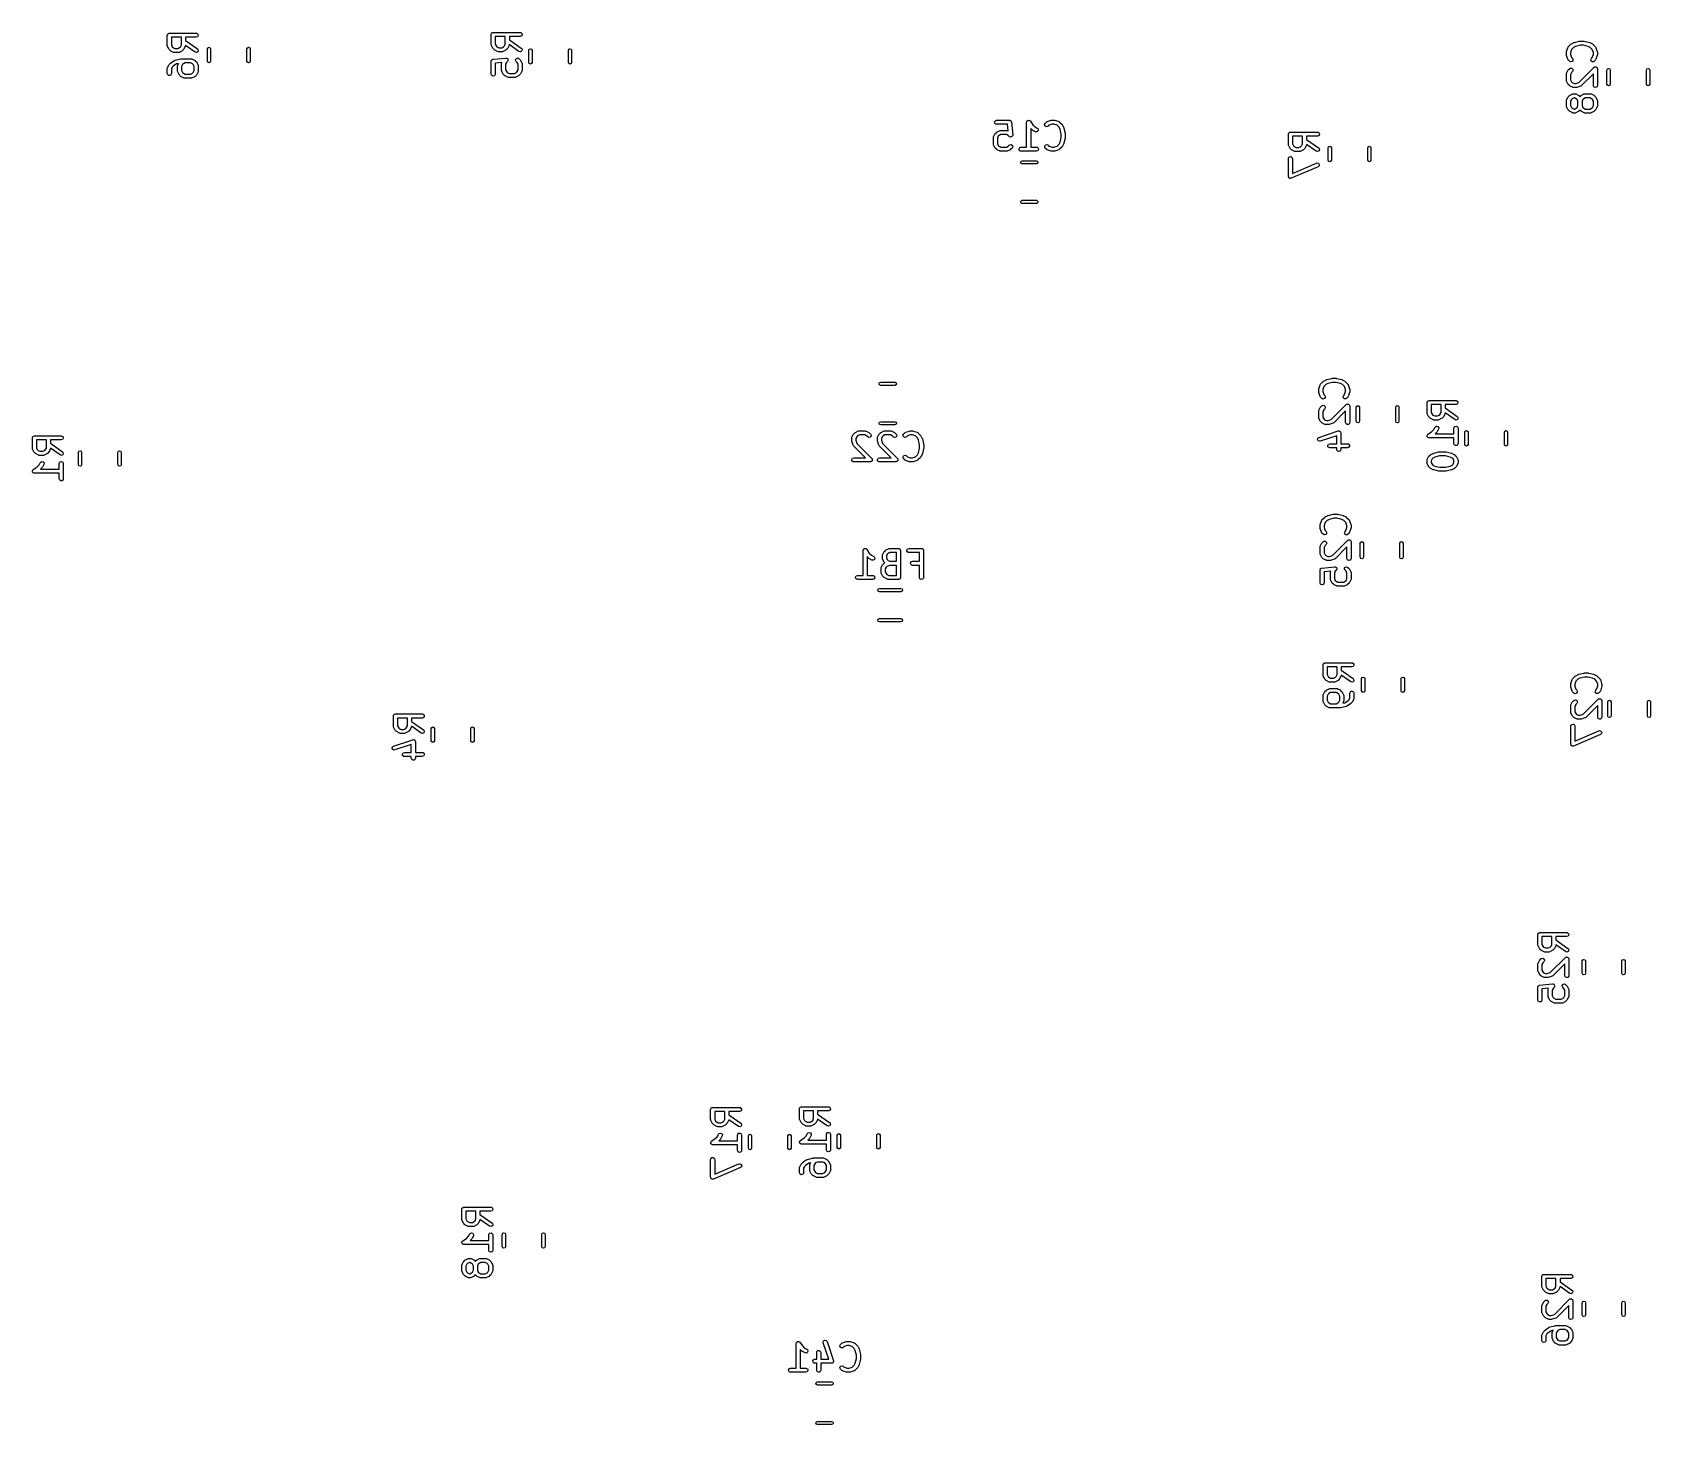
# Model space of a CAD drawing. Extents: x 65.6 to 125.7, y -80 to -28.3.
import ezdxf

# ---------------------------------------------------------------- set-up
doc = ezdxf.new("R2010")
doc.units = 0
doc.layers.add('BLACK', color=7, linetype='CONTINUOUS')

msp = doc.modelspace()

# ---------------------------------------------------------------- linework, layer by layer
at = {"layer": 'BLACK', "linetype": 'CONTINUOUS'}
for p, q in [((82.67131, -28.263568), (82.689619, -28.256905)), ((82.689619, -28.256905), (83.689619, -28.256905)), ((83.689619, -28.256905), (83.715271, -28.261428)), ((70.579819, -28.361905), (70.581536, -28.352163)), ((70.579819, -28.742857), (70.579819, -28.361905)), ((70.581352, -28.74707), (70.579819, -28.742857)), ((70.580311, -28.751431), (70.581352, -28.74707)), ((70.587737, -28.776398), (70.580311, -28.751431)), ((70.580958, -28.348881), (70.582624, -28.345995)), ((70.581536, -28.352163), (70.580958, -28.348881)), ((70.582624, -28.345995), (70.584342, -28.336253)), ((70.584342, -28.336253), (70.596867, -28.321325)), ((70.635356, -28.871636), (70.587737, -28.776398)), ((70.596867, -28.321325), (70.60661, -28.304452)), ((70.60661, -28.304452), (70.612968, -28.302137)), ((70.612968, -28.302137), (70.617319, -28.296953)), ((70.617319, -28.296953), (70.63651, -28.293568)), ((70.63651, -28.293568), (70.654819, -28.286905)), ((70.654819, -28.286905), (71.654819, -28.286905)), ((71.103628, -28.436905), (70.729819, -28.436905)), ((70.729819, -28.436905), (70.729819, -28.725152)), ((70.729819, -28.725152), (70.764077, -28.793668)), ((70.764077, -28.793668), (70.794484, -28.824075)), ((70.794484, -28.824075), (70.863, -28.858333)), ((70.863, -28.858333), (70.970447, -28.858333)), ((70.970447, -28.858333), (71.038963, -28.824075)), ((71.038963, -28.824075), (71.06937, -28.793668)), ((71.06937, -28.793668), (71.103628, -28.725152)), ((71.103628, -28.725152), (71.103628, -28.436905)), ((71.24571, -28.776398), (71.198091, -28.871636)), ((71.246222, -28.771944), (71.24571, -28.776398)), ((71.249105, -28.768509), (71.246222, -28.771944)), ((71.25344, -28.743917), (71.249105, -28.768509)), ((71.61181, -28.994776), (71.25344, -28.743917)), ((71.654819, -28.436905), (71.253628, -28.436905)), ((71.253628, -28.436905), (71.253628, -28.56095)), ((71.253628, -28.56095), (71.697829, -28.871891)), ((71.654819, -28.286905), (71.680471, -28.291428)), ((71.703028, -28.419358), (71.654819, -28.436905)), ((71.680471, -28.291428), (71.719771, -28.324405)), ((71.72868, -28.374929), (71.703028, -28.419358)), ((71.719771, -28.324405), (71.72868, -28.374929)), ((72.0698, -28.872936), (72.087374, -28.83051)), ((72.087374, -28.83051), (72.1298, -28.812936)), ((72.1298, -28.812936), (72.172226, -28.83051)), ((72.172226, -28.83051), (72.1898, -28.872936)), ((73.5398, -28.872936), (73.557374, -28.83051)), ((73.557374, -28.83051), (73.5998, -28.812936)), ((73.5998, -28.812936), (73.642226, -28.83051)), ((73.642226, -28.83051), (73.6598, -28.872936)), ((82.614619, -28.331905), (82.616336, -28.322163)), ((82.614619, -28.712857), (82.614619, -28.331905)), ((82.616152, -28.71707), (82.614619, -28.712857)), ((82.615111, -28.721431), (82.616152, -28.71707)), ((82.622537, -28.746398), (82.615111, -28.721431)), ((82.615758, -28.318881), (82.617424, -28.315995)), ((82.616336, -28.322163), (82.615758, -28.318881)), ((82.617424, -28.315995), (82.619142, -28.306253)), ((82.619142, -28.306253), (82.631667, -28.291325)), ((82.670156, -28.841636), (82.622537, -28.746398)), ((82.631667, -28.291325), (82.64141, -28.274452)), ((82.64141, -28.274452), (82.647768, -28.272137)), ((82.647768, -28.272137), (82.652119, -28.266953)), ((82.652119, -28.266953), (82.67131, -28.263568)), ((82.671345, -28.842761), (82.670156, -28.841636)), ((82.684205, -28.861128), (82.671345, -28.842761)), ((82.731824, -28.908747), (82.684205, -28.861128)), ((83.138428, -28.406905), (82.764619, -28.406905)), ((82.764619, -28.406905), (82.764619, -28.695152)), ((82.764619, -28.695152), (82.798877, -28.763668)), ((82.798877, -28.763668), (82.829284, -28.794075)), ((82.829284, -28.794075), (82.8978, -28.828333)), ((82.8978, -28.828333), (83.005247, -28.828333)), ((83.005247, -28.828333), (83.073763, -28.794075)), ((83.073763, -28.794075), (83.10417, -28.763668)), ((83.10417, -28.763668), (83.138428, -28.695152)), ((83.138428, -28.695152), (83.138428, -28.406905)), ((83.218842, -28.861128), (83.171223, -28.908747)), ((83.219533, -28.859646), (83.218842, -28.861128)), ((83.232891, -28.841636), (83.219533, -28.859646)), ((83.28051, -28.746398), (83.232891, -28.841636)), ((83.281022, -28.741944), (83.28051, -28.746398)), ((83.283905, -28.738509), (83.281022, -28.741944)), ((83.28824, -28.713917), (83.283905, -28.738509)), ((83.64661, -28.964776), (83.28824, -28.713917)), ((83.689619, -28.406905), (83.288428, -28.406905)), ((83.288428, -28.406905), (83.288428, -28.53095)), ((83.288428, -28.53095), (83.732629, -28.841891)), ((83.737828, -28.389358), (83.689619, -28.406905)), ((83.715271, -28.261428), (83.754571, -28.294405)), ((83.732629, -28.841891), (83.75105, -28.860307)), ((83.76348, -28.344929), (83.737828, -28.389358)), ((83.75105, -28.860307), (83.764335, -28.909859)), ((83.754571, -28.294405), (83.76348, -28.344929)), ((122.570068, -28.968911), (122.617687, -28.826054)), ((122.617687, -28.826054), (122.630089, -28.803149)), ((122.630089, -28.803149), (122.63391, -28.800801)), ((122.63391, -28.800801), (122.635805, -28.796738)), ((122.635805, -28.796738), (122.731043, -28.7015)), ((122.731043, -28.7015), (122.749411, -28.688637)), ((122.749411, -28.688637), (122.750535, -28.687451)), ((122.750535, -28.687451), (122.845773, -28.639832)), ((122.828503, -28.816172), (122.75439, -28.890284)), ((122.90549, -28.777678), (122.828503, -28.816172)), ((122.845773, -28.639832), (122.858179, -28.636141)), ((122.858179, -28.636141), (122.861124, -28.634153)), ((122.861124, -28.634153), (123.0516, -28.586534)), ((123.079024, -28.734295), (122.90549, -28.777678)), ((123.0516, -28.586534), (123.066532, -28.58548)), ((123.066532, -28.58548), (123.06979, -28.584295)), ((123.06979, -28.584295), (123.212647, -28.584295)), ((123.203413, -28.734295), (123.079024, -28.734295)), ((123.376947, -28.777678), (123.203413, -28.734295)), ((123.212647, -28.584295), (123.227388, -28.586894)), ((123.227388, -28.586894), (123.230837, -28.586534)), ((123.230837, -28.586534), (123.421313, -28.634153)), ((123.453934, -28.816172), (123.376947, -28.777678)), ((123.421313, -28.634153), (123.433135, -28.639425)), ((123.433135, -28.639425), (123.436664, -28.639832)), ((123.436664, -28.639832), (123.531902, -28.687451)), ((123.528048, -28.890285), (123.453934, -28.816172)), ((123.531902, -28.687451), (123.549912, -28.700809)), ((123.549912, -28.700809), (123.551394, -28.7015)), ((123.551394, -28.7015), (123.646633, -28.796738)), ((123.646633, -28.796738), (123.661574, -28.818075)), ((123.661574, -28.818075), (123.661964, -28.822543)), ((123.661964, -28.822543), (123.664751, -28.826054)), ((123.664751, -28.826054), (123.71237, -28.96891)), ((70.636545, -28.872761), (70.635356, -28.871636)), ((70.635356, -29.471221), (70.648714, -29.45321)), ((70.649405, -28.891128), (70.636545, -28.872761)), ((70.648714, -29.45321), (70.649405, -29.451729)), ((70.697024, -28.938747), (70.649405, -28.891128)), ((70.649405, -29.451729), (70.697024, -29.40411)), ((70.698505, -28.939438), (70.697024, -28.938747)), ((70.697024, -29.40411), (70.706383, -29.397556)), ((70.716516, -28.952796), (70.698505, -28.939438)), ((70.706383, -29.397556), (70.708454, -29.394739)), ((70.708454, -29.394739), (70.851312, -29.299501)), ((70.811754, -29.000415), (70.716516, -28.952796)), ((70.923708, -29.431515), (70.797837, -29.515429)), ((70.816207, -29.000927), (70.811754, -29.000415)), ((70.819643, -29.00381), (70.816207, -29.000927)), ((70.845295, -29.008333), (70.819643, -29.00381)), ((70.988152, -29.008333), (70.845295, -29.008333)), ((70.851312, -29.299501), (70.874368, -29.289383)), ((70.874368, -29.289383), (70.874724, -29.289144)), ((70.874724, -29.289144), (71.0652, -29.241525)), ((70.997804, -29.412991), (70.923708, -29.431515)), ((70.968689, -29.471221), (70.997804, -29.412991)), ((70.992365, -29.006799), (70.988152, -29.008333)), ((70.996726, -29.007841), (70.992365, -29.006799)), ((71.021693, -29.000415), (70.996726, -29.007841)), ((71.116931, -28.952796), (71.021693, -29.000415)), ((71.0652, -29.241525), (71.080132, -29.240471)), ((71.080132, -29.240471), (71.08339, -29.239286)), ((71.08339, -29.239286), (71.464342, -29.239286)), ((71.145029, -29.453951), (71.110771, -29.522467)), ((71.118056, -28.951606), (71.116931, -28.952796)), ((71.136423, -28.938747), (71.118056, -28.951606)), ((71.184042, -28.891128), (71.136423, -28.938747)), ((71.175436, -29.423544), (71.145029, -29.453951)), ((71.243952, -29.389286), (71.175436, -29.423544)), ((71.184733, -28.889646), (71.184042, -28.891128)), ((71.198091, -28.871636), (71.184733, -28.889646)), ((71.446637, -29.389286), (71.243952, -29.389286)), ((71.515153, -29.423544), (71.446637, -29.389286)), ((71.464342, -29.239286), (71.489994, -29.243809)), ((71.489994, -29.243809), (71.493429, -29.246691)), ((71.493429, -29.246691), (71.497883, -29.247204)), ((71.497883, -29.247204), (71.593121, -29.294823)), ((71.545561, -29.453951), (71.515153, -29.423544)), ((71.579819, -29.522467), (71.545561, -29.453951)), ((71.593121, -29.294823), (71.611129, -29.308179)), ((71.611129, -29.308179), (71.612612, -29.308871)), ((71.661366, -29.008046), (71.61181, -28.994776)), ((71.612612, -29.308871), (71.660232, -29.35649)), ((71.660232, -29.35649), (71.673094, -29.374858)), ((71.70786, -28.986359), (71.661366, -29.008046)), ((71.673094, -29.374858), (71.674282, -29.375983)), ((71.674282, -29.375983), (71.721901, -29.471221)), ((71.697829, -28.871891), (71.71625, -28.890307)), ((71.729535, -28.939859), (71.70786, -28.986359)), ((71.71625, -28.890307), (71.729535, -28.939859)), ((72.0698, -29.327064), (72.0698, -28.872936)), ((72.087374, -29.36949), (72.0698, -29.327064)), ((72.1298, -29.387064), (72.087374, -29.36949)), ((72.172226, -29.36949), (72.1298, -29.387064)), ((72.1898, -29.327064), (72.172226, -29.36949)), ((72.1898, -28.872936), (72.1898, -29.327064)), ((73.5398, -29.327064), (73.5398, -28.872936)), ((73.557374, -29.36949), (73.5398, -29.327064)), ((73.5998, -29.387064), (73.557374, -29.36949)), ((73.642226, -29.36949), (73.5998, -29.387064)), ((73.6598, -29.327064), (73.642226, -29.36949)), ((73.6598, -28.872936), (73.6598, -29.327064)), ((82.614619, -29.331905), (82.615307, -29.327997)), ((82.614619, -29.808095), (82.614619, -29.331905)), ((82.614829, -29.326295), (82.616107, -29.323461)), ((82.615307, -29.327997), (82.614829, -29.326295)), ((82.616107, -29.323461), (82.619142, -29.306253)), ((82.619142, -29.306253), (82.62938, -29.294051)), ((82.62938, -29.294051), (82.635932, -29.279534)), ((82.635932, -29.279534), (82.645379, -29.274985)), ((82.645379, -29.274985), (82.652119, -29.266953)), ((82.652119, -29.266953), (82.667804, -29.264187)), ((82.667804, -29.264187), (82.682156, -29.257277)), ((82.682156, -29.257277), (83.158346, -29.209658)), ((82.733305, -28.909438), (82.731824, -28.908747)), ((82.751316, -28.922796), (82.733305, -28.909438)), ((82.846554, -28.970415), (82.751316, -28.922796)), ((83.012809, -29.37496), (82.764619, -29.399779)), ((82.764619, -29.399779), (82.764619, -29.808095)), ((82.851007, -28.970927), (82.846554, -28.970415)), ((82.854443, -28.97381), (82.851007, -28.970927)), ((82.880095, -28.978333), (82.854443, -28.97381)), ((83.022952, -28.978333), (82.880095, -28.978333)), ((82.995571, -29.427143), (83.000094, -29.401491)), ((82.995571, -29.665238), (82.995571, -29.427143)), ((83.000094, -29.401491), (83.002976, -29.398055)), ((83.002976, -29.398055), (83.003489, -29.393602)), ((83.003489, -29.393602), (83.012809, -29.37496)), ((83.027165, -28.976799), (83.022952, -28.978333)), ((83.031526, -28.977841), (83.027165, -28.976799)), ((83.056493, -28.970415), (83.031526, -28.977841)), ((83.151731, -28.922796), (83.056493, -28.970415)), ((83.179829, -29.376332), (83.145571, -29.444848)), ((83.145571, -29.444848), (83.145571, -29.647533)), ((83.152856, -28.921606), (83.151731, -28.922796)), ((83.171223, -28.908747), (83.152856, -28.921606)), ((83.158346, -29.209658), (83.184321, -29.211606)), ((83.218842, -29.337319), (83.179829, -29.376332)), ((83.184321, -29.211606), (83.184729, -29.211884)), ((83.184729, -29.211884), (83.18522, -29.211842)), ((83.18522, -29.211842), (83.205838, -29.226278)), ((83.205838, -29.226278), (83.226707, -29.240509)), ((83.21905, -29.336871), (83.218842, -29.337319)), ((83.219496, -29.336657), (83.21905, -29.336871)), ((83.229882, -29.313641), (83.219496, -29.336657)), ((83.226707, -29.240509), (83.22684, -29.240984)), ((83.22684, -29.240984), (83.227246, -29.241268)), ((83.227246, -29.241268), (83.233771, -29.265624)), ((83.240523, -29.290823), (83.229882, -29.313641)), ((83.233771, -29.265624), (83.240599, -29.289896)), ((83.240599, -29.289896), (83.240395, -29.290346)), ((83.240395, -29.290346), (83.240523, -29.290823)), ((83.521935, -29.264875), (83.551361, -29.222849)), ((83.526407, -29.315983), (83.521935, -29.264875)), ((83.541348, -29.33732), (83.526407, -29.315983)), ((83.580361, -29.376332), (83.541348, -29.33732)), ((83.551361, -29.222849), (83.600916, -29.209572)), ((83.614619, -29.444848), (83.580361, -29.376332)), ((83.600916, -29.209572), (83.647412, -29.231252)), ((83.614619, -29.647533), (83.614619, -29.444848)), ((83.696166, -28.978046), (83.64661, -28.964776)), ((83.647412, -29.231252), (83.695032, -29.278871)), ((83.695032, -29.278871), (83.707894, -29.297239)), ((83.74266, -28.956359), (83.696166, -28.978046)), ((83.707894, -29.297239), (83.709082, -29.298364)), ((83.709082, -29.298364), (83.756701, -29.393602)), ((83.764335, -28.909859), (83.74266, -28.956359)), ((83.756701, -29.393602), (83.764127, -29.418568)), ((83.764127, -29.418568), (83.763085, -29.422929)), ((83.763085, -29.422929), (83.764619, -29.427143)), ((83.764619, -29.427143), (83.764619, -29.665238)), ((84.0114, -28.922936), (84.028974, -28.88051)), ((84.0114, -29.377064), (84.0114, -28.922936)), ((84.028974, -29.41949), (84.0114, -29.377064)), ((84.028974, -28.88051), (84.0714, -28.862936)), ((84.0714, -29.437064), (84.028974, -29.41949)), ((84.0714, -28.862936), (84.113826, -28.88051)), ((84.113826, -29.41949), (84.0714, -29.437064)), ((84.113826, -28.88051), (84.1314, -28.922936)), ((84.1314, -29.377064), (84.113826, -29.41949)), ((84.1314, -28.922936), (84.1314, -29.377064)), ((85.4814, -28.922936), (85.498974, -28.88051)), ((85.4814, -29.377064), (85.4814, -28.922936)), ((85.498974, -29.41949), (85.4814, -29.377064)), ((85.498974, -28.88051), (85.5414, -28.862936)), ((85.5414, -29.437064), (85.498974, -29.41949)), ((85.5414, -28.862936), (85.583826, -28.88051)), ((85.583826, -29.41949), (85.5414, -29.437064)), ((85.583826, -28.88051), (85.6014, -28.922936)), ((85.6014, -29.377064), (85.583826, -29.41949)), ((85.6014, -28.922936), (85.6014, -29.377064)), ((122.566219, -28.992628), (122.570112, -28.970545)), ((122.566219, -29.087866), (122.566219, -28.992628)), ((122.566779, -29.089404), (122.566219, -29.087866)), ((122.570068, -29.111583), (122.566779, -29.089404)), ((122.570112, -28.970545), (122.570068, -28.968911)), ((122.617687, -29.25444), (122.570068, -29.111583)), ((122.620474, -29.257952), (122.617687, -29.25444)), ((122.620865, -29.262419), (122.620474, -29.257952)), ((122.635805, -29.283756), (122.620865, -29.262419)), ((122.683424, -29.331375), (122.635805, -29.283756)), ((122.72992, -29.353056), (122.683424, -29.331375)), ((122.75439, -28.890284), (122.716219, -29.004798)), ((122.716219, -29.004798), (122.716219, -29.075695)), ((122.716219, -29.075695), (122.75439, -29.190209)), ((122.779475, -29.339779), (122.72992, -29.353056)), ((122.75439, -29.190209), (122.78949, -29.225309)), ((122.808901, -29.297753), (122.779475, -29.339779)), ((122.78949, -29.225309), (122.80443, -29.246646)), ((122.80443, -29.246646), (122.808901, -29.297753)), ((123.471266, -29.271805), (123.492948, -29.225308)), ((123.484543, -29.32136), (123.471266, -29.271805)), ((123.526568, -29.350786), (123.484543, -29.32136)), ((123.492948, -29.225308), (123.528048, -29.190208)), ((123.577675, -29.346316), (123.526568, -29.350786)), ((123.566219, -29.004798), (123.528048, -28.890285)), ((123.528048, -29.190208), (123.566219, -29.075696)), ((123.566219, -29.075696), (123.566219, -29.004798)), ((123.599012, -29.331376), (123.577675, -29.346316)), ((123.646632, -29.283757), (123.599012, -29.331376)), ((123.648527, -29.279692), (123.646632, -29.283757)), ((123.652348, -29.277345), (123.648527, -29.279692)), ((123.664751, -29.25444), (123.652348, -29.277345)), ((123.71237, -29.111584), (123.664751, -29.25444)), ((123.716219, -29.087866), (123.712325, -29.109948)), ((123.712325, -29.109948), (123.71237, -29.111584)), ((123.71237, -28.96891), (123.715659, -28.99109)), ((123.715659, -28.99109), (123.716219, -28.992628)), ((123.716219, -28.992628), (123.716219, -29.087866)), ((70.579819, -29.6), (70.584342, -29.574348)), ((70.579819, -29.790476), (70.579819, -29.6)), ((70.597366, -29.838685), (70.579819, -29.790476)), ((70.584342, -29.574348), (70.587224, -29.570912)), ((70.587224, -29.570912), (70.587737, -29.566459)), ((70.587737, -29.566459), (70.635356, -29.471221)), ((70.641795, -29.864337), (70.597366, -29.838685)), ((70.692319, -29.855428), (70.641795, -29.864337)), ((70.725296, -29.816128), (70.692319, -29.855428)), ((70.729819, -29.790476), (70.725296, -29.816128)), ((70.764077, -29.549189), (70.729819, -29.617705)), ((70.729819, -29.617705), (70.729819, -29.790476)), ((70.797837, -29.515429), (70.764077, -29.549189)), ((70.960771, -29.504762), (70.965294, -29.47911)), ((70.960771, -29.695238), (70.960771, -29.504762)), ((70.962304, -29.699451), (70.960771, -29.695238)), ((70.961263, -29.703812), (70.962304, -29.699451)), ((70.968689, -29.728779), (70.961263, -29.703812)), ((70.965294, -29.47911), (70.968176, -29.475674)), ((70.968176, -29.475674), (70.968689, -29.471221)), ((71.016308, -29.824017), (70.968689, -29.728779)), ((71.017497, -29.825142), (71.016308, -29.824017)), ((71.030357, -29.843509), (71.017497, -29.825142)), ((71.077976, -29.891128), (71.030357, -29.843509)), ((71.079457, -29.891819), (71.077976, -29.891128)), ((71.097468, -29.905177), (71.079457, -29.891819)), ((71.192706, -29.952796), (71.097468, -29.905177)), ((71.110771, -29.522467), (71.110771, -29.677533)), ((71.110771, -29.677533), (71.145029, -29.746049)), ((71.145029, -29.746049), (71.175436, -29.776456)), ((71.175436, -29.776456), (71.243952, -29.810714)), ((71.197159, -29.953308), (71.192706, -29.952796)), ((71.200595, -29.956191), (71.197159, -29.953308)), ((71.226247, -29.960714), (71.200595, -29.956191)), ((71.464342, -29.960714), (71.226247, -29.960714)), ((71.243952, -29.810714), (71.446637, -29.810714)), ((71.446637, -29.810714), (71.515153, -29.776455)), ((71.468555, -29.95918), (71.464342, -29.960714)), ((71.472916, -29.960222), (71.468555, -29.95918)), ((71.497883, -29.952796), (71.472916, -29.960222)), ((71.593121, -29.905177), (71.497883, -29.952796)), ((71.515153, -29.776455), (71.545561, -29.746048)), ((71.545561, -29.746048), (71.579819, -29.677533)), ((71.579819, -29.677533), (71.579819, -29.522467)), ((71.594246, -29.903988), (71.593121, -29.905177)), ((71.612612, -29.891129), (71.594246, -29.903988)), ((71.660232, -29.84351), (71.612612, -29.891129)), ((71.660922, -29.842028), (71.660232, -29.84351)), ((71.674282, -29.824017), (71.660922, -29.842028)), ((71.721901, -29.728779), (71.674282, -29.824017)), ((71.721901, -29.471221), (71.729327, -29.496187)), ((71.722413, -29.724325), (71.721901, -29.728779)), ((71.725296, -29.72089), (71.722413, -29.724325)), ((71.729819, -29.695238), (71.725296, -29.72089)), ((71.729327, -29.496187), (71.728285, -29.500548)), ((71.728285, -29.500548), (71.729819, -29.504762)), ((71.729819, -29.504762), (71.729819, -29.695238)), ((82.632166, -29.856304), (82.614619, -29.808095)), ((82.676595, -29.881956), (82.632166, -29.856304)), ((82.727119, -29.873047), (82.676595, -29.881956)), ((82.760096, -29.833747), (82.727119, -29.873047)), ((82.764619, -29.808095), (82.760096, -29.833747)), ((82.997104, -29.669451), (82.995571, -29.665238)), ((82.996063, -29.673812), (82.997104, -29.669451)), ((83.003489, -29.698779), (82.996063, -29.673812)), ((83.051108, -29.794017), (83.003489, -29.698779)), ((83.052297, -29.795142), (83.051108, -29.794017)), ((83.065157, -29.813509), (83.052297, -29.795142)), ((83.112776, -29.861128), (83.065157, -29.813509)), ((83.114257, -29.861819), (83.112776, -29.861128)), ((83.132268, -29.875177), (83.114257, -29.861819)), ((83.227506, -29.922796), (83.132268, -29.875177)), ((83.145571, -29.647533), (83.179829, -29.716049)), ((83.179829, -29.716049), (83.210236, -29.746456)), ((83.210236, -29.746456), (83.278752, -29.780714)), ((83.231959, -29.923308), (83.227506, -29.922796)), ((83.235395, -29.926191), (83.231959, -29.923308)), ((83.261047, -29.930714), (83.235395, -29.926191)), ((83.499142, -29.930714), (83.261047, -29.930714)), ((83.278752, -29.780714), (83.481437, -29.780714)), ((83.481437, -29.780714), (83.549953, -29.746455)), ((83.503355, -29.92918), (83.499142, -29.930714)), ((83.507716, -29.930222), (83.503355, -29.92918)), ((83.532683, -29.922796), (83.507716, -29.930222)), ((83.627921, -29.875177), (83.532683, -29.922796)), ((83.549953, -29.746455), (83.580361, -29.716048)), ((83.580361, -29.716048), (83.614619, -29.647533)), ((83.629046, -29.873988), (83.627921, -29.875177)), ((83.647412, -29.861129), (83.629046, -29.873988)), ((83.695032, -29.81351), (83.647412, -29.861129)), ((83.695722, -29.812028), (83.695032, -29.81351)), ((83.709082, -29.794017), (83.695722, -29.812028)), ((83.756701, -29.698779), (83.709082, -29.794017)), ((83.757213, -29.694325), (83.756701, -29.698779)), ((83.760096, -29.69089), (83.757213, -29.694325)), ((83.764619, -29.665238), (83.760096, -29.69089)), ((122.566219, -29.802152), (122.570742, -29.7765)), ((122.566219, -30.040247), (122.566219, -29.802152)), ((122.567752, -30.04446), (122.566219, -30.040247)), ((122.566711, -30.048821), (122.567752, -30.04446)), ((122.574137, -30.073788), (122.566711, -30.048821)), ((122.570742, -29.7765), (122.573624, -29.773064)), ((122.573624, -29.773064), (122.574137, -29.768611)), ((122.574137, -29.768611), (122.621756, -29.673373)), ((122.621756, -29.673373), (122.635114, -29.655362)), ((122.635114, -29.655362), (122.635805, -29.653881)), ((122.635805, -29.653881), (122.683424, -29.606262)), ((122.683424, -29.606262), (122.704761, -29.591322)), ((122.704761, -29.591322), (122.755868, -29.586851)), ((122.750477, -29.751341), (122.716219, -29.819857)), ((122.716219, -29.819857), (122.716219, -30.022542)), ((122.716219, -30.022542), (122.750477, -30.091058)), ((122.78949, -29.712328), (122.750477, -29.751341)), ((122.755868, -29.586851), (122.797894, -29.616277)), ((122.811171, -29.665832), (122.78949, -29.712328)), ((122.797894, -29.616277), (122.811171, -29.665832)), ((123.029276, -30.117551), (123.588186, -29.558643)), ((123.566219, -29.792741), (123.122823, -30.236137)), ((123.566219, -30.230723), (123.566219, -29.792741)), ((123.588186, -29.558643), (123.601598, -29.54925)), ((123.601598, -29.54925), (123.603719, -29.546724)), ((123.603719, -29.546724), (123.605708, -29.546373)), ((123.605708, -29.546373), (123.609523, -29.543702)), ((123.609523, -29.543702), (123.632016, -29.541734)), ((123.632016, -29.541734), (123.654243, -29.537815)), ((123.654243, -29.537815), (123.657213, -29.539529)), ((123.657213, -29.539529), (123.660631, -29.539231)), ((123.660631, -29.539231), (123.679126, -29.552181)), ((123.679126, -29.552181), (123.698672, -29.563467)), ((123.698672, -29.563467), (123.699844, -29.566689)), ((123.699844, -29.566689), (123.702656, -29.568658)), ((123.702656, -29.568658), (123.708498, -29.590464)), ((123.708498, -29.590464), (123.716219, -29.611676)), ((123.716219, -29.611676), (123.716219, -30.230723)), ((124.0714, -29.659948), (124.088974, -29.617522)), ((124.0714, -30.182452), (124.0714, -29.659948)), ((124.088974, -29.617522), (124.1314, -29.599948)), ((124.1314, -29.599948), (124.173826, -29.617522)), ((124.173826, -29.617522), (124.1914, -29.659948)), ((124.1914, -29.659948), (124.1914, -30.182452)), ((125.5414, -29.659948), (125.558974, -29.617522)), ((125.5414, -30.182452), (125.5414, -29.659948)), ((125.558974, -29.617522), (125.6014, -29.599948)), ((125.6014, -29.599948), (125.643826, -29.617522)), ((125.643826, -29.617522), (125.6614, -29.659948)), ((125.6614, -29.659948), (125.6614, -30.182452)), ((122.621756, -30.169026), (122.574137, -30.073788)), ((122.622945, -30.170151), (122.621756, -30.169026)), ((122.621756, -30.673373), (122.635114, -30.655362)), ((122.635805, -30.188518), (122.622945, -30.170151)), ((122.635114, -30.655362), (122.635805, -30.653881)), ((122.683424, -30.236137), (122.635805, -30.188518)), ((122.635805, -30.653881), (122.683424, -30.606262)), ((122.684905, -30.236828), (122.683424, -30.236137)), ((122.683424, -30.606262), (122.70179, -30.593402)), ((122.702916, -30.250186), (122.684905, -30.236828)), ((122.70179, -30.593402), (122.702916, -30.592213)), ((122.798154, -30.297805), (122.702916, -30.250186)), ((122.702916, -30.592213), (122.798154, -30.544594)), ((122.750477, -30.091058), (122.780884, -30.121465)), ((122.780884, -30.121465), (122.8494, -30.155723)), ((122.802607, -30.298317), (122.798154, -30.297805)), ((122.798154, -30.544594), (122.82312, -30.537168)), ((122.806043, -30.3012), (122.802607, -30.298317)), ((122.831695, -30.305723), (122.806043, -30.3012)), ((122.82312, -30.537168), (122.827481, -30.538209)), ((122.827481, -30.538209), (122.831695, -30.536676)), ((122.926933, -30.305723), (122.831695, -30.305723)), ((122.831695, -30.536676), (122.879314, -30.536676)), ((122.8494, -30.155723), (122.914763, -30.155723)), ((122.879314, -30.536676), (122.904966, -30.541199)), ((122.904966, -30.541199), (122.908401, -30.544081)), ((122.908401, -30.544081), (122.912855, -30.544594)), ((122.912855, -30.544594), (123.008093, -30.592213)), ((122.914763, -30.155723), (123.029276, -30.117551)), ((122.928471, -30.305162), (122.926933, -30.305723)), ((122.95065, -30.301874), (122.928471, -30.305162)), ((123.093507, -30.254255), (122.95065, -30.301874)), ((123.008093, -30.592213), (123.026103, -30.605571)), ((123.026103, -30.605571), (123.027585, -30.606262)), ((123.027585, -30.606262), (123.06979, -30.648467)), ((123.06979, -30.648467), (123.111995, -30.606262)), ((123.097019, -30.251467), (123.093507, -30.254255)), ((123.101486, -30.251077), (123.097019, -30.251467)), ((123.122823, -30.236137), (123.101486, -30.251077)), ((123.111995, -30.606262), (123.130361, -30.593402)), ((123.130361, -30.593402), (123.131487, -30.592213)), ((123.131487, -30.592213), (123.226725, -30.544594)), ((123.226725, -30.544594), (123.251691, -30.537168)), ((123.251691, -30.537168), (123.256052, -30.538209)), ((123.256052, -30.538209), (123.260266, -30.536676)), ((123.260266, -30.536676), (123.450742, -30.536676)), ((123.450742, -30.536676), (123.476394, -30.541199)), ((123.476394, -30.541199), (123.479829, -30.544081)), ((123.479829, -30.544081), (123.484283, -30.544594)), ((123.484283, -30.544594), (123.579521, -30.592213)), ((123.583766, -30.278932), (123.566219, -30.230723)), ((123.579521, -30.592213), (123.597529, -30.605569)), ((123.628195, -30.304584), (123.583766, -30.278932)), ((123.597529, -30.605569), (123.599012, -30.606261)), ((123.599012, -30.606261), (123.646632, -30.65388)), ((123.678719, -30.295675), (123.628195, -30.304584)), ((123.646632, -30.65388), (123.659494, -30.672248)), ((123.711696, -30.256375), (123.678719, -30.295675)), ((123.716219, -30.230723), (123.711696, -30.256375)), ((124.088974, -30.224878), (124.0714, -30.182452)), ((124.1314, -30.242452), (124.088974, -30.224878)), ((124.173826, -30.224878), (124.1314, -30.242452)), ((124.1914, -30.182452), (124.173826, -30.224878)), ((125.558974, -30.224878), (125.5414, -30.182452)), ((125.6014, -30.242452), (125.558974, -30.224878)), ((125.643826, -30.224878), (125.6014, -30.242452)), ((125.6614, -30.182452), (125.643826, -30.224878)), ((122.566219, -30.802152), (122.570742, -30.7765)), ((122.566219, -30.992628), (122.566219, -30.802152)), ((122.567752, -30.996841), (122.566219, -30.992628)), ((122.566711, -31.001202), (122.567752, -30.996841)), ((122.574137, -31.026169), (122.566711, -31.001202)), ((122.570742, -30.7765), (122.573624, -30.773064)), ((122.573624, -30.773064), (122.574137, -30.768611)), ((122.574137, -30.768611), (122.621756, -30.673373)), ((122.621756, -31.121407), (122.574137, -31.026169)), ((122.622945, -31.122532), (122.621756, -31.121407)), ((122.635805, -31.140899), (122.622945, -31.122532)), ((122.683424, -31.188518), (122.635805, -31.140899)), ((122.684905, -31.189209), (122.683424, -31.188518)), ((122.702916, -31.202567), (122.684905, -31.189209)), ((122.798154, -31.250186), (122.702916, -31.202567)), ((122.750477, -30.751341), (122.716219, -30.819857)), ((122.716219, -30.819857), (122.716219, -30.974923)), ((122.716219, -30.974923), (122.750477, -31.043439)), ((122.780884, -30.720934), (122.750477, -30.751341)), ((122.750477, -31.043439), (122.780884, -31.073846)), ((122.8494, -30.686676), (122.780884, -30.720934)), ((122.780884, -31.073846), (122.8494, -31.108104)), ((122.802607, -31.250698), (122.798154, -31.250186)), ((122.806043, -31.253581), (122.802607, -31.250698)), ((122.831695, -31.258104), (122.806043, -31.253581)), ((122.879314, -31.258104), (122.831695, -31.258104)), ((122.861609, -30.686676), (122.8494, -30.686676)), ((122.8494, -31.108104), (122.861609, -31.108104)), ((122.930125, -30.720934), (122.861609, -30.686676)), ((122.861609, -31.108104), (122.930125, -31.073846)), ((122.883527, -31.25657), (122.879314, -31.258104)), ((122.887888, -31.257612), (122.883527, -31.25657)), ((122.912855, -31.250186), (122.887888, -31.257612)), ((123.008093, -31.202567), (122.912855, -31.250186)), ((122.960532, -30.751341), (122.930125, -30.720934)), ((122.930125, -31.073846), (122.960532, -31.043439)), ((122.99479, -30.819857), (122.960532, -30.751341)), ((122.960532, -31.043439), (122.99479, -30.974923)), ((122.99479, -30.974923), (122.99479, -30.819857)), ((123.009218, -31.201377), (123.008093, -31.202567)), ((123.027585, -31.188518), (123.009218, -31.201377)), ((123.06979, -31.146313), (123.027585, -31.188518)), ((123.111995, -31.188518), (123.06979, -31.146313)), ((123.113476, -31.189209), (123.111995, -31.188518)), ((123.131487, -31.202567), (123.113476, -31.189209)), ((123.226725, -31.250186), (123.131487, -31.202567)), ((123.179048, -30.751341), (123.14479, -30.819857)), ((123.14479, -30.819857), (123.14479, -30.974923)), ((123.14479, -30.974923), (123.179048, -31.043439)), ((123.209455, -30.720934), (123.179048, -30.751341)), ((123.179048, -31.043439), (123.209455, -31.073846)), ((123.277971, -30.686676), (123.209455, -30.720934)), ((123.209455, -31.073846), (123.277971, -31.108104)), ((123.231178, -31.250698), (123.226725, -31.250186)), ((123.234614, -31.253581), (123.231178, -31.250698)), ((123.260266, -31.258104), (123.234614, -31.253581)), ((123.450742, -31.258104), (123.260266, -31.258104)), ((123.433037, -30.686676), (123.277971, -30.686676)), ((123.277971, -31.108104), (123.433037, -31.108104)), ((123.501553, -30.720934), (123.433037, -30.686676)), ((123.433037, -31.108104), (123.501553, -31.073845)), ((123.454955, -31.25657), (123.450742, -31.258104)), ((123.459316, -31.257612), (123.454955, -31.25657)), ((123.484283, -31.250186), (123.459316, -31.257612)), ((123.579521, -31.202567), (123.484283, -31.250186)), ((123.531961, -30.751341), (123.501553, -30.720934)), ((123.501553, -31.073845), (123.531961, -31.043438)), ((123.566219, -30.819857), (123.531961, -30.751341)), ((123.531961, -31.043438), (123.566219, -30.974923)), ((123.566219, -30.974923), (123.566219, -30.819857)), ((123.580646, -31.201378), (123.579521, -31.202567)), ((123.599012, -31.188519), (123.580646, -31.201378)), ((123.646632, -31.1409), (123.599012, -31.188519)), ((123.647322, -31.139418), (123.646632, -31.1409)), ((123.660682, -31.121407), (123.647322, -31.139418)), ((123.659494, -30.672248), (123.660682, -30.673373)), ((123.660682, -30.673373), (123.708301, -30.768611)), ((123.708301, -31.026169), (123.660682, -31.121407)), ((123.708301, -30.768611), (123.715727, -30.793577)), ((123.708813, -31.021715), (123.708301, -31.026169)), ((123.711696, -31.01828), (123.708813, -31.021715)), ((123.716219, -30.992628), (123.711696, -31.01828)), ((123.715727, -30.793577), (123.714685, -30.797938)), ((123.714685, -30.797938), (123.716219, -30.802152)), ((123.716219, -30.802152), (123.716219, -30.992628)), ((101.321053, -31.583795), (101.346705, -31.539366)), ((101.329962, -31.634319), (101.321053, -31.583795)), ((101.369262, -31.667296), (101.329962, -31.634319)), ((101.346705, -31.539366), (101.394914, -31.521819)), ((101.394914, -31.671819), (101.369262, -31.667296)), ((101.394914, -31.521819), (101.871104, -31.521819)), ((101.80323, -31.671819), (101.394914, -31.671819)), ((101.828048, -31.920009), (101.80323, -31.671819)), ((101.871104, -31.521819), (101.875011, -31.522507)), ((101.875011, -31.522507), (101.876714, -31.522029)), ((101.876714, -31.522029), (101.879547, -31.523307)), ((101.879547, -31.523307), (101.896756, -31.526342)), ((101.896756, -31.526342), (101.908957, -31.53658)), ((101.908957, -31.53658), (101.923475, -31.543132)), ((101.923475, -31.543132), (101.928023, -31.552579)), ((101.928023, -31.552579), (101.936056, -31.559319)), ((101.936056, -31.559319), (101.938821, -31.575004)), ((101.938821, -31.575004), (101.945732, -31.589356)), ((101.945732, -31.589356), (101.993351, -32.065546)), ((102.51039, -31.596819), (102.514913, -31.571167)), ((102.51039, -32.521819), (102.51039, -31.596819)), ((102.514913, -31.571167), (102.517684, -31.567863)), ((102.517684, -31.567863), (102.518159, -31.563577)), ((102.518159, -31.563577), (102.533897, -31.548542)), ((102.533897, -31.548542), (102.54789, -31.531867)), ((102.54789, -31.531867), (102.552137, -31.531118)), ((102.552137, -31.531118), (102.555256, -31.528139)), ((102.555256, -31.528139), (102.576976, -31.526738)), ((102.576976, -31.526738), (102.598414, -31.522958)), ((102.598414, -31.522958), (102.602149, -31.525114)), ((102.602149, -31.525114), (102.606452, -31.524837)), ((102.606452, -31.524837), (102.623993, -31.537726)), ((102.623993, -31.537726), (102.642843, -31.54861)), ((102.642843, -31.54861), (102.644317, -31.552661)), ((102.644317, -31.552661), (102.647794, -31.555216)), ((102.647794, -31.555216), (102.738912, -31.691894)), ((102.722833, -31.887947), (102.66039, -31.825504)), ((102.66039, -31.825504), (102.66039, -32.521819)), ((102.738912, -31.691894), (102.820293, -31.773275)), ((102.820293, -31.773275), (102.904645, -31.815451)), ((102.904645, -31.815451), (102.925566, -31.830968)), ((102.925566, -31.830968), (102.945969, -31.878039)), ((103.177343, -31.685521), (103.199024, -31.639024)), ((103.19062, -31.735075), (103.177343, -31.685521)), ((103.232646, -31.764502), (103.19062, -31.735075)), ((103.199024, -31.639024), (103.246643, -31.591405)), ((103.283753, -31.76003), (103.232646, -31.764502)), ((103.246643, -31.591405), (103.26798, -31.576465)), ((103.26798, -31.576465), (103.272446, -31.576074)), ((103.272446, -31.576074), (103.275959, -31.573287)), ((103.275959, -31.573287), (103.418815, -31.525668)), ((103.30509, -31.74509), (103.283753, -31.76003)), ((103.34019, -31.70999), (103.30509, -31.74509)), ((103.454703, -31.671819), (103.34019, -31.70999)), ((103.418815, -31.525668), (103.440995, -31.522378)), ((103.440995, -31.522378), (103.442533, -31.521819)), ((103.442533, -31.521819), (103.537771, -31.521819)), ((103.525601, -31.671819), (103.454703, -31.671819)), ((103.640114, -31.70999), (103.525601, -31.671819)), ((103.537771, -31.521819), (103.559853, -31.525712)), ((103.559853, -31.525712), (103.561488, -31.525668)), ((103.561488, -31.525668), (103.704345, -31.573287)), ((103.714227, -31.784103), (103.640114, -31.70999)), ((103.704345, -31.573287), (103.72725, -31.585689)), ((103.75272, -31.86109), (103.714227, -31.784103)), ((103.72725, -31.585689), (103.729597, -31.58951)), ((103.729597, -31.58951), (103.733661, -31.591405)), ((103.733661, -31.591405), (103.828899, -31.686643)), ((103.796104, -32.034624), (103.75272, -31.86109)), ((103.828899, -31.686643), (103.841761, -31.705011)), ((103.841761, -31.705011), (103.842948, -31.706135)), ((103.842948, -31.706135), (103.890567, -31.801373)), ((103.890567, -31.801373), (103.894257, -31.813779)), ((103.894257, -31.813779), (103.896246, -31.816724)), ((103.896246, -31.816724), (103.943865, -32.0072)), ((101.272295, -32.168247), (101.276818, -32.142595)), ((101.272295, -32.406342), (101.272295, -32.168247)), ((101.273828, -32.410555), (101.272295, -32.406342)), ((101.272787, -32.414916), (101.273828, -32.410555)), ((101.280213, -32.439883), (101.272787, -32.414916)), ((101.276818, -32.142595), (101.2797, -32.139159)), ((101.2797, -32.139159), (101.280213, -32.134706)), ((101.280213, -32.134706), (101.327832, -32.039468)), ((101.327832, -32.535121), (101.280213, -32.439883)), ((101.327832, -32.039468), (101.34119, -32.021457)), ((101.34119, -32.021457), (101.341881, -32.019976)), ((101.341881, -32.019976), (101.3895, -31.972357)), ((101.3895, -31.972357), (101.407866, -31.959497)), ((101.407866, -31.959497), (101.408992, -31.958308)), ((101.408992, -31.958308), (101.50423, -31.910689)), ((101.456553, -32.117436), (101.422295, -32.185952)), ((101.422295, -32.185952), (101.422295, -32.388637)), ((101.422295, -32.388637), (101.456553, -32.457153)), ((101.48696, -32.087029), (101.456553, -32.117436)), ((101.456553, -32.457153), (101.48696, -32.487561)), ((101.555476, -32.052771), (101.48696, -32.087029)), ((101.50423, -31.910689), (101.529196, -31.903263)), ((101.529196, -31.903263), (101.533557, -31.904304)), ((101.533557, -31.904304), (101.537771, -31.902771)), ((101.537771, -31.902771), (101.775866, -31.902771)), ((101.758161, -32.052771), (101.555476, -32.052771)), ((101.826677, -32.087029), (101.758161, -32.052771)), ((101.775866, -31.902771), (101.801518, -31.907294)), ((101.801518, -31.907294), (101.804953, -31.910176)), ((101.804953, -31.910176), (101.809407, -31.910689)), ((101.809407, -31.910689), (101.828048, -31.920009)), ((101.826676, -32.487561), (101.865689, -32.448548)), ((101.86569, -32.126042), (101.826677, -32.087029)), ((101.865689, -32.448548), (101.887026, -32.433607)), ((101.866137, -32.12625), (101.86569, -32.126042)), ((101.866352, -32.126696), (101.866137, -32.12625)), ((101.889367, -32.137082), (101.866352, -32.126696)), ((101.887026, -32.433607), (101.938134, -32.429135)), ((101.912186, -32.147723), (101.889367, -32.137082)), ((101.912662, -32.147595), (101.912186, -32.147723)), ((101.913113, -32.147799), (101.912662, -32.147595)), ((101.937384, -32.140971), (101.913113, -32.147799)), ((101.961741, -32.134446), (101.937384, -32.140971)), ((101.938134, -32.429135), (101.980159, -32.458561)), ((101.962024, -32.13404), (101.961741, -32.134446)), ((101.9625, -32.133907), (101.962024, -32.13404)), ((101.97673, -32.113038), (101.9625, -32.133907)), ((101.991167, -32.09242), (101.97673, -32.113038)), ((101.980159, -32.458561), (101.993437, -32.508116)), ((101.991403, -32.091521), (101.991124, -32.091929)), ((101.991124, -32.091929), (101.991167, -32.09242)), ((101.993351, -32.065546), (101.991403, -32.091521)), ((102.724314, -31.888637), (102.722833, -31.887947)), ((102.742325, -31.901996), (102.724314, -31.888637)), ((102.837563, -31.949615), (102.742325, -31.901996)), ((102.888529, -31.95548), (102.837563, -31.949615)), ((102.931342, -31.927214), (102.888529, -31.95548)), ((102.945969, -31.878039), (102.931342, -31.927214)), ((103.179613, -32.482168), (103.209039, -32.440143)), ((103.209039, -32.440143), (103.258594, -32.426866)), ((103.258594, -32.426866), (103.305091, -32.448548)), ((103.305091, -32.448548), (103.34019, -32.483648)), ((103.640114, -32.483647), (103.714226, -32.409534)), ((103.714226, -32.409534), (103.75272, -32.332547)), ((103.75272, -32.332547), (103.796104, -32.159013)), ((103.796104, -32.159013), (103.796104, -32.034624)), ((103.890567, -32.392264), (103.842948, -32.487502)), ((103.890973, -32.388735), (103.890567, -32.392264)), ((103.896246, -32.376913), (103.890973, -32.388735)), ((103.943865, -32.186437), (103.896246, -32.376913)), ((103.946104, -32.168247), (103.943504, -32.182988)), ((103.943504, -32.182988), (103.943865, -32.186437)), ((103.943865, -32.0072), (103.944918, -32.022132)), ((103.944918, -32.022132), (103.946104, -32.02539)), ((103.946104, -32.02539), (103.946104, -32.168247)), ((112.236819, -32.039905), (112.238536, -32.030163)), ((112.236819, -32.420857), (112.236819, -32.039905)), ((112.238352, -32.42507), (112.236819, -32.420857)), ((112.237311, -32.429431), (112.238352, -32.42507)), ((112.244737, -32.454398), (112.237311, -32.429431)), ((112.237958, -32.026881), (112.239624, -32.023995)), ((112.238536, -32.030163), (112.237958, -32.026881)), ((112.239624, -32.023995), (112.241342, -32.014253)), ((112.241342, -32.014253), (112.253867, -31.999325)), ((112.292356, -32.549636), (112.244737, -32.454398)), ((112.253867, -31.999325), (112.26361, -31.982452)), ((112.26361, -31.982452), (112.269968, -31.980137)), ((112.269968, -31.980137), (112.274319, -31.974953)), ((112.274319, -31.974953), (112.29351, -31.971568)), ((112.29351, -31.971568), (112.311819, -31.964905)), ((112.311819, -31.964905), (113.311819, -31.964905)), ((112.760628, -32.114905), (112.386819, -32.114905)), ((112.386819, -32.114905), (112.386819, -32.403152)), ((112.386819, -32.403152), (112.421077, -32.471668)), ((112.72637, -32.471668), (112.760628, -32.403152)), ((112.760628, -32.403152), (112.760628, -32.114905)), ((112.90271, -32.454398), (112.855091, -32.549636)), ((112.903222, -32.449944), (112.90271, -32.454398)), ((112.906105, -32.446509), (112.903222, -32.449944)), ((112.91044, -32.421917), (112.906105, -32.446509)), ((113.26881, -32.672776), (112.91044, -32.421917)), ((113.311819, -32.114905), (112.910628, -32.114905)), ((112.910628, -32.114905), (112.910628, -32.23895)), ((112.910628, -32.23895), (113.354829, -32.549891)), ((113.311819, -31.964905), (113.337471, -31.969428)), ((113.360028, -32.097358), (113.311819, -32.114905)), ((113.337471, -31.969428), (113.376771, -32.002405)), ((113.38568, -32.052929), (113.360028, -32.097358)), ((113.376771, -32.002405), (113.38568, -32.052929)), ((101.32902, -32.536246), (101.327832, -32.535121)), ((101.34188, -32.554612), (101.32902, -32.536246)), ((101.389499, -32.602232), (101.34188, -32.554612)), ((101.39098, -32.602922), (101.389499, -32.602232)), ((101.408992, -32.616282), (101.39098, -32.602922)), ((101.50423, -32.663901), (101.408992, -32.616282)), ((101.48696, -32.487561), (101.555476, -32.521819)), ((101.508683, -32.664413), (101.50423, -32.663901)), ((101.512119, -32.667296), (101.508683, -32.664413)), ((101.537771, -32.671819), (101.512119, -32.667296)), ((101.775866, -32.671819), (101.537771, -32.671819)), ((101.555476, -32.521819), (101.758161, -32.521819)), ((101.758161, -32.521819), (101.826676, -32.487561)), ((101.780079, -32.670285), (101.775866, -32.671819)), ((101.78444, -32.671327), (101.780079, -32.670285)), ((101.809407, -32.663901), (101.78444, -32.671327)), ((101.904645, -32.616282), (101.809407, -32.663901)), ((101.905769, -32.615094), (101.904645, -32.616282)), ((101.924138, -32.602232), (101.905769, -32.615094)), ((101.971756, -32.554613), (101.924138, -32.602232)), ((101.993437, -32.508116), (101.971756, -32.554613)), ((102.225815, -32.583795), (102.251467, -32.539366)), ((102.234724, -32.634319), (102.225815, -32.583795)), ((102.274024, -32.667296), (102.234724, -32.634319)), ((102.251467, -32.539366), (102.299676, -32.521819)), ((102.299676, -32.671819), (102.274024, -32.667296)), ((102.287948, -33.087), (102.305522, -33.044574)), ((102.299676, -32.521819), (102.51039, -32.521819)), ((102.871104, -32.671819), (102.299676, -32.671819)), ((102.305522, -33.044574), (102.347948, -33.027)), ((102.347948, -33.027), (102.870452, -33.027)), ((102.66039, -32.521819), (102.871104, -32.521819)), ((102.870452, -33.027), (102.912878, -33.044574)), ((102.871104, -32.521819), (102.896756, -32.526342)), ((102.919313, -32.654272), (102.871104, -32.671819)), ((102.896756, -32.526342), (102.936056, -32.559319)), ((102.912878, -33.044574), (102.930452, -33.087)), ((102.944965, -32.609843), (102.919313, -32.654272)), ((102.936056, -32.559319), (102.944965, -32.609843)), ((103.184083, -32.533275), (103.179613, -32.482168)), ((103.199023, -32.554612), (103.184083, -32.533275)), ((103.246642, -32.602232), (103.199023, -32.554612)), ((103.250706, -32.604127), (103.246642, -32.602232)), ((103.253054, -32.607948), (103.250706, -32.604127)), ((103.275959, -32.620351), (103.253054, -32.607948)), ((103.418815, -32.66797), (103.275959, -32.620351)), ((103.34019, -32.483648), (103.454703, -32.521819)), ((103.42045, -32.667925), (103.418815, -32.66797)), ((103.442533, -32.671819), (103.42045, -32.667925)), ((103.537771, -32.671819), (103.442533, -32.671819)), ((103.454703, -32.521819), (103.525601, -32.521819)), ((103.525601, -32.521819), (103.640114, -32.483647)), ((103.539309, -32.671258), (103.537771, -32.671819)), ((103.561488, -32.66797), (103.539309, -32.671258)), ((103.704345, -32.620351), (103.561488, -32.66797)), ((103.707857, -32.617563), (103.704345, -32.620351)), ((103.712324, -32.617173), (103.707857, -32.617563)), ((103.733661, -32.602233), (103.712324, -32.617173)), ((103.8289, -32.506993), (103.733661, -32.602233)), ((103.829591, -32.50551), (103.8289, -32.506993)), ((103.842948, -32.487502), (103.829591, -32.50551)), ((112.236819, -32.944667), (112.241342, -32.919015)), ((112.236819, -33.611333), (112.236819, -32.944667)), ((112.241342, -32.919015), (112.274319, -32.879715)), ((112.274319, -32.879715), (112.324843, -32.870806)), ((112.293545, -32.550761), (112.292356, -32.549636)), ((112.306405, -32.569128), (112.293545, -32.550761)), ((112.354024, -32.616747), (112.306405, -32.569128)), ((112.324843, -32.870806), (112.369272, -32.896458)), ((112.355505, -32.617438), (112.354024, -32.616747)), ((112.373516, -32.630796), (112.355505, -32.617438)), ((112.369272, -32.896458), (112.386819, -32.944667)), ((112.468754, -32.678415), (112.373516, -32.630796)), ((112.386819, -32.944667), (112.386819, -33.497592)), ((112.421077, -32.471668), (112.451484, -32.502075)), ((112.451484, -32.502075), (112.52, -32.536333)), ((112.473207, -32.678927), (112.468754, -32.678415)), ((112.476643, -32.68181), (112.473207, -32.678927)), ((112.502295, -32.686333), (112.476643, -32.68181)), ((112.645152, -32.686333), (112.502295, -32.686333)), ((112.52, -32.536333), (112.627447, -32.536333)), ((112.627447, -32.536333), (112.695963, -32.502075)), ((112.649365, -32.684799), (112.645152, -32.686333)), ((112.653726, -32.685841), (112.649365, -32.684799)), ((112.678693, -32.678415), (112.653726, -32.685841)), ((112.773931, -32.630796), (112.678693, -32.678415)), ((112.695963, -32.502075), (112.72637, -32.471668)), ((112.775056, -32.629606), (112.773931, -32.630796)), ((112.793423, -32.616747), (112.775056, -32.629606)), ((112.841042, -32.569128), (112.793423, -32.616747)), ((112.841733, -32.567646), (112.841042, -32.569128)), ((112.855091, -32.549636), (112.841733, -32.567646)), ((113.318366, -32.686046), (113.26881, -32.672776)), ((113.36486, -32.664359), (113.318366, -32.686046)), ((113.354829, -32.549891), (113.37325, -32.568307)), ((113.386535, -32.617859), (113.36486, -32.664359)), ((113.37325, -32.568307), (113.386535, -32.617859)), ((113.712, -32.550936), (113.729574, -32.50851)), ((113.712, -33.005064), (113.712, -32.550936)), ((113.729574, -33.04749), (113.712, -33.005064)), ((113.729574, -32.50851), (113.772, -32.490936)), ((113.772, -33.065064), (113.729574, -33.04749)), ((113.772, -32.490936), (113.814426, -32.50851)), ((113.814426, -33.04749), (113.772, -33.065064)), ((113.814426, -32.50851), (113.832, -32.550936)), ((113.832, -33.005064), (113.814426, -33.04749)), ((113.832, -32.550936), (113.832, -33.005064)), ((115.182, -32.550936), (115.199574, -32.50851)), ((115.182, -33.005064), (115.182, -32.550936)), ((115.199574, -33.04749), (115.182, -33.005064)), ((115.199574, -32.50851), (115.242, -32.490936)), ((115.242, -33.065064), (115.199574, -33.04749)), ((115.242, -32.490936), (115.284426, -32.50851)), ((115.284426, -33.04749), (115.242, -33.065064)), ((115.284426, -32.50851), (115.302, -32.550936)), ((115.302, -33.005064), (115.284426, -33.04749)), ((115.302, -32.550936), (115.302, -33.005064)), ((102.305522, -33.129426), (102.287948, -33.087)), ((102.347948, -33.147), (102.305522, -33.129426)), ((102.870452, -33.147), (102.347948, -33.147)), ((102.912878, -33.129426), (102.870452, -33.147)), ((102.930452, -33.087), (102.912878, -33.129426)), ((112.239849, -33.619658), (112.236819, -33.611333)), ((112.2388, -33.628457), (112.239849, -33.619658)), ((112.248381, -33.643099), (112.2388, -33.628457)), ((112.254366, -33.659542), (112.248381, -33.643099)), ((112.262039, -33.663972), (112.254366, -33.659542)), ((112.266891, -33.671387), (112.262039, -33.663972)), ((112.283641, -33.676444), (112.266891, -33.671387)), ((113.341363, -33.251698), (112.341363, -33.680269)), ((112.386819, -33.497592), (113.282275, -33.113826)), ((113.282275, -33.113826), (113.307634, -33.107879)), ((113.307634, -33.107879), (113.356747, -33.122708)), ((113.378762, -33.216579), (113.341363, -33.251698)), ((113.356747, -33.122708), (113.384838, -33.165638)), ((113.384838, -33.165638), (113.378762, -33.216579)), ((112.298795, -33.685194), (112.283641, -33.676444)), ((112.307521, -33.683655), (112.298795, -33.685194)), ((112.316003, -33.686216), (112.307521, -33.683655)), ((112.341363, -33.680269), (112.316003, -33.686216)), ((102.287948, -34.557), (102.305522, -34.514574)), ((102.305522, -34.599426), (102.287948, -34.557)), ((102.305522, -34.514574), (102.347948, -34.497)), ((102.347948, -34.617), (102.305522, -34.599426)), ((102.347948, -34.497), (102.870452, -34.497)), ((102.870452, -34.617), (102.347948, -34.617)), ((102.870452, -34.497), (102.912878, -34.514574)), ((102.912878, -34.599426), (102.870452, -34.617)), ((102.912878, -34.514574), (102.930452, -34.557)), ((102.930452, -34.557), (102.912878, -34.599426)), ((97.028748, -41.315), (97.046322, -41.272574)), ((97.046322, -41.357426), (97.028748, -41.315)), ((97.046322, -41.272574), (97.088748, -41.255)), ((97.088748, -41.375), (97.046322, -41.357426)), ((97.088748, -41.255), (97.611252, -41.255)), ((97.611252, -41.375), (97.088748, -41.375)), ((97.611252, -41.255), (97.653678, -41.272574)), ((97.653678, -41.357426), (97.611252, -41.375)), ((97.653678, -41.272574), (97.671252, -41.315)), ((97.671252, -41.315), (97.653678, -41.357426)), ((113.366668, -41.497711), (113.414287, -41.354854)), ((113.414287, -41.354854), (113.426689, -41.331949)), ((113.426689, -41.331949), (113.43051, -41.329601)), ((113.43051, -41.329601), (113.432405, -41.325538)), ((113.432405, -41.325538), (113.527643, -41.2303)), ((113.55099, -41.419084), (113.512819, -41.533598)), ((113.527643, -41.2303), (113.546011, -41.217437)), ((113.546011, -41.217437), (113.547135, -41.216251)), ((113.547135, -41.216251), (113.642373, -41.168632)), ((113.625103, -41.344972), (113.55099, -41.419084)), ((113.70209, -41.306478), (113.625103, -41.344972)), ((113.642373, -41.168632), (113.654779, -41.164941)), ((113.654779, -41.164941), (113.657724, -41.162953)), ((113.657724, -41.162953), (113.8482, -41.115334)), ((113.875624, -41.263095), (113.70209, -41.306478)), ((113.8482, -41.115334), (113.863132, -41.11428)), ((113.863132, -41.11428), (113.86639, -41.113095)), ((113.86639, -41.113095), (114.009247, -41.113095)), ((114.000013, -41.263095), (113.875624, -41.263095)), ((114.173547, -41.306478), (114.000013, -41.263095)), ((114.009247, -41.113095), (114.023988, -41.115694)), ((114.023988, -41.115694), (114.027437, -41.115334)), ((114.027437, -41.115334), (114.217913, -41.162953)), ((114.250534, -41.344972), (114.173547, -41.306478)), ((114.217913, -41.162953), (114.229735, -41.168225)), ((114.229735, -41.168225), (114.233264, -41.168632)), ((114.233264, -41.168632), (114.328502, -41.216251)), ((114.324648, -41.419085), (114.250534, -41.344972)), ((114.362819, -41.533598), (114.324648, -41.419085)), ((114.328502, -41.216251), (114.346512, -41.229609)), ((114.346512, -41.229609), (114.347994, -41.2303)), ((114.347994, -41.2303), (114.443233, -41.325538)), ((114.443233, -41.325538), (114.458174, -41.346875)), ((114.458174, -41.346875), (114.458564, -41.351343)), ((114.458564, -41.351343), (114.461351, -41.354854)), ((114.461351, -41.354854), (114.50897, -41.49771)), ((113.362819, -41.521428), (113.366712, -41.499345)), ((113.362819, -41.616666), (113.362819, -41.521428)), ((113.363379, -41.618204), (113.362819, -41.616666)), ((113.366668, -41.640383), (113.363379, -41.618204)), ((113.366712, -41.499345), (113.366668, -41.497711)), ((113.414287, -41.78324), (113.366668, -41.640383)), ((113.417074, -41.786752), (113.414287, -41.78324)), ((113.417465, -41.791219), (113.417074, -41.786752)), ((113.432405, -41.812556), (113.417465, -41.791219)), ((113.480024, -41.860175), (113.432405, -41.812556)), ((113.52652, -41.881856), (113.480024, -41.860175)), ((113.512819, -41.533598), (113.512819, -41.604495)), ((113.512819, -41.604495), (113.55099, -41.719009)), ((113.576075, -41.868579), (113.52652, -41.881856)), ((113.55099, -41.719009), (113.58609, -41.754109)), ((113.605501, -41.826553), (113.576075, -41.868579)), ((113.58609, -41.754109), (113.60103, -41.775446)), ((113.60103, -41.775446), (113.605501, -41.826553)), ((113.825876, -42.646351), (114.384786, -42.087443)), ((114.267866, -41.800605), (114.289548, -41.754108)), ((114.281143, -41.85016), (114.267866, -41.800605)), ((114.323168, -41.879586), (114.281143, -41.85016)), ((114.289548, -41.754108), (114.324648, -41.719008)), ((114.374275, -41.875116), (114.323168, -41.879586)), ((114.324648, -41.719008), (114.362819, -41.604496)), ((114.362819, -41.604496), (114.362819, -41.533598)), ((114.395612, -41.860176), (114.374275, -41.875116)), ((114.384786, -42.087443), (114.398198, -42.07805)), ((114.443232, -41.812557), (114.395612, -41.860176)), ((114.398198, -42.07805), (114.400319, -42.075524)), ((114.400319, -42.075524), (114.402308, -42.075173)), ((114.402308, -42.075173), (114.406123, -42.072502)), ((114.406123, -42.072502), (114.428616, -42.070534)), ((114.428616, -42.070534), (114.450843, -42.066615)), ((114.445127, -41.808492), (114.443232, -41.812557)), ((114.448948, -41.806145), (114.445127, -41.808492)), ((114.461351, -41.78324), (114.448948, -41.806145)), ((114.450843, -42.066615), (114.453813, -42.068329)), ((114.453813, -42.068329), (114.457231, -42.068031)), ((114.457231, -42.068031), (114.475726, -42.080981)), ((114.50897, -41.640384), (114.461351, -41.78324)), ((114.475726, -42.080981), (114.495272, -42.092267)), ((114.512819, -41.616666), (114.508925, -41.638748)), ((114.508925, -41.638748), (114.50897, -41.640384)), ((114.50897, -41.49771), (114.512259, -41.51989)), ((114.512259, -41.51989), (114.512819, -41.521428)), ((114.512819, -41.521428), (114.512819, -41.616666)), ((117.388219, -42.016514), (117.389936, -42.006772)), ((117.388219, -42.397466), (117.388219, -42.016514)), ((117.389358, -42.00349), (117.391024, -42.000604)), ((117.389936, -42.006772), (117.389358, -42.00349)), ((117.391024, -42.000604), (117.392742, -41.990862)), ((117.392742, -41.990862), (117.405267, -41.975934)), ((117.405267, -41.975934), (117.41501, -41.959061)), ((117.41501, -41.959061), (117.421368, -41.956746)), ((117.421368, -41.956746), (117.425719, -41.951562)), ((117.425719, -41.951562), (117.44491, -41.948177)), ((117.44491, -41.948177), (117.463219, -41.941514)), ((117.463219, -41.941514), (118.463219, -41.941514)), ((118.463219, -41.941514), (118.488871, -41.946037)), ((118.511428, -42.073967), (118.463219, -42.091514)), ((118.488871, -41.946037), (118.528171, -41.979014)), ((118.53708, -42.029538), (118.511428, -42.073967)), ((118.528171, -41.979014), (118.53708, -42.029538)), ((113.362819, -42.330952), (113.367342, -42.3053)), ((113.362819, -42.569047), (113.362819, -42.330952)), ((113.364352, -42.57326), (113.362819, -42.569047)), ((113.363311, -42.577621), (113.364352, -42.57326)), ((113.370737, -42.602588), (113.363311, -42.577621)), ((113.367342, -42.3053), (113.370224, -42.301864)), ((113.370224, -42.301864), (113.370737, -42.297411)), ((113.370737, -42.297411), (113.418356, -42.202173)), ((113.418356, -42.697826), (113.370737, -42.602588)), ((113.418356, -42.202173), (113.431714, -42.184162)), ((113.431714, -42.184162), (113.432405, -42.182681)), ((113.432405, -42.182681), (113.480024, -42.135062)), ((113.480024, -42.135062), (113.501361, -42.120122)), ((113.501361, -42.120122), (113.552468, -42.115651)), ((113.547077, -42.280141), (113.512819, -42.348657)), ((113.512819, -42.348657), (113.512819, -42.551342)), ((113.512819, -42.551342), (113.547077, -42.619858)), ((113.58609, -42.241128), (113.547077, -42.280141)), ((113.547077, -42.619858), (113.577484, -42.650265)), ((113.552468, -42.115651), (113.594494, -42.145077)), ((113.577484, -42.650265), (113.646, -42.684523)), ((113.607771, -42.194632), (113.58609, -42.241128)), ((113.594494, -42.145077), (113.607771, -42.194632)), ((113.646, -42.684523), (113.711363, -42.684523)), ((113.711363, -42.684523), (113.825876, -42.646351)), ((114.362819, -42.321541), (113.919423, -42.764937)), ((114.362819, -42.759523), (114.362819, -42.321541)), ((114.495272, -42.092267), (114.496444, -42.095489)), ((114.496444, -42.095489), (114.499256, -42.097458)), ((114.499256, -42.097458), (114.505098, -42.119264)), ((114.505098, -42.119264), (114.512819, -42.140476)), ((114.512819, -42.140476), (114.512819, -42.759523)), ((114.755, -42.188748), (114.772574, -42.146322)), ((114.755, -42.711252), (114.755, -42.188748)), ((114.772574, -42.146322), (114.815, -42.128748)), ((114.815, -42.128748), (114.857426, -42.146322)), ((114.857426, -42.146322), (114.875, -42.188748)), ((114.875, -42.188748), (114.875, -42.711252)), ((116.225, -42.188748), (116.242574, -42.146322)), ((116.225, -42.711252), (116.225, -42.188748)), ((116.242574, -42.146322), (116.285, -42.128748)), ((116.285, -42.128748), (116.327426, -42.146322)), ((116.327426, -42.146322), (116.345, -42.188748)), ((116.345, -42.188748), (116.345, -42.711252)), ((117.389752, -42.401679), (117.388219, -42.397466)), ((117.388711, -42.40604), (117.389752, -42.401679)), ((117.396137, -42.431007), (117.388711, -42.40604)), ((117.443756, -42.526245), (117.396137, -42.431007)), ((117.444945, -42.52737), (117.443756, -42.526245)), ((117.457805, -42.545737), (117.444945, -42.52737)), ((117.505424, -42.593356), (117.457805, -42.545737)), ((117.506905, -42.594047), (117.505424, -42.593356)), ((117.524916, -42.607405), (117.506905, -42.594047)), ((117.620154, -42.655024), (117.524916, -42.607405)), ((117.912028, -42.091514), (117.538219, -42.091514)), ((117.538219, -42.091514), (117.538219, -42.379761)), ((117.538219, -42.379761), (117.572477, -42.448277)), ((117.572477, -42.448277), (117.602884, -42.478684)), ((117.602884, -42.478684), (117.6714, -42.512942)), ((117.624607, -42.655536), (117.620154, -42.655024)), ((117.628043, -42.658419), (117.624607, -42.655536)), ((117.653695, -42.662942), (117.628043, -42.658419)), ((117.796552, -42.662942), (117.653695, -42.662942)), ((117.6714, -42.512942), (117.778847, -42.512942)), ((117.778847, -42.512942), (117.847363, -42.478684)), ((117.800765, -42.661408), (117.796552, -42.662942)), ((117.805126, -42.66245), (117.800765, -42.661408)), ((117.830093, -42.655024), (117.805126, -42.66245)), ((117.925331, -42.607405), (117.830093, -42.655024)), ((117.847363, -42.478684), (117.87777, -42.448277)), ((117.87777, -42.448277), (117.912028, -42.379761)), ((117.912028, -42.379761), (117.912028, -42.091514)), ((117.926456, -42.606215), (117.925331, -42.607405)), ((117.944823, -42.593356), (117.926456, -42.606215)), ((117.992442, -42.545737), (117.944823, -42.593356)), ((117.993133, -42.544255), (117.992442, -42.545737)), ((118.006491, -42.526245), (117.993133, -42.544255)), ((118.05411, -42.431007), (118.006491, -42.526245)), ((118.054622, -42.426553), (118.05411, -42.431007)), ((118.057505, -42.423118), (118.054622, -42.426553)), ((118.06184, -42.398526), (118.057505, -42.423118)), ((118.42021, -42.649385), (118.06184, -42.398526)), ((118.463219, -42.091514), (118.062028, -42.091514)), ((118.062028, -42.091514), (118.062028, -42.215559)), ((118.062028, -42.215559), (118.506229, -42.5265)), ((118.469766, -42.662655), (118.42021, -42.649385)), ((118.51626, -42.640968), (118.469766, -42.662655)), ((118.506229, -42.5265), (118.52465, -42.544916)), ((118.537935, -42.594468), (118.51626, -42.640968)), ((118.52465, -42.544916), (118.537935, -42.594468)), ((65.570342, -43.303753), (65.582867, -43.288825)), ((65.582867, -43.288825), (65.59261, -43.271952)), ((65.59261, -43.271952), (65.598968, -43.269637)), ((65.598968, -43.269637), (65.603319, -43.264453)), ((65.603319, -43.264453), (65.62251, -43.261068)), ((65.62251, -43.261068), (65.640819, -43.254405)), ((65.640819, -43.254405), (66.640819, -43.254405)), ((66.640819, -43.254405), (66.666471, -43.258928)), ((66.666471, -43.258928), (66.705771, -43.291905)), ((66.705771, -43.291905), (66.71468, -43.342429)), ((96.017913, -43.299354), (96.065532, -43.204116)), ((96.065532, -43.204116), (96.07889, -43.186105)), ((96.07889, -43.186105), (96.079581, -43.184624)), ((96.079581, -43.184624), (96.1272, -43.137005)), ((96.1272, -43.137005), (96.145566, -43.124145)), ((96.145566, -43.124145), (96.146692, -43.122956)), ((96.146692, -43.122956), (96.24193, -43.075337)), ((96.194253, -43.282084), (96.159995, -43.3506)), ((96.22466, -43.251677), (96.194253, -43.282084)), ((96.293176, -43.217419), (96.22466, -43.251677)), ((96.24193, -43.075337), (96.266896, -43.067911)), ((96.266896, -43.067911), (96.271257, -43.068952)), ((96.271257, -43.068952), (96.275471, -43.067419)), ((96.275471, -43.067419), (96.513566, -43.067419)), ((96.495861, -43.217419), (96.293176, -43.217419)), ((96.564377, -43.251677), (96.495861, -43.217419)), ((96.513566, -43.067419), (96.539218, -43.071942)), ((96.539218, -43.071942), (96.542653, -43.074824)), ((96.542653, -43.074824), (96.547107, -43.075337)), ((96.547107, -43.075337), (96.642345, -43.122956)), ((96.60339, -43.29069), (96.564377, -43.251677)), ((96.649886, -43.312371), (96.60339, -43.29069)), ((96.642345, -43.122956), (96.660355, -43.136314)), ((96.660355, -43.136314), (96.661837, -43.137005)), ((96.661837, -43.137005), (96.709456, -43.184624)), ((96.728867, -43.257068), (96.699441, -43.299094)), ((96.709456, -43.184624), (96.724396, -43.205961)), ((96.724396, -43.205961), (96.728867, -43.257068)), ((96.970294, -43.299354), (97.017913, -43.204116)), ((97.017913, -43.204116), (97.031271, -43.186105)), ((97.028748, -42.785), (97.046322, -42.742574)), ((97.046322, -42.827426), (97.028748, -42.785)), ((97.031271, -43.186105), (97.031962, -43.184624)), ((97.031962, -43.184624), (97.079581, -43.137005)), ((97.046322, -42.742574), (97.088748, -42.725)), ((97.088748, -42.845), (97.046322, -42.827426)), ((97.079581, -43.137005), (97.097947, -43.124145)), ((97.088748, -42.725), (97.611252, -42.725)), ((97.611252, -42.845), (97.088748, -42.845)), ((97.097947, -43.124145), (97.099073, -43.122956)), ((97.099073, -43.122956), (97.194311, -43.075337)), ((97.146634, -43.282084), (97.112376, -43.3506)), ((97.177041, -43.251677), (97.146634, -43.282084)), ((97.245557, -43.217419), (97.177041, -43.251677)), ((97.194311, -43.075337), (97.219277, -43.067911)), ((97.219277, -43.067911), (97.223638, -43.068952)), ((97.223638, -43.068952), (97.227852, -43.067419)), ((97.227852, -43.067419), (97.465947, -43.067419)), ((97.448242, -43.217419), (97.245557, -43.217419)), ((97.516758, -43.251677), (97.448242, -43.217419)), ((97.465947, -43.067419), (97.491599, -43.071942)), ((97.491599, -43.071942), (97.495034, -43.074824)), ((97.495034, -43.074824), (97.499488, -43.075337)), ((97.499488, -43.075337), (97.594726, -43.122956)), ((97.555771, -43.29069), (97.516758, -43.251677)), ((97.602267, -43.312371), (97.555771, -43.29069)), ((97.594726, -43.122956), (97.612736, -43.136314)), ((97.611252, -42.725), (97.653678, -42.742574)), ((97.653678, -42.827426), (97.611252, -42.845)), ((97.612736, -43.136314), (97.614218, -43.137005)), ((97.614218, -43.137005), (97.661837, -43.184624)), ((97.681248, -43.257068), (97.651822, -43.299094)), ((97.653678, -42.742574), (97.671252, -42.785)), ((97.671252, -42.785), (97.653678, -42.827426)), ((97.661837, -43.184624), (97.676777, -43.205961)), ((97.676777, -43.205961), (97.681248, -43.257068)), ((97.915043, -43.231121), (97.936724, -43.184624)), ((97.92832, -43.280675), (97.915043, -43.231121)), ((97.970346, -43.310102), (97.92832, -43.280675)), ((97.936724, -43.184624), (97.984343, -43.137005)), ((97.984343, -43.137005), (98.00568, -43.122065)), ((98.00568, -43.122065), (98.010146, -43.121674)), ((98.010146, -43.121674), (98.013659, -43.118887)), ((98.013659, -43.118887), (98.156515, -43.071268)), ((98.04279, -43.29069), (98.021453, -43.30563)), ((98.07789, -43.25559), (98.04279, -43.29069)), ((98.192403, -43.217419), (98.07789, -43.25559)), ((98.156515, -43.071268), (98.178695, -43.067978)), ((98.178695, -43.067978), (98.180233, -43.067419)), ((98.180233, -43.067419), (98.275471, -43.067419)), ((98.263301, -43.217419), (98.192403, -43.217419)), ((98.377814, -43.25559), (98.263301, -43.217419)), ((98.275471, -43.067419), (98.297553, -43.071312)), ((98.297553, -43.071312), (98.299188, -43.071268)), ((98.299188, -43.071268), (98.442045, -43.118887)), ((98.451927, -43.329703), (98.377814, -43.25559)), ((98.442045, -43.118887), (98.46495, -43.131289)), ((98.46495, -43.131289), (98.467297, -43.13511)), ((98.467297, -43.13511), (98.471361, -43.137005)), ((98.471361, -43.137005), (98.566599, -43.232243)), ((98.566599, -43.232243), (98.579461, -43.250611)), ((98.579461, -43.250611), (98.580648, -43.251735)), ((98.580648, -43.251735), (98.628267, -43.346973)), ((113.366483, -43.30742), (114.080767, -43.069325)), ((114.029485, -43.244532), (113.413917, -43.449722)), ((113.419545, -42.698951), (113.418356, -42.697826)), ((113.432405, -42.717318), (113.419545, -42.698951)), ((113.480024, -42.764937), (113.432405, -42.717318)), ((113.481505, -42.765628), (113.480024, -42.764937)), ((113.499516, -42.778986), (113.481505, -42.765628)), ((113.594754, -42.826605), (113.499516, -42.778986)), ((113.599207, -42.827117), (113.594754, -42.826605)), ((113.602643, -42.83), (113.599207, -42.827117)), ((113.628295, -42.834523), (113.602643, -42.83)), ((113.723533, -42.834523), (113.628295, -42.834523)), ((113.725071, -42.833962), (113.723533, -42.834523)), ((113.74725, -42.830674), (113.725071, -42.833962)), ((113.890107, -42.783055), (113.74725, -42.830674)), ((113.893619, -42.780267), (113.890107, -42.783055)), ((113.898086, -42.779877), (113.893619, -42.780267)), ((113.919423, -42.764937), (113.898086, -42.779877)), ((114.029485, -43.541666), (114.029485, -43.244532)), ((114.080767, -43.069325), (114.106533, -43.065504)), ((114.106533, -43.065504), (114.111863, -43.06761)), ((114.111863, -43.06761), (114.117509, -43.066615)), ((114.117509, -43.066615), (114.135225, -43.076844)), ((114.135225, -43.076844), (114.154245, -43.084361)), ((114.154245, -43.084361), (114.156974, -43.089401)), ((114.156974, -43.089401), (114.161938, -43.092267)), ((114.161938, -43.092267), (114.168933, -43.111487)), ((114.168933, -43.111487), (114.178674, -43.129475)), ((114.178674, -43.129475), (114.177524, -43.13509)), ((114.177524, -43.13509), (114.179485, -43.140476)), ((114.179485, -43.140476), (114.179485, -43.541666)), ((114.380366, -42.807732), (114.362819, -42.759523)), ((114.424795, -42.833384), (114.380366, -42.807732)), ((114.475319, -42.824475), (114.424795, -42.833384)), ((114.508296, -42.785175), (114.475319, -42.824475)), ((114.512819, -42.759523), (114.508296, -42.785175)), ((114.772574, -42.753678), (114.755, -42.711252)), ((114.815, -42.771252), (114.772574, -42.753678)), ((114.857426, -42.753678), (114.815, -42.771252)), ((114.875, -42.711252), (114.857426, -42.753678)), ((116.242574, -42.753678), (116.225, -42.711252)), ((116.285, -42.771252), (116.242574, -42.753678)), ((116.327426, -42.753678), (116.285, -42.771252)), ((116.345, -42.711252), (116.327426, -42.753678)), ((117.389358, -43.241585), (117.391514, -43.237849)), ((117.393138, -43.263022), (117.389358, -43.241585)), ((117.391237, -43.233547), (117.404126, -43.216005)), ((117.391514, -43.237849), (117.391237, -43.233547)), ((117.394539, -43.284743), (117.393138, -43.263022)), ((117.397518, -43.287861), (117.394539, -43.284743)), ((117.398267, -43.292109), (117.397518, -43.287861)), ((117.414942, -43.306101), (117.398267, -43.292109)), ((117.404126, -43.216005), (117.41501, -43.197156)), ((117.41501, -43.197156), (117.419061, -43.195681)), ((117.419061, -43.195681), (117.421616, -43.192205)), ((117.421616, -43.192205), (117.558294, -43.101086)), ((117.558294, -43.101086), (117.639675, -43.019706)), ((117.639675, -43.019706), (117.681851, -42.935354)), ((117.681851, -42.935354), (117.697368, -42.914433)), ((117.754347, -43.117166), (117.691904, -43.179609)), ((117.691904, -43.179609), (118.388219, -43.179609)), ((117.697368, -42.914433), (117.744439, -42.89403)), ((117.744439, -42.89403), (117.793614, -42.908657)), ((117.755037, -43.115684), (117.754347, -43.117166)), ((117.768396, -43.097674), (117.755037, -43.115684)), ((117.816015, -43.002436), (117.768396, -43.097674)), ((117.793614, -42.908657), (117.82188, -42.95147)), ((117.82188, -42.95147), (117.816015, -43.002436)), ((118.388219, -42.968895), (118.392742, -42.943243)), ((118.388219, -43.179609), (118.388219, -42.968895)), ((118.392742, -42.943243), (118.425719, -42.903943)), ((118.425719, -42.903943), (118.476243, -42.895034)), ((118.476243, -42.895034), (118.520672, -42.920686)), ((118.520672, -42.920686), (118.538219, -42.968895)), ((118.538219, -42.968895), (118.538219, -43.540323)), ((118.792, -43.115436), (118.809574, -43.07301)), ((118.792, -43.569564), (118.792, -43.115436)), ((118.809574, -43.07301), (118.852, -43.055436)), ((118.852, -43.055436), (118.894426, -43.07301)), ((118.894426, -43.07301), (118.912, -43.115436)), ((118.912, -43.115436), (118.912, -43.569564)), ((120.262, -43.115436), (120.279574, -43.07301)), ((120.262, -43.569564), (120.262, -43.115436)), ((120.279574, -43.07301), (120.322, -43.055436)), ((120.322, -43.055436), (120.364426, -43.07301)), ((120.364426, -43.07301), (120.382, -43.115436)), ((120.382, -43.115436), (120.382, -43.569564)), ((65.565819, -43.329405), (65.567536, -43.319663)), ((65.565819, -43.710357), (65.565819, -43.329405)), ((65.567352, -43.71457), (65.565819, -43.710357)), ((65.566311, -43.718931), (65.567352, -43.71457)), ((65.573737, -43.743898), (65.566311, -43.718931)), ((65.566958, -43.316381), (65.568624, -43.313495)), ((65.567536, -43.319663), (65.566958, -43.316381)), ((65.568624, -43.313495), (65.570342, -43.303753)), ((65.621356, -43.839136), (65.573737, -43.743898)), ((65.622545, -43.840261), (65.621356, -43.839136)), ((65.635405, -43.858628), (65.622545, -43.840261)), ((65.683024, -43.906247), (65.635405, -43.858628)), ((66.089628, -43.404405), (65.715819, -43.404405)), ((65.715819, -43.404405), (65.715819, -43.692652)), ((65.715819, -43.692652), (65.750077, -43.761168)), ((65.750077, -43.761168), (65.780484, -43.791575)), ((65.780484, -43.791575), (65.849, -43.825833)), ((65.849, -43.825833), (65.956447, -43.825833)), ((65.956447, -43.825833), (66.024963, -43.791575)), ((66.024963, -43.791575), (66.05537, -43.761168)), ((66.05537, -43.761168), (66.089628, -43.692652)), ((66.089628, -43.692652), (66.089628, -43.404405)), ((66.170042, -43.858628), (66.122423, -43.906247)), ((66.170733, -43.857146), (66.170042, -43.858628)), ((66.184091, -43.839136), (66.170733, -43.857146)), ((66.23171, -43.743898), (66.184091, -43.839136)), ((66.232222, -43.739444), (66.23171, -43.743898)), ((66.235105, -43.736009), (66.232222, -43.739444)), ((66.23944, -43.711417), (66.235105, -43.736009)), ((66.59781, -43.962276), (66.23944, -43.711417)), ((66.640819, -43.404405), (66.239628, -43.404405)), ((66.239628, -43.404405), (66.239628, -43.52845)), ((66.239628, -43.52845), (66.683829, -43.839391)), ((66.689028, -43.386858), (66.640819, -43.404405)), ((66.683829, -43.839391), (66.70225, -43.857807)), ((66.71468, -43.342429), (66.689028, -43.386858)), ((66.70225, -43.857807), (66.715535, -43.907359)), ((67.277, -43.865436), (67.294574, -43.82301)), ((67.277, -44.319564), (67.277, -43.865436)), ((67.294574, -43.82301), (67.337, -43.805436)), ((67.337, -43.805436), (67.379426, -43.82301)), ((67.379426, -43.82301), (67.397, -43.865436)), ((67.397, -43.865436), (67.397, -44.319564)), ((68.747, -43.865436), (68.764574, -43.82301)), ((68.747, -44.319564), (68.747, -43.865436)), ((68.764574, -43.82301), (68.807, -43.805436)), ((68.807, -43.805436), (68.849426, -43.82301)), ((68.849426, -43.82301), (68.867, -43.865436)), ((68.867, -43.865436), (68.867, -44.319564)), ((96.009995, -43.332895), (96.014518, -43.307243)), ((96.009995, -43.428133), (96.009995, -43.332895)), ((96.010555, -43.429671), (96.009995, -43.428133)), ((96.013844, -43.45185), (96.010555, -43.429671)), ((96.061463, -43.594707), (96.013844, -43.45185)), ((96.014518, -43.307243), (96.0174, -43.303807)), ((96.0174, -43.303807), (96.017913, -43.299354)), ((96.06425, -43.598219), (96.061463, -43.594707)), ((96.064641, -43.602686), (96.06425, -43.598219)), ((96.079581, -43.624023), (96.064641, -43.602686)), ((96.522976, -44.067419), (96.079581, -43.624023)), ((96.159995, -43.3506), (96.159995, -43.415962)), ((96.159995, -43.415962), (96.198166, -43.530476)), ((96.198166, -43.530476), (96.757075, -44.089386)), ((96.699441, -43.299094), (96.649886, -43.312371)), ((96.962376, -43.332895), (96.966899, -43.307243)), ((96.962376, -43.428133), (96.962376, -43.332895)), ((96.962936, -43.429671), (96.962376, -43.428133)), ((96.966225, -43.45185), (96.962936, -43.429671)), ((97.013844, -43.594707), (96.966225, -43.45185)), ((96.966899, -43.307243), (96.969781, -43.303807)), ((96.969781, -43.303807), (96.970294, -43.299354)), ((97.016631, -43.598219), (97.013844, -43.594707)), ((97.017022, -43.602686), (97.016631, -43.598219)), ((97.031962, -43.624023), (97.017022, -43.602686)), ((97.475357, -44.067419), (97.031962, -43.624023)), ((97.112376, -43.3506), (97.112376, -43.415962)), ((97.112376, -43.415962), (97.150547, -43.530476)), ((97.150547, -43.530476), (97.709456, -44.089386)), ((97.651822, -43.299094), (97.602267, -43.312371)), ((98.021453, -43.30563), (97.970346, -43.310102)), ((98.451926, -43.955134), (98.49042, -43.878147)), ((98.49042, -43.40669), (98.451927, -43.329703)), ((98.533804, -43.580224), (98.49042, -43.40669)), ((98.49042, -43.878147), (98.533804, -43.704613)), ((98.533804, -43.704613), (98.533804, -43.580224)), ((98.628267, -43.346973), (98.631957, -43.359379)), ((98.631957, -43.359379), (98.633946, -43.362324)), ((98.633946, -43.362324), (98.681565, -43.5528)), ((98.681565, -43.732037), (98.633946, -43.922513)), ((98.683804, -43.713847), (98.681204, -43.728588)), ((98.681204, -43.728588), (98.681565, -43.732037)), ((98.681565, -43.5528), (98.682618, -43.567732)), ((98.682618, -43.567732), (98.683804, -43.57099)), ((98.683804, -43.57099), (98.683804, -43.713847)), ((113.316011, -43.389572), (113.326297, -43.339311)), ((113.34044, -43.434686), (113.316011, -43.389572)), ((113.326297, -43.339311), (113.366483, -43.30742)), ((113.388151, -43.453543), (113.34044, -43.434686)), ((113.413917, -43.449722), (113.388151, -43.453543)), ((113.697291, -43.603642), (113.722943, -43.559213)), ((113.7062, -43.654166), (113.697291, -43.603642)), ((113.7455, -43.687143), (113.7062, -43.654166)), ((113.722943, -43.559213), (113.771152, -43.541666)), ((113.771152, -43.691666), (113.7455, -43.687143)), ((113.771152, -43.541666), (114.029485, -43.541666)), ((114.029485, -43.691666), (113.771152, -43.691666)), ((114.029485, -43.759523), (114.029485, -43.691666)), ((114.047032, -43.807732), (114.029485, -43.759523)), ((114.091461, -43.833384), (114.047032, -43.807732)), ((114.141985, -43.824475), (114.091461, -43.833384)), ((114.174962, -43.785175), (114.141985, -43.824475)), ((114.179485, -43.759523), (114.174962, -43.785175)), ((114.179485, -43.541666), (114.437819, -43.541666)), ((114.437819, -43.691666), (114.179485, -43.691666)), ((114.179485, -43.691666), (114.179485, -43.759523)), ((114.437819, -43.541666), (114.463471, -43.546189)), ((114.486028, -43.674119), (114.437819, -43.691666)), ((114.463471, -43.546189), (114.502771, -43.579166)), ((114.51168, -43.62969), (114.486028, -43.674119)), ((114.502771, -43.579166), (114.51168, -43.62969)), ((117.429977, -43.32184), (117.414942, -43.306101)), ((117.434263, -43.322314), (117.429977, -43.32184)), ((117.437567, -43.325086), (117.434263, -43.322314)), ((117.463219, -43.329609), (117.437567, -43.325086)), ((118.388219, -43.329609), (117.463219, -43.329609)), ((117.635505, -43.896134), (117.825981, -43.848515)), ((117.825981, -43.848515), (117.840913, -43.847461)), ((117.840913, -43.847461), (117.844171, -43.846276)), ((117.844171, -43.846276), (118.082266, -43.846276)), ((118.082266, -43.846276), (118.097007, -43.848875)), ((118.097007, -43.848875), (118.100456, -43.848515)), ((118.100456, -43.848515), (118.290932, -43.896134)), ((118.388219, -43.540323), (118.388219, -43.329609)), ((118.405766, -43.588532), (118.388219, -43.540323)), ((118.450195, -43.614184), (118.405766, -43.588532)), ((118.500719, -43.605275), (118.450195, -43.614184)), ((118.533696, -43.565975), (118.500719, -43.605275)), ((118.538219, -43.540323), (118.533696, -43.565975)), ((118.809574, -43.61199), (118.792, -43.569564)), ((118.852, -43.629564), (118.809574, -43.61199)), ((118.894426, -43.61199), (118.852, -43.629564)), ((118.912, -43.569564), (118.894426, -43.61199)), ((120.279574, -43.61199), (120.262, -43.569564)), ((120.322, -43.629564), (120.279574, -43.61199)), ((120.364426, -43.61199), (120.322, -43.629564)), ((120.382, -43.569564), (120.364426, -43.61199)), ((65.599216, -44.505096), (65.735894, -44.413977)), ((65.684505, -43.906938), (65.683024, -43.906247)), ((65.702516, -43.920296), (65.684505, -43.906938)), ((65.797754, -43.967915), (65.702516, -43.920296)), ((65.735894, -44.413977), (65.817275, -44.332597)), ((65.802207, -43.968427), (65.797754, -43.967915)), ((65.805643, -43.97131), (65.802207, -43.968427)), ((65.831295, -43.975833), (65.805643, -43.97131)), ((65.817275, -44.332597), (65.859451, -44.248245)), ((65.974152, -43.975833), (65.831295, -43.975833)), ((65.859451, -44.248245), (65.874968, -44.227324)), ((65.931947, -44.430057), (65.869504, -44.4925)), ((65.869504, -44.4925), (66.565819, -44.4925)), ((65.874968, -44.227324), (65.922039, -44.206921)), ((65.922039, -44.206921), (65.971214, -44.221548)), ((65.932637, -44.428575), (65.931947, -44.430057)), ((65.945996, -44.410565), (65.932637, -44.428575)), ((65.993615, -44.315327), (65.945996, -44.410565)), ((65.971214, -44.221548), (65.99948, -44.264361)), ((65.978365, -43.974299), (65.974152, -43.975833)), ((65.982726, -43.975341), (65.978365, -43.974299)), ((66.007693, -43.967915), (65.982726, -43.975341)), ((65.99948, -44.264361), (65.993615, -44.315327)), ((66.102931, -43.920296), (66.007693, -43.967915)), ((66.104056, -43.919106), (66.102931, -43.920296)), ((66.122423, -43.906247), (66.104056, -43.919106)), ((66.565819, -44.281786), (66.570342, -44.256134)), ((66.565819, -44.4925), (66.565819, -44.281786)), ((66.570342, -44.256134), (66.603319, -44.216834)), ((66.647366, -43.975546), (66.59781, -43.962276)), ((66.603319, -44.216834), (66.653843, -44.207925)), ((66.69386, -43.953859), (66.647366, -43.975546)), ((66.653843, -44.207925), (66.698272, -44.233577)), ((66.715535, -43.907359), (66.69386, -43.953859)), ((66.698272, -44.233577), (66.715819, -44.281786)), ((66.715819, -44.281786), (66.715819, -44.853214)), ((67.294574, -44.36199), (67.277, -44.319564)), ((67.337, -44.379564), (67.294574, -44.36199)), ((67.379426, -44.36199), (67.337, -44.379564)), ((67.397, -44.319564), (67.379426, -44.36199)), ((68.764574, -44.36199), (68.747, -44.319564)), ((68.807, -44.379564), (68.764574, -44.36199)), ((68.849426, -44.36199), (68.807, -44.379564)), ((68.867, -44.319564), (68.849426, -44.36199)), ((96.011134, -44.129395), (96.036786, -44.084966)), ((96.020043, -44.179919), (96.011134, -44.129395)), ((96.059343, -44.212896), (96.020043, -44.179919)), ((96.036786, -44.084966), (96.084995, -44.067419)), ((96.084995, -44.217419), (96.059343, -44.212896)), ((96.084995, -44.067419), (96.522976, -44.067419)), ((96.704042, -44.217419), (96.084995, -44.217419)), ((96.725253, -44.209698), (96.704042, -44.217419)), ((96.74706, -44.203856), (96.725253, -44.209698)), ((96.749028, -44.201044), (96.74706, -44.203856)), ((96.752251, -44.199872), (96.749028, -44.201044)), ((96.763536, -44.180326), (96.752251, -44.199872)), ((96.757075, -44.089386), (96.766467, -44.102798)), ((96.776487, -44.161831), (96.763536, -44.180326)), ((96.766467, -44.102798), (96.768994, -44.104919)), ((96.768994, -44.104919), (96.769344, -44.106908)), ((96.769344, -44.106908), (96.772016, -44.110723)), ((96.772016, -44.110723), (96.773983, -44.133216)), ((96.773983, -44.133216), (96.777903, -44.155443)), ((96.777903, -44.155443), (96.776188, -44.158413)), ((96.776188, -44.158413), (96.776487, -44.161831)), ((96.963515, -44.129395), (96.989167, -44.084966)), ((96.972424, -44.179919), (96.963515, -44.129395)), ((97.011724, -44.212896), (96.972424, -44.179919)), ((96.989167, -44.084966), (97.037376, -44.067419)), ((97.037376, -44.217419), (97.011724, -44.212896)), ((97.037376, -44.067419), (97.475357, -44.067419)), ((97.656423, -44.217419), (97.037376, -44.217419)), ((97.677634, -44.209698), (97.656423, -44.217419)), ((97.699441, -44.203856), (97.677634, -44.209698)), ((97.701409, -44.201044), (97.699441, -44.203856)), ((97.704632, -44.199872), (97.701409, -44.201044)), ((97.715917, -44.180326), (97.704632, -44.199872)), ((97.709456, -44.089386), (97.718848, -44.102798)), ((97.728868, -44.161831), (97.715917, -44.180326)), ((97.718848, -44.102798), (97.721375, -44.104919)), ((97.721375, -44.104919), (97.721725, -44.106908)), ((97.721725, -44.106908), (97.724397, -44.110723)), ((97.724397, -44.110723), (97.726364, -44.133216)), ((97.726364, -44.133216), (97.730284, -44.155443)), ((97.730284, -44.155443), (97.728569, -44.158413)), ((97.728569, -44.158413), (97.728868, -44.161831)), ((97.917313, -44.027768), (97.946739, -43.985743)), ((97.921783, -44.078875), (97.917313, -44.027768)), ((97.936723, -44.100212), (97.921783, -44.078875)), ((97.984342, -44.147832), (97.936723, -44.100212)), ((97.946739, -43.985743), (97.996294, -43.972466)), ((97.988406, -44.149727), (97.984342, -44.147832)), ((97.990754, -44.153548), (97.988406, -44.149727)), ((98.013659, -44.165951), (97.990754, -44.153548)), ((97.996294, -43.972466), (98.042791, -43.994148)), ((98.156515, -44.21357), (98.013659, -44.165951)), ((98.042791, -43.994148), (98.07789, -44.029248)), ((98.07789, -44.029248), (98.192403, -44.067419)), ((98.15815, -44.213525), (98.156515, -44.21357)), ((98.180233, -44.217419), (98.15815, -44.213525)), ((98.275471, -44.217419), (98.180233, -44.217419)), ((98.192403, -44.067419), (98.263301, -44.067419)), ((98.263301, -44.067419), (98.377814, -44.029247)), ((98.277009, -44.216858), (98.275471, -44.217419)), ((98.299188, -44.21357), (98.277009, -44.216858)), ((98.442045, -44.165951), (98.299188, -44.21357)), ((98.377814, -44.029247), (98.451926, -43.955134)), ((98.445557, -44.163163), (98.442045, -44.165951)), ((98.450024, -44.162773), (98.445557, -44.163163)), ((98.471361, -44.147833), (98.450024, -44.162773)), ((98.5666, -44.052593), (98.471361, -44.147833)), ((98.567291, -44.05111), (98.5666, -44.052593)), ((98.580648, -44.033102), (98.567291, -44.05111)), ((98.628267, -43.937864), (98.580648, -44.033102)), ((98.628673, -43.934335), (98.628267, -43.937864)), ((98.633946, -43.922513), (98.628673, -43.934335)), ((117.388219, -44.159371), (117.392742, -44.133719)), ((117.388219, -44.254609), (117.388219, -44.159371)), ((117.389752, -44.258822), (117.388219, -44.254609)), ((117.388711, -44.263183), (117.389752, -44.258822)), ((117.396137, -44.28815), (117.388711, -44.263183)), ((117.392742, -44.133719), (117.395624, -44.130283)), ((117.395624, -44.130283), (117.396137, -44.12583)), ((117.396137, -44.12583), (117.443756, -44.030592)), ((117.443756, -44.383388), (117.396137, -44.28815)), ((117.443756, -44.030592), (117.457114, -44.012581)), ((117.444945, -44.384513), (117.443756, -44.383388)), ((117.457805, -44.40288), (117.444945, -44.384513)), ((117.457114, -44.012581), (117.457805, -44.0111)), ((117.457805, -44.0111), (117.505424, -43.963481)), ((117.505424, -44.450499), (117.457805, -44.40288)), ((117.505424, -43.963481), (117.52379, -43.950621)), ((117.506905, -44.45119), (117.505424, -44.450499)), ((117.524916, -44.464548), (117.506905, -44.45119)), ((117.52379, -43.950621), (117.524916, -43.949432)), ((117.524916, -43.949432), (117.620154, -43.901813)), ((117.620154, -44.512167), (117.524916, -44.464548)), ((117.572477, -44.10856), (117.538219, -44.177076)), ((117.538219, -44.177076), (117.538219, -44.236904)), ((117.538219, -44.236904), (117.572477, -44.30542)), ((117.602884, -44.078153), (117.572477, -44.10856)), ((117.572477, -44.30542), (117.602884, -44.335827)), ((117.679871, -44.039659), (117.602884, -44.078153)), ((117.602884, -44.335827), (117.679871, -44.37432)), ((117.620154, -43.901813), (117.63256, -43.898122)), ((117.63256, -43.898122), (117.635505, -43.896134)), ((117.853405, -43.996276), (117.679871, -44.039659)), ((117.679871, -44.37432), (117.853405, -44.417704)), ((118.073032, -43.996276), (117.853405, -43.996276)), ((117.853405, -44.417704), (118.073032, -44.417704)), ((118.246566, -44.039659), (118.073032, -43.996276)), ((118.073032, -44.417704), (118.246566, -44.37432)), ((118.323553, -44.078153), (118.246566, -44.039659)), ((118.246566, -44.37432), (118.323553, -44.335826)), ((118.290932, -43.896134), (118.302754, -43.901406)), ((118.302754, -43.901406), (118.306283, -43.901813)), ((118.306283, -43.901813), (118.401521, -43.949432)), ((118.401521, -44.464548), (118.306283, -44.512167)), ((118.353961, -44.10856), (118.323553, -44.078153)), ((118.323553, -44.335826), (118.353961, -44.305419)), ((118.388219, -44.177076), (118.353961, -44.10856)), ((118.353961, -44.305419), (118.388219, -44.236904)), ((118.388219, -44.236904), (118.388219, -44.177076)), ((118.401521, -43.949432), (118.419529, -43.962788)), ((118.402646, -44.463359), (118.401521, -44.464548)), ((118.421012, -44.4505), (118.402646, -44.463359)), ((118.419529, -43.962788), (118.421012, -43.96348)), ((118.421012, -43.96348), (118.468632, -44.011099)), ((118.468632, -44.402881), (118.421012, -44.4505)), ((118.468632, -44.011099), (118.481494, -44.029467)), ((118.469322, -44.401399), (118.468632, -44.402881)), ((118.482682, -44.383388), (118.469322, -44.401399)), ((118.481494, -44.029467), (118.482682, -44.030592)), ((118.482682, -44.030592), (118.530301, -44.12583)), ((118.530301, -44.28815), (118.482682, -44.383388)), ((118.530301, -44.12583), (118.537727, -44.150796)), ((118.530813, -44.283696), (118.530301, -44.28815)), ((118.533696, -44.280261), (118.530813, -44.283696)), ((118.538219, -44.254609), (118.533696, -44.280261)), ((118.537727, -44.150796), (118.536685, -44.155157)), ((118.536685, -44.155157), (118.538219, -44.159371)), ((118.538219, -44.159371), (118.538219, -44.254609)), ((65.566958, -44.554476), (65.569114, -44.55074)), ((65.570738, -44.575913), (65.566958, -44.554476)), ((65.568837, -44.546438), (65.581726, -44.528896)), ((65.569114, -44.55074), (65.568837, -44.546438)), ((65.572139, -44.597634), (65.570738, -44.575913)), ((65.575118, -44.600752), (65.572139, -44.597634)), ((65.575867, -44.605), (65.575118, -44.600752)), ((65.592542, -44.618992), (65.575867, -44.605)), ((65.581726, -44.528896), (65.59261, -44.510047)), ((65.607577, -44.634731), (65.592542, -44.618992)), ((65.59261, -44.510047), (65.596661, -44.508572)), ((65.596661, -44.508572), (65.599216, -44.505096)), ((65.611863, -44.635205), (65.607577, -44.634731)), ((65.615167, -44.637977), (65.611863, -44.635205)), ((65.640819, -44.6425), (65.615167, -44.637977)), ((66.565819, -44.6425), (65.640819, -44.6425)), ((66.565819, -44.853214), (66.565819, -44.6425)), ((66.583366, -44.901423), (66.565819, -44.853214)), ((66.627795, -44.927075), (66.583366, -44.901423)), ((66.678319, -44.918166), (66.627795, -44.927075)), ((66.711296, -44.878866), (66.678319, -44.918166)), ((66.715819, -44.853214), (66.711296, -44.878866)), ((117.623682, -44.512573), (117.620154, -44.512167)), ((117.635505, -44.517846), (117.623682, -44.512573)), ((117.825981, -44.565465), (117.635505, -44.517846)), ((117.829429, -44.565104), (117.825981, -44.565465)), ((117.844171, -44.567704), (117.829429, -44.565104)), ((118.082266, -44.567704), (117.844171, -44.567704)), ((118.085523, -44.566518), (118.082266, -44.567704)), ((118.100456, -44.565465), (118.085523, -44.566518)), ((118.290932, -44.517846), (118.100456, -44.565465)), ((118.293876, -44.515857), (118.290932, -44.517846)), ((118.306283, -44.512167), (118.293876, -44.515857)), ((113.482405, -46.375538), (113.577643, -46.2803)), ((113.577643, -46.2803), (113.596011, -46.267437)), ((113.596011, -46.267437), (113.597135, -46.266251)), ((113.597135, -46.266251), (113.692373, -46.218632)), ((113.692373, -46.218632), (113.704779, -46.214941)), ((113.704779, -46.214941), (113.707724, -46.212953)), ((113.707724, -46.212953), (113.8982, -46.165334)), ((113.8982, -46.165334), (113.913132, -46.16428)), ((113.913132, -46.16428), (113.91639, -46.163095)), ((113.91639, -46.163095), (114.059247, -46.163095)), ((114.059247, -46.163095), (114.073988, -46.165694)), ((114.073988, -46.165694), (114.077437, -46.165334)), ((114.077437, -46.165334), (114.267913, -46.212953)), ((114.267913, -46.212953), (114.279735, -46.218225)), ((114.279735, -46.218225), (114.283264, -46.218632)), ((114.283264, -46.218632), (114.378502, -46.266251)), ((114.378502, -46.266251), (114.396512, -46.279609)), ((114.396512, -46.279609), (114.397994, -46.2803)), ((114.397994, -46.2803), (114.493233, -46.375538)), ((113.412819, -46.571428), (113.416712, -46.549345)), ((113.412819, -46.666666), (113.412819, -46.571428)), ((113.413379, -46.668204), (113.412819, -46.666666)), ((113.416668, -46.690383), (113.413379, -46.668204)), ((113.416668, -46.547711), (113.464287, -46.404854)), ((113.416712, -46.549345), (113.416668, -46.547711)), ((113.464287, -46.83324), (113.416668, -46.690383)), ((113.464287, -46.404854), (113.476689, -46.381949)), ((113.467074, -46.836752), (113.464287, -46.83324)), ((113.467465, -46.841219), (113.467074, -46.836752)), ((113.482405, -46.862556), (113.467465, -46.841219)), ((113.476689, -46.381949), (113.48051, -46.379601)), ((113.48051, -46.379601), (113.482405, -46.375538)), ((113.530024, -46.910175), (113.482405, -46.862556)), ((113.60099, -46.469084), (113.562819, -46.583598)), ((113.562819, -46.583598), (113.562819, -46.654495)), ((113.562819, -46.654495), (113.60099, -46.769009)), ((113.675103, -46.394972), (113.60099, -46.469084)), ((113.60099, -46.769009), (113.63609, -46.804109)), ((113.655501, -46.876553), (113.626075, -46.918579)), ((113.63609, -46.804109), (113.65103, -46.825446)), ((113.65103, -46.825446), (113.655501, -46.876553)), ((113.75209, -46.356478), (113.675103, -46.394972)), ((113.925624, -46.313095), (113.75209, -46.356478)), ((114.050013, -46.313095), (113.925624, -46.313095)), ((114.223547, -46.356478), (114.050013, -46.313095)), ((114.300534, -46.394972), (114.223547, -46.356478)), ((114.374648, -46.469085), (114.300534, -46.394972)), ((114.317866, -46.850605), (114.339548, -46.804108)), ((114.331143, -46.90016), (114.317866, -46.850605)), ((114.373168, -46.929586), (114.331143, -46.90016)), ((114.339548, -46.804108), (114.374648, -46.769008)), ((114.412819, -46.583598), (114.374648, -46.469085)), ((114.374648, -46.769008), (114.412819, -46.654496)), ((114.412819, -46.654496), (114.412819, -46.583598)), ((114.493232, -46.862557), (114.445612, -46.910176)), ((114.495127, -46.858492), (114.493232, -46.862557)), ((114.493233, -46.375538), (114.508174, -46.396875)), ((114.498948, -46.856145), (114.495127, -46.858492)), ((114.511351, -46.83324), (114.498948, -46.856145)), ((114.508174, -46.396875), (114.508564, -46.401343)), ((114.508564, -46.401343), (114.511351, -46.404854)), ((114.511351, -46.404854), (114.55897, -46.54771)), ((114.55897, -46.690384), (114.511351, -46.83324)), ((114.562819, -46.666666), (114.558925, -46.688748)), ((114.558925, -46.688748), (114.55897, -46.690384)), ((114.55897, -46.54771), (114.562259, -46.56989)), ((114.562259, -46.56989), (114.562819, -46.571428)), ((114.562819, -46.571428), (114.562819, -46.666666)), ((96.433928, -47.511619), (96.438451, -47.485967)), ((96.438451, -47.485967), (96.441222, -47.482663)), ((96.441222, -47.482663), (96.441697, -47.478377)), ((96.441697, -47.478377), (96.457435, -47.463342)), ((96.457435, -47.463342), (96.471428, -47.446667)), ((96.471428, -47.446667), (96.475675, -47.445918)), ((96.475675, -47.445918), (96.478794, -47.442939)), ((96.478794, -47.442939), (96.500514, -47.441538)), ((96.500514, -47.441538), (96.521952, -47.437758)), ((96.521952, -47.437758), (96.525687, -47.439914)), ((96.525687, -47.439914), (96.52999, -47.439637)), ((96.52999, -47.439637), (96.547531, -47.452526)), ((96.547531, -47.452526), (96.566381, -47.46341)), ((96.566381, -47.46341), (96.567855, -47.467461)), ((96.567855, -47.467461), (96.571332, -47.470016)), ((96.571332, -47.470016), (96.66245, -47.606694)), ((97.265419, -47.506205), (97.283785, -47.493345)), ((97.283785, -47.493345), (97.284911, -47.492156)), ((97.284911, -47.492156), (97.380149, -47.444537)), ((97.380149, -47.444537), (97.405115, -47.437111)), ((97.405115, -47.437111), (97.409476, -47.438152)), ((97.409476, -47.438152), (97.41369, -47.436619)), ((97.41369, -47.436619), (97.747023, -47.436619)), ((97.747023, -47.436619), (97.756764, -47.438336)), ((97.756764, -47.438336), (97.760047, -47.437758)), ((97.760047, -47.437758), (97.762932, -47.439424)), ((97.762932, -47.439424), (97.772675, -47.441142)), ((97.772675, -47.441142), (97.787602, -47.453667)), ((97.787602, -47.453667), (97.804476, -47.46341)), ((97.804476, -47.46341), (97.80679, -47.469768)), ((97.80679, -47.469768), (97.811975, -47.474119)), ((97.811975, -47.474119), (97.815359, -47.49331)), ((97.815359, -47.49331), (97.822023, -47.511619)), ((98.054115, -47.498595), (98.079767, -47.454166)), ((98.063024, -47.549119), (98.054115, -47.498595)), ((98.079767, -47.454166), (98.127976, -47.436619)), ((98.127976, -47.436619), (98.604166, -47.436619)), ((98.604166, -47.436619), (98.613907, -47.438336)), ((98.613907, -47.438336), (98.61719, -47.437758)), ((98.61719, -47.437758), (98.620075, -47.439424)), ((98.620075, -47.439424), (98.629818, -47.441142)), ((98.629818, -47.441142), (98.644745, -47.453667)), ((98.644745, -47.453667), (98.661619, -47.46341)), ((98.661619, -47.46341), (98.663933, -47.469768)), ((98.663933, -47.469768), (98.669118, -47.474119)), ((98.669118, -47.474119), (98.672502, -47.49331)), ((98.672502, -47.49331), (98.679166, -47.511619)), ((113.412819, -47.380952), (113.417342, -47.3553)), ((113.412819, -47.619047), (113.412819, -47.380952)), ((113.417342, -47.3553), (113.420224, -47.351864)), ((113.420224, -47.351864), (113.420737, -47.347411)), ((113.420737, -47.347411), (113.468356, -47.252173)), ((113.468356, -47.252173), (113.481714, -47.234162)), ((113.481714, -47.234162), (113.482405, -47.232681)), ((113.482405, -47.232681), (113.530024, -47.185062)), ((113.57652, -46.931856), (113.530024, -46.910175)), ((113.530024, -47.185062), (113.551361, -47.170122)), ((113.551361, -47.170122), (113.602468, -47.165651)), ((113.597077, -47.330141), (113.562819, -47.398657)), ((113.562819, -47.398657), (113.562819, -47.601342)), ((113.626075, -46.918579), (113.57652, -46.931856)), ((113.63609, -47.291128), (113.597077, -47.330141)), ((113.602468, -47.165651), (113.644494, -47.195077)), ((113.657771, -47.244632), (113.63609, -47.291128)), ((113.644494, -47.195077), (113.657771, -47.244632)), ((113.875876, -47.696351), (114.434786, -47.137443)), ((114.412819, -47.371541), (113.969423, -47.814937)), ((114.424275, -46.925116), (114.373168, -46.929586)), ((114.412819, -47.809523), (114.412819, -47.371541)), ((114.445612, -46.910176), (114.424275, -46.925116)), ((114.434786, -47.137443), (114.448198, -47.12805)), ((114.448198, -47.12805), (114.450319, -47.125524)), ((114.450319, -47.125524), (114.452308, -47.125173)), ((114.452308, -47.125173), (114.456123, -47.122502)), ((114.456123, -47.122502), (114.478616, -47.120534)), ((114.478616, -47.120534), (114.500843, -47.116615)), ((114.500843, -47.116615), (114.503813, -47.118329)), ((114.503813, -47.118329), (114.507231, -47.118031)), ((114.507231, -47.118031), (114.525726, -47.130981)), ((114.525726, -47.130981), (114.545272, -47.142267)), ((114.545272, -47.142267), (114.546444, -47.145489)), ((114.546444, -47.145489), (114.549256, -47.147458)), ((114.549256, -47.147458), (114.555098, -47.169264)), ((114.555098, -47.169264), (114.562819, -47.190476)), ((114.562819, -47.190476), (114.562819, -47.809523)), ((114.905, -47.238748), (114.922574, -47.196322)), ((114.905, -47.761252), (114.905, -47.238748)), ((114.922574, -47.196322), (114.965, -47.178748)), ((114.965, -47.178748), (115.007426, -47.196322)), ((115.007426, -47.196322), (115.025, -47.238748)), ((115.025, -47.238748), (115.025, -47.761252)), ((116.375, -47.238748), (116.392574, -47.196322)), ((116.375, -47.761252), (116.375, -47.238748)), ((116.392574, -47.196322), (116.435, -47.178748)), ((116.435, -47.178748), (116.477426, -47.196322)), ((116.477426, -47.196322), (116.495, -47.238748)), ((116.495, -47.238748), (116.495, -47.761252)), ((96.433928, -48.436619), (96.433928, -47.511619)), ((96.646371, -47.802747), (96.583928, -47.740304)), ((96.583928, -47.740304), (96.583928, -48.436619)), ((96.647852, -47.803437), (96.646371, -47.802747)), ((96.665863, -47.816796), (96.647852, -47.803437)), ((96.66245, -47.606694), (96.743831, -47.688075)), ((96.761101, -47.864415), (96.665863, -47.816796)), ((96.743831, -47.688075), (96.828183, -47.730251)), ((96.812067, -47.87028), (96.761101, -47.864415)), ((96.85488, -47.842014), (96.812067, -47.87028)), ((96.828183, -47.730251), (96.849104, -47.745768)), ((96.849104, -47.745768), (96.869507, -47.792839)), ((96.869507, -47.792839), (96.85488, -47.842014)), ((97.108513, -48.144744), (97.156132, -48.049506)), ((97.148214, -47.702095), (97.152737, -47.676443)), ((97.148214, -47.797333), (97.148214, -47.702095)), ((97.149747, -47.801546), (97.148214, -47.797333)), ((97.148706, -47.805907), (97.149747, -47.801546)), ((97.156132, -47.830874), (97.148706, -47.805907)), ((97.152737, -47.676443), (97.155619, -47.673007)), ((97.155619, -47.673007), (97.156132, -47.668554)), ((97.156132, -47.668554), (97.203751, -47.573316)), ((97.203751, -47.926112), (97.156132, -47.830874)), ((97.156132, -48.049506), (97.16949, -48.031495)), ((97.16949, -48.031495), (97.170181, -48.030014)), ((97.170181, -48.030014), (97.2178, -47.982395)), ((97.203751, -47.573316), (97.217109, -47.555305)), ((97.20494, -47.927237), (97.203751, -47.926112)), ((97.2178, -47.945604), (97.20494, -47.927237)), ((97.217109, -47.555305), (97.2178, -47.553824)), ((97.2178, -47.553824), (97.265419, -47.506205)), ((97.239609, -47.967413), (97.2178, -47.945604)), ((97.2178, -47.982395), (97.239137, -47.967455)), ((97.239137, -47.967455), (97.239609, -47.967413)), ((97.311347, -48.10098), (97.284853, -48.127474)), ((97.332472, -47.651284), (97.298214, -47.7198)), ((97.298214, -47.7198), (97.298214, -47.779628)), ((97.298214, -47.779628), (97.332472, -47.848144)), ((97.42586, -48.062809), (97.311347, -48.10098)), ((97.362879, -47.620877), (97.332472, -47.651284)), ((97.332472, -47.848144), (97.362879, -47.878551)), ((97.431395, -47.586619), (97.362879, -47.620877)), ((97.362879, -47.878551), (97.431395, -47.912809)), ((97.672023, -48.062809), (97.42586, -48.062809)), ((97.672023, -47.586619), (97.431395, -47.586619)), ((97.431395, -47.912809), (97.672023, -47.912809)), ((97.672023, -47.912809), (97.672023, -47.586619)), ((97.672023, -48.436619), (97.672023, -48.062809)), ((97.822023, -47.511619), (97.822023, -48.511619)), ((98.102324, -47.582096), (98.063024, -47.549119)), ((98.127976, -47.586619), (98.102324, -47.582096)), ((98.529166, -47.586619), (98.127976, -47.586619)), ((98.196972, -47.974785), (98.222624, -47.930356)), ((98.205881, -48.025309), (98.196972, -47.974785)), ((98.245181, -48.058286), (98.205881, -48.025309)), ((98.222624, -47.930356), (98.270833, -47.912809)), ((98.270833, -48.062809), (98.245181, -48.058286)), ((98.270833, -47.912809), (98.529166, -47.912809)), ((98.529166, -48.062809), (98.270833, -48.062809)), ((98.529166, -47.912809), (98.529166, -47.586619)), ((98.529166, -48.511619), (98.529166, -48.062809)), ((98.679166, -47.511619), (98.679166, -48.511619)), ((113.414352, -47.62326), (113.412819, -47.619047)), ((113.413311, -47.627621), (113.414352, -47.62326)), ((113.420737, -47.652588), (113.413311, -47.627621)), ((113.468356, -47.747826), (113.420737, -47.652588)), ((113.469545, -47.748951), (113.468356, -47.747826)), ((113.482405, -47.767318), (113.469545, -47.748951)), ((113.530024, -47.814937), (113.482405, -47.767318)), ((113.531505, -47.815628), (113.530024, -47.814937)), ((113.549516, -47.828986), (113.531505, -47.815628)), ((113.644754, -47.876605), (113.549516, -47.828986)), ((113.562819, -47.601342), (113.597077, -47.669858)), ((113.597077, -47.669858), (113.627484, -47.700265)), ((113.627484, -47.700265), (113.696, -47.734523)), ((113.649207, -47.877117), (113.644754, -47.876605)), ((113.652643, -47.88), (113.649207, -47.877117)), ((113.678295, -47.884523), (113.652643, -47.88)), ((113.773533, -47.884523), (113.678295, -47.884523)), ((113.696, -47.734523), (113.761363, -47.734523)), ((113.761363, -47.734523), (113.875876, -47.696351)), ((113.775071, -47.883962), (113.773533, -47.884523)), ((113.79725, -47.880674), (113.775071, -47.883962)), ((113.940107, -47.833055), (113.79725, -47.880674)), ((113.943619, -47.830267), (113.940107, -47.833055)), ((113.948086, -47.829877), (113.943619, -47.830267)), ((113.969423, -47.814937), (113.948086, -47.829877)), ((114.430366, -47.857732), (114.412819, -47.809523)), ((114.474795, -47.883384), (114.430366, -47.857732)), ((114.525319, -47.874475), (114.474795, -47.883384)), ((114.558296, -47.835175), (114.525319, -47.874475)), ((114.562819, -47.809523), (114.558296, -47.835175)), ((114.922574, -47.803678), (114.905, -47.761252)), ((114.965, -47.821252), (114.922574, -47.803678)), ((115.007426, -47.803678), (114.965, -47.821252)), ((115.025, -47.761252), (115.007426, -47.803678)), ((116.392574, -47.803678), (116.375, -47.761252)), ((116.435, -47.821252), (116.392574, -47.803678)), ((116.477426, -47.803678), (116.435, -47.821252)), ((116.495, -47.761252), (116.477426, -47.803678)), ((96.149353, -48.498595), (96.175005, -48.454166)), ((96.158262, -48.549119), (96.149353, -48.498595)), ((96.197562, -48.582096), (96.158262, -48.549119)), ((96.175005, -48.454166), (96.223214, -48.436619)), ((96.223214, -48.586619), (96.197562, -48.582096)), ((96.223214, -48.436619), (96.433928, -48.436619)), ((96.794642, -48.586619), (96.223214, -48.586619)), ((96.583928, -48.436619), (96.794642, -48.436619)), ((96.794642, -48.436619), (96.820294, -48.441142)), ((96.842851, -48.569072), (96.794642, -48.586619)), ((96.820294, -48.441142), (96.859594, -48.474119)), ((96.868503, -48.524643), (96.842851, -48.569072)), ((96.859594, -48.474119), (96.868503, -48.524643)), ((97.100595, -48.178285), (97.105118, -48.152633)), ((97.100595, -48.321142), (97.100595, -48.178285)), ((97.102128, -48.325355), (97.100595, -48.321142)), ((97.101087, -48.329716), (97.102128, -48.325355)), ((97.108513, -48.354683), (97.101087, -48.329716)), ((97.105118, -48.152633), (97.108, -48.149197)), ((97.108, -48.149197), (97.108513, -48.144744)), ((97.156132, -48.449921), (97.108513, -48.354683)), ((97.15732, -48.451046), (97.156132, -48.449921)), ((97.17018, -48.469412), (97.15732, -48.451046)), ((97.217799, -48.517032), (97.17018, -48.469412)), ((97.21928, -48.517722), (97.217799, -48.517032)), ((97.237292, -48.531082), (97.21928, -48.517722)), ((97.33253, -48.578701), (97.237292, -48.531082)), ((97.284853, -48.127474), (97.250595, -48.19599)), ((97.250595, -48.19599), (97.250595, -48.303437)), ((97.250595, -48.303437), (97.284853, -48.371953)), ((97.284853, -48.371953), (97.31526, -48.402361)), ((97.31526, -48.402361), (97.383776, -48.436619)), ((97.336983, -48.579213), (97.33253, -48.578701)), ((97.340419, -48.582096), (97.336983, -48.579213)), ((97.366071, -48.586619), (97.340419, -48.582096)), ((97.747023, -48.586619), (97.366071, -48.586619)), ((97.383776, -48.436619), (97.672023, -48.436619)), ((97.765331, -48.579955), (97.747023, -48.586619)), ((97.784523, -48.576571), (97.765331, -48.579955)), ((97.788873, -48.571386), (97.784523, -48.576571)), ((97.795232, -48.569072), (97.788873, -48.571386)), ((97.804974, -48.552198), (97.795232, -48.569072)), ((97.8175, -48.537271), (97.804974, -48.552198)), ((97.819217, -48.527528), (97.8175, -48.537271)), ((97.820884, -48.524643), (97.819217, -48.527528)), ((97.822023, -48.511619), (97.820305, -48.52136)), ((97.820305, -48.52136), (97.820884, -48.524643)), ((98.546713, -48.559828), (98.529166, -48.511619)), ((98.591142, -48.58548), (98.546713, -48.559828)), ((98.641666, -48.576571), (98.591142, -48.58548)), ((98.674643, -48.537271), (98.641666, -48.576571)), ((98.679166, -48.511619), (98.674643, -48.537271)), ((113.412819, -48.238095), (113.413507, -48.234187)), ((113.412819, -48.714285), (113.412819, -48.238095)), ((113.413029, -48.232485), (113.414307, -48.229651)), ((113.413507, -48.234187), (113.413029, -48.232485)), ((113.414307, -48.229651), (113.417342, -48.212443)), ((113.417342, -48.212443), (113.42758, -48.200241)), ((113.42758, -48.200241), (113.434132, -48.185724)), ((113.434132, -48.185724), (113.443579, -48.181175)), ((113.443579, -48.181175), (113.450319, -48.173143)), ((113.450319, -48.173143), (113.466004, -48.170377)), ((113.466004, -48.170377), (113.480356, -48.163467)), ((113.480356, -48.163467), (113.956546, -48.115848)), ((113.811009, -48.28115), (113.562819, -48.305969)), ((113.562819, -48.305969), (113.562819, -48.714285)), ((113.793771, -48.333333), (113.798294, -48.307681)), ((113.793771, -48.571428), (113.793771, -48.333333)), ((113.795304, -48.575641), (113.793771, -48.571428)), ((113.794263, -48.580002), (113.795304, -48.575641)), ((113.801689, -48.604969), (113.794263, -48.580002)), ((113.798294, -48.307681), (113.801176, -48.304245)), ((113.801176, -48.304245), (113.801689, -48.299792)), ((113.801689, -48.299792), (113.811009, -48.28115)), ((113.849308, -48.700207), (113.801689, -48.604969)), ((113.850497, -48.701332), (113.849308, -48.700207)), ((113.863357, -48.719699), (113.850497, -48.701332)), ((113.978029, -48.282522), (113.943771, -48.351038)), ((113.943771, -48.351038), (113.943771, -48.553723)), ((113.943771, -48.553723), (113.978029, -48.622239)), ((113.956546, -48.115848), (113.982521, -48.117796)), ((114.017042, -48.243509), (113.978029, -48.282522)), ((113.978029, -48.622239), (114.008436, -48.652646)), ((113.982521, -48.117796), (113.982929, -48.118074)), ((113.982929, -48.118074), (113.98342, -48.118032)), ((113.98342, -48.118032), (114.004038, -48.132468)), ((114.004038, -48.132468), (114.024907, -48.146699)), ((114.008436, -48.652646), (114.076952, -48.686904)), ((114.01725, -48.243061), (114.017042, -48.243509)), ((114.017696, -48.242847), (114.01725, -48.243061)), ((114.028082, -48.219831), (114.017696, -48.242847)), ((114.024907, -48.146699), (114.02504, -48.147174)), ((114.02504, -48.147174), (114.025446, -48.147458)), ((114.025446, -48.147458), (114.031971, -48.171814)), ((114.038723, -48.197013), (114.028082, -48.219831)), ((114.031971, -48.171814), (114.038799, -48.196086)), ((114.038799, -48.196086), (114.038595, -48.196536)), ((114.038595, -48.196536), (114.038723, -48.197013)), ((114.076952, -48.686904), (114.279637, -48.686904)), ((114.279637, -48.686904), (114.348153, -48.652645)), ((114.320135, -48.171065), (114.349561, -48.129039)), ((114.324607, -48.222173), (114.320135, -48.171065)), ((114.339548, -48.24351), (114.324607, -48.222173)), ((114.378561, -48.282522), (114.339548, -48.24351)), ((114.348153, -48.652645), (114.378561, -48.622238)), ((114.349561, -48.129039), (114.399116, -48.115762)), ((114.412819, -48.351038), (114.378561, -48.282522)), ((114.378561, -48.622238), (114.412819, -48.553723)), ((114.399116, -48.115762), (114.445612, -48.137442)), ((114.412819, -48.553723), (114.412819, -48.351038)), ((114.445612, -48.137442), (114.493232, -48.185061)), ((114.493232, -48.185061), (114.506094, -48.203429)), ((114.507282, -48.700207), (114.493922, -48.718218)), ((114.506094, -48.203429), (114.507282, -48.204554)), ((114.507282, -48.204554), (114.554901, -48.299792)), ((114.554901, -48.604969), (114.507282, -48.700207)), ((114.554901, -48.299792), (114.562327, -48.324758)), ((114.555413, -48.600515), (114.554901, -48.604969)), ((114.558296, -48.59708), (114.555413, -48.600515)), ((114.562819, -48.571428), (114.558296, -48.59708)), ((114.562327, -48.324758), (114.561285, -48.329119)), ((114.561285, -48.329119), (114.562819, -48.333333)), ((114.562819, -48.333333), (114.562819, -48.571428)), ((96.977878, -48.982), (96.995452, -48.939574)), ((96.995452, -49.024426), (96.977878, -48.982)), ((96.995452, -48.939574), (97.037878, -48.922)), ((97.037878, -49.042), (96.995452, -49.024426)), ((97.037878, -48.922), (97.837122, -48.922)), ((97.837122, -49.042), (97.037878, -49.042)), ((97.837122, -48.922), (97.879548, -48.939574)), ((97.879548, -49.024426), (97.837122, -49.042)), ((97.879548, -48.939574), (97.897122, -48.982)), ((97.897122, -48.982), (97.879548, -49.024426)), ((113.430366, -48.762494), (113.412819, -48.714285)), ((113.474795, -48.788146), (113.430366, -48.762494)), ((113.525319, -48.779237), (113.474795, -48.788146)), ((113.558296, -48.739937), (113.525319, -48.779237)), ((113.562819, -48.714285), (113.558296, -48.739937)), ((113.910976, -48.767318), (113.863357, -48.719699)), ((113.912457, -48.768009), (113.910976, -48.767318)), ((113.930468, -48.781367), (113.912457, -48.768009)), ((114.025706, -48.828986), (113.930468, -48.781367)), ((114.030159, -48.829498), (114.025706, -48.828986)), ((114.033595, -48.832381), (114.030159, -48.829498)), ((114.059247, -48.836904), (114.033595, -48.832381)), ((114.297342, -48.836904), (114.059247, -48.836904)), ((114.301555, -48.83537), (114.297342, -48.836904)), ((114.305916, -48.836412), (114.301555, -48.83537)), ((114.330883, -48.828986), (114.305916, -48.836412)), ((114.426121, -48.781367), (114.330883, -48.828986)), ((114.427246, -48.780178), (114.426121, -48.781367)), ((114.445612, -48.767319), (114.427246, -48.780178)), ((114.493232, -48.7197), (114.445612, -48.767319)), ((114.493922, -48.718218), (114.493232, -48.7197)), ((96.977878, -50.102), (96.995452, -50.059574)), ((96.995452, -50.144426), (96.977878, -50.102)), ((96.995452, -50.059574), (97.037878, -50.042)), ((97.037878, -50.162), (96.995452, -50.144426)), ((97.037878, -50.042), (97.837122, -50.042)), ((97.837122, -50.162), (97.037878, -50.162)), ((97.837122, -50.042), (97.879548, -50.059574)), ((97.879548, -50.144426), (97.837122, -50.162)), ((97.879548, -50.059574), (97.897122, -50.102)), ((97.897122, -50.102), (97.879548, -50.144426)), ((113.539867, -51.721325), (113.54961, -51.704452)), ((113.54961, -51.704452), (113.555968, -51.702137)), ((113.555968, -51.702137), (113.560319, -51.696953)), ((113.560319, -51.696953), (113.57951, -51.693568)), ((113.57951, -51.693568), (113.597819, -51.686905)), ((113.597819, -51.686905), (114.597819, -51.686905)), ((114.597819, -51.686905), (114.623471, -51.691428)), ((114.623471, -51.691428), (114.662771, -51.724405)), ((113.522819, -51.761905), (113.524536, -51.752163)), ((113.522819, -52.142857), (113.522819, -51.761905)), ((113.524352, -52.14707), (113.522819, -52.142857)), ((113.523311, -52.151431), (113.524352, -52.14707)), ((113.530737, -52.176398), (113.523311, -52.151431)), ((113.523958, -51.748881), (113.525624, -51.745995)), ((113.524536, -51.752163), (113.523958, -51.748881)), ((113.525624, -51.745995), (113.527342, -51.736253)), ((113.527342, -51.736253), (113.539867, -51.721325)), ((113.578356, -52.271636), (113.530737, -52.176398)), ((113.579545, -52.272761), (113.578356, -52.271636)), ((113.592405, -52.291128), (113.579545, -52.272761)), ((113.640024, -52.338747), (113.592405, -52.291128)), ((114.046628, -51.836905), (113.672819, -51.836905)), ((113.672819, -51.836905), (113.672819, -52.125152)), ((113.672819, -52.125152), (113.707077, -52.193668)), ((113.707077, -52.193668), (113.737484, -52.224075)), ((113.737484, -52.224075), (113.806, -52.258333)), ((113.806, -52.258333), (113.913447, -52.258333)), ((113.913447, -52.258333), (113.981963, -52.224075)), ((113.981963, -52.224075), (114.01237, -52.193668)), ((114.01237, -52.193668), (114.046628, -52.125152)), ((114.046628, -52.125152), (114.046628, -51.836905)), ((114.127042, -52.291128), (114.079423, -52.338747)), ((114.127733, -52.289646), (114.127042, -52.291128)), ((114.141091, -52.271636), (114.127733, -52.289646)), ((114.18871, -52.176398), (114.141091, -52.271636)), ((114.189222, -52.171944), (114.18871, -52.176398)), ((114.192105, -52.168509), (114.189222, -52.171944)), ((114.19644, -52.143917), (114.192105, -52.168509)), ((114.55481, -52.394776), (114.19644, -52.143917)), ((114.597819, -51.836905), (114.196628, -51.836905)), ((114.196628, -51.836905), (114.196628, -51.96095)), ((114.196628, -51.96095), (114.640829, -52.271891)), ((114.646028, -51.819358), (114.597819, -51.836905)), ((114.640829, -52.271891), (114.65925, -52.290307)), ((114.67168, -51.774929), (114.646028, -51.819358)), ((114.65925, -52.290307), (114.672535, -52.339859)), ((114.662771, -51.724405), (114.67168, -51.774929)), ((114.955, -52.272936), (114.972574, -52.23051)), ((114.955, -52.727064), (114.955, -52.272936)), ((114.972574, -52.23051), (115.015, -52.212936)), ((115.015, -52.212936), (115.057426, -52.23051)), ((115.057426, -52.23051), (115.075, -52.272936)), ((115.075, -52.272936), (115.075, -52.727064)), ((116.425, -52.272936), (116.442574, -52.23051)), ((116.425, -52.727064), (116.425, -52.272936)), ((116.442574, -52.23051), (116.485, -52.212936)), ((116.485, -52.212936), (116.527426, -52.23051)), ((116.527426, -52.23051), (116.545, -52.272936)), ((116.545, -52.272936), (116.545, -52.727064)), ((122.731668, -52.447711), (122.779287, -52.304854)), ((122.779287, -52.304854), (122.791689, -52.281949)), ((122.791689, -52.281949), (122.79551, -52.279601)), ((122.79551, -52.279601), (122.797405, -52.275538)), ((122.797405, -52.275538), (122.892643, -52.1803)), ((122.892643, -52.1803), (122.911011, -52.167437)), ((122.911011, -52.167437), (122.912135, -52.166251)), ((122.912135, -52.166251), (123.007373, -52.118632)), ((122.990103, -52.294972), (122.91599, -52.369084)), ((123.06709, -52.256478), (122.990103, -52.294972)), ((123.007373, -52.118632), (123.019779, -52.114941)), ((123.019779, -52.114941), (123.022724, -52.112953)), ((123.022724, -52.112953), (123.2132, -52.065334)), ((123.240624, -52.213095), (123.06709, -52.256478)), ((123.2132, -52.065334), (123.228132, -52.06428)), ((123.228132, -52.06428), (123.23139, -52.063095)), ((123.23139, -52.063095), (123.374247, -52.063095)), ((123.365013, -52.213095), (123.240624, -52.213095)), ((123.538547, -52.256478), (123.365013, -52.213095)), ((123.374247, -52.063095), (123.388988, -52.065694)), ((123.388988, -52.065694), (123.392437, -52.065334)), ((123.392437, -52.065334), (123.582913, -52.112953)), ((123.615534, -52.294972), (123.538547, -52.256478)), ((123.582913, -52.112953), (123.594735, -52.118225)), ((123.594735, -52.118225), (123.598264, -52.118632)), ((123.598264, -52.118632), (123.693502, -52.166251)), ((123.689648, -52.369085), (123.615534, -52.294972)), ((123.693502, -52.166251), (123.711512, -52.179609)), ((123.711512, -52.179609), (123.712994, -52.1803)), ((123.712994, -52.1803), (123.808233, -52.275538)), ((123.808233, -52.275538), (123.823174, -52.296875)), ((123.823174, -52.296875), (123.823564, -52.301343)), ((123.823564, -52.301343), (123.826351, -52.304854)), ((123.826351, -52.304854), (123.87397, -52.44771)), ((113.522819, -52.904762), (113.527342, -52.87911)), ((113.522819, -53.095238), (113.522819, -52.904762)), ((113.527342, -52.87911), (113.530224, -52.875674)), ((113.530224, -52.875674), (113.530737, -52.871221)), ((113.530737, -52.871221), (113.578356, -52.775983)), ((113.578356, -52.775983), (113.591714, -52.757972)), ((113.591714, -52.757972), (113.592405, -52.756491)), ((113.592405, -52.756491), (113.640024, -52.708872)), ((113.641505, -52.339438), (113.640024, -52.338747)), ((113.640024, -52.708872), (113.65839, -52.696012)), ((113.659516, -52.352796), (113.641505, -52.339438)), ((113.65839, -52.696012), (113.659516, -52.694823)), ((113.754754, -52.400415), (113.659516, -52.352796)), ((113.659516, -52.694823), (113.754754, -52.647204)), ((113.707077, -52.853951), (113.672819, -52.922467)), ((113.737484, -52.823544), (113.707077, -52.853951)), ((113.806, -52.789286), (113.737484, -52.823544)), ((113.759207, -52.400927), (113.754754, -52.400415)), ((113.754754, -52.647204), (113.77972, -52.639778)), ((113.762643, -52.40381), (113.759207, -52.400927)), ((113.788295, -52.408333), (113.762643, -52.40381)), ((113.77972, -52.639778), (113.784081, -52.640819)), ((113.784081, -52.640819), (113.788295, -52.639286)), ((113.931152, -52.408333), (113.788295, -52.408333)), ((113.788295, -52.639286), (114.02639, -52.639286)), ((114.008685, -52.789286), (113.806, -52.789286)), ((113.935365, -52.406799), (113.931152, -52.408333)), ((113.939726, -52.407841), (113.935365, -52.406799)), ((113.964693, -52.400415), (113.939726, -52.407841)), ((114.059931, -52.352796), (113.964693, -52.400415)), ((114.077201, -52.823544), (114.008685, -52.789286)), ((114.02639, -52.639286), (114.052042, -52.643809)), ((114.052042, -52.643809), (114.055477, -52.646691)), ((114.055477, -52.646691), (114.059931, -52.647204)), ((114.061056, -52.351606), (114.059931, -52.352796)), ((114.059931, -52.647204), (114.155169, -52.694823)), ((114.079423, -52.338747), (114.061056, -52.351606)), ((114.107608, -52.853951), (114.077201, -52.823544)), ((114.141866, -52.922467), (114.107608, -52.853951)), ((114.155169, -52.694823), (114.173179, -52.708181)), ((114.173179, -52.708181), (114.174661, -52.708872)), ((114.174661, -52.708872), (114.22228, -52.756491)), ((114.22228, -52.756491), (114.235139, -52.774857)), ((114.235139, -52.774857), (114.236329, -52.775983)), ((114.236329, -52.775983), (114.283948, -52.871221)), ((114.283948, -52.871221), (114.291374, -52.896187)), ((114.291374, -52.896187), (114.290332, -52.900548)), ((114.290332, -52.900548), (114.291866, -52.904762)), ((114.291866, -52.904762), (114.291866, -53.095238)), ((114.522819, -52.809524), (114.527342, -52.783872)), ((114.522819, -52.982295), (114.522819, -52.809524)), ((114.527342, -52.783872), (114.560319, -52.744572)), ((114.604366, -52.408046), (114.55481, -52.394776)), ((114.560319, -52.744572), (114.610843, -52.735663)), ((114.65086, -52.386359), (114.604366, -52.408046)), ((114.610843, -52.735663), (114.655272, -52.761315)), ((114.672535, -52.339859), (114.65086, -52.386359)), ((114.655272, -52.761315), (114.672819, -52.809524)), ((114.672819, -52.809524), (114.672819, -53)), ((114.972574, -52.76949), (114.955, -52.727064)), ((115.015, -52.787064), (114.972574, -52.76949)), ((115.057426, -52.76949), (115.015, -52.787064)), ((115.075, -52.727064), (115.057426, -52.76949)), ((116.442574, -52.76949), (116.425, -52.727064)), ((116.485, -52.787064), (116.442574, -52.76949)), ((116.527426, -52.76949), (116.485, -52.787064)), ((116.545, -52.727064), (116.527426, -52.76949)), ((122.727819, -52.471428), (122.731712, -52.449345)), ((122.727819, -52.566666), (122.727819, -52.471428)), ((122.728379, -52.568204), (122.727819, -52.566666)), ((122.731668, -52.590383), (122.728379, -52.568204)), ((122.731712, -52.449345), (122.731668, -52.447711)), ((122.779287, -52.73324), (122.731668, -52.590383)), ((122.782074, -52.736752), (122.779287, -52.73324)), ((122.782465, -52.741219), (122.782074, -52.736752)), ((122.797405, -52.762556), (122.782465, -52.741219)), ((122.845024, -52.810175), (122.797405, -52.762556)), ((122.89152, -52.831856), (122.845024, -52.810175)), ((122.91599, -52.369084), (122.877819, -52.483598)), ((122.877819, -52.483598), (122.877819, -52.554495)), ((122.877819, -52.554495), (122.91599, -52.669009)), ((122.941075, -52.818579), (122.89152, -52.831856)), ((122.91599, -52.669009), (122.95109, -52.704109)), ((122.970501, -52.776553), (122.941075, -52.818579)), ((122.95109, -52.704109), (122.96603, -52.725446)), ((122.96603, -52.725446), (122.970501, -52.776553)), ((123.632866, -52.750605), (123.654548, -52.704108)), ((123.646143, -52.80016), (123.632866, -52.750605)), ((123.688168, -52.829586), (123.646143, -52.80016)), ((123.654548, -52.704108), (123.689648, -52.669008)), ((123.739275, -52.825116), (123.688168, -52.829586)), ((123.727819, -52.483598), (123.689648, -52.369085)), ((123.689648, -52.669008), (123.727819, -52.554496)), ((123.727819, -52.554496), (123.727819, -52.483598)), ((123.760612, -52.810176), (123.739275, -52.825116)), ((123.808232, -52.762557), (123.760612, -52.810176)), ((123.810127, -52.758492), (123.808232, -52.762557)), ((123.813948, -52.756145), (123.810127, -52.758492)), ((123.826351, -52.73324), (123.813948, -52.756145)), ((123.87397, -52.590384), (123.826351, -52.73324)), ((123.877819, -52.566666), (123.873925, -52.588748)), ((123.873925, -52.588748), (123.87397, -52.590384)), ((123.87397, -52.44771), (123.877259, -52.46989)), ((123.877259, -52.46989), (123.877819, -52.471428)), ((123.877819, -52.471428), (123.877819, -52.566666)), ((113.524352, -53.099451), (113.522819, -53.095238)), ((113.523311, -53.103812), (113.524352, -53.099451)), ((113.530737, -53.128779), (113.523311, -53.103812)), ((113.578356, -53.224017), (113.530737, -53.128779)), ((113.579545, -53.225142), (113.578356, -53.224017)), ((113.592405, -53.243509), (113.579545, -53.225142)), ((113.640024, -53.291128), (113.592405, -53.243509)), ((113.641505, -53.291819), (113.640024, -53.291128)), ((113.659516, -53.305177), (113.641505, -53.291819)), ((113.754754, -53.352796), (113.659516, -53.305177)), ((113.672819, -52.922467), (113.672819, -53.077533)), ((113.672819, -53.077533), (113.707077, -53.146049)), ((113.707077, -53.146049), (113.737484, -53.176456)), ((113.737484, -53.176456), (113.806, -53.210714)), ((113.759207, -53.353308), (113.754754, -53.352796)), ((113.762643, -53.356191), (113.759207, -53.353308)), ((113.788295, -53.360714), (113.762643, -53.356191)), ((114.169247, -53.360714), (113.788295, -53.360714)), ((113.806, -53.210714), (114.008685, -53.210714)), ((114.008685, -53.210714), (114.077201, -53.176456)), ((114.077201, -53.176456), (114.107608, -53.146049)), ((114.107608, -53.146049), (114.141866, -53.077533)), ((114.141866, -53.077533), (114.141866, -52.922467)), ((114.172504, -53.359528), (114.169247, -53.360714)), ((114.187437, -53.358475), (114.172504, -53.359528)), ((114.377913, -53.310856), (114.187437, -53.358475)), ((114.283948, -53.128779), (114.254833, -53.187009)), ((114.254833, -53.187009), (114.328929, -53.168484)), ((114.28446, -53.124325), (114.283948, -53.128779)), ((114.287343, -53.12089), (114.28446, -53.124325)), ((114.291866, -53.095238), (114.287343, -53.12089)), ((114.328929, -53.168484), (114.454798, -53.084572)), ((114.378268, -53.310616), (114.377913, -53.310856)), ((114.401326, -53.300499), (114.378268, -53.310616)), ((114.544183, -53.205261), (114.401326, -53.300499)), ((114.454798, -53.084572), (114.488561, -53.05081)), ((114.488561, -53.05081), (114.522819, -52.982295)), ((114.546252, -53.202444), (114.544183, -53.205261)), ((114.555612, -53.195891), (114.546252, -53.202444)), ((114.603232, -53.148272), (114.555612, -53.195891)), ((114.603922, -53.14679), (114.603232, -53.148272)), ((114.617282, -53.128779), (114.603922, -53.14679)), ((114.664901, -53.033541), (114.617282, -53.128779)), ((114.665413, -53.029087), (114.664901, -53.033541)), ((114.668296, -53.025652), (114.665413, -53.029087)), ((114.672819, -53), (114.668296, -53.025652)), ((122.727819, -53.280952), (122.732342, -53.2553)), ((122.727819, -53.519047), (122.727819, -53.280952)), ((122.732342, -53.2553), (122.735224, -53.251864)), ((122.735224, -53.251864), (122.735737, -53.247411)), ((122.735737, -53.247411), (122.783356, -53.152173)), ((122.783356, -53.152173), (122.796714, -53.134162)), ((122.796714, -53.134162), (122.797405, -53.132681)), ((122.797405, -53.132681), (122.845024, -53.085062)), ((122.845024, -53.085062), (122.866361, -53.070122)), ((122.866361, -53.070122), (122.917468, -53.065651)), ((122.912077, -53.230141), (122.877819, -53.298657)), ((122.877819, -53.298657), (122.877819, -53.501342)), ((122.877819, -53.501342), (122.912077, -53.569858)), ((122.95109, -53.191128), (122.912077, -53.230141)), ((122.917468, -53.065651), (122.959494, -53.095077)), ((122.972771, -53.144632), (122.95109, -53.191128)), ((122.959494, -53.095077), (122.972771, -53.144632)), ((123.190876, -53.596351), (123.749786, -53.037443)), ((123.727819, -53.271541), (123.284423, -53.714937)), ((123.727819, -53.709523), (123.727819, -53.271541)), ((123.749786, -53.037443), (123.763198, -53.02805)), ((123.763198, -53.02805), (123.765319, -53.025524)), ((123.765319, -53.025524), (123.767308, -53.025173)), ((123.767308, -53.025173), (123.771123, -53.022502)), ((123.771123, -53.022502), (123.793616, -53.020534)), ((123.793616, -53.020534), (123.815843, -53.016615)), ((123.815843, -53.016615), (123.818813, -53.018329)), ((123.818813, -53.018329), (123.822231, -53.018031)), ((123.822231, -53.018031), (123.840726, -53.030981)), ((123.840726, -53.030981), (123.860272, -53.042267)), ((123.860272, -53.042267), (123.861444, -53.045489)), ((123.861444, -53.045489), (123.864256, -53.047458)), ((123.864256, -53.047458), (123.870098, -53.069264)), ((123.870098, -53.069264), (123.877819, -53.090476)), ((123.877819, -53.090476), (123.877819, -53.709523)), ((124.105, -53.138748), (124.122574, -53.096322)), ((124.105, -53.661252), (124.105, -53.138748)), ((124.122574, -53.096322), (124.165, -53.078748)), ((124.165, -53.078748), (124.207426, -53.096322)), ((124.207426, -53.096322), (124.225, -53.138748)), ((124.225, -53.138748), (124.225, -53.661252)), ((125.575, -53.138748), (125.592574, -53.096322)), ((125.575, -53.661252), (125.575, -53.138748)), ((125.592574, -53.096322), (125.635, -53.078748)), ((125.635, -53.078748), (125.677426, -53.096322)), ((125.677426, -53.096322), (125.695, -53.138748)), ((125.695, -53.138748), (125.695, -53.661252)), ((78.979819, -53.661905), (78.981536, -53.652163)), ((78.979819, -54.042857), (78.979819, -53.661905)), ((78.981352, -54.04707), (78.979819, -54.042857)), ((78.980311, -54.051431), (78.981352, -54.04707)), ((78.987737, -54.076398), (78.980311, -54.051431)), ((78.980958, -53.648881), (78.982624, -53.645995)), ((78.981536, -53.652163), (78.980958, -53.648881)), ((78.982624, -53.645995), (78.984342, -53.636253)), ((78.984342, -53.636253), (78.996867, -53.621325)), ((79.035356, -54.171636), (78.987737, -54.076398)), ((78.996867, -53.621325), (79.00661, -53.604452)), ((79.00661, -53.604452), (79.012968, -53.602137)), ((79.012968, -53.602137), (79.017319, -53.596953)), ((79.017319, -53.596953), (79.03651, -53.593568)), ((79.03651, -53.593568), (79.054819, -53.586905)), ((79.054819, -53.586905), (80.054819, -53.586905)), ((79.503628, -53.736905), (79.129819, -53.736905)), ((79.129819, -53.736905), (79.129819, -54.025152)), ((79.129819, -54.025152), (79.164077, -54.093668)), ((79.164077, -54.093668), (79.194484, -54.124075)), ((79.438963, -54.124075), (79.46937, -54.093668)), ((79.46937, -54.093668), (79.503628, -54.025152)), ((79.503628, -54.025152), (79.503628, -53.736905)), ((79.64571, -54.076398), (79.598091, -54.171636)), ((79.646222, -54.071944), (79.64571, -54.076398)), ((79.649105, -54.068509), (79.646222, -54.071944)), ((79.65344, -54.043917), (79.649105, -54.068509)), ((80.01181, -54.294776), (79.65344, -54.043917)), ((80.054819, -53.736905), (79.653628, -53.736905)), ((79.653628, -53.736905), (79.653628, -53.86095)), ((79.653628, -53.86095), (80.097829, -54.171891)), ((80.054819, -53.586905), (80.080471, -53.591428)), ((80.103028, -53.719358), (80.054819, -53.736905)), ((80.080471, -53.591428), (80.119771, -53.624405)), ((80.12868, -53.674929), (80.103028, -53.719358)), ((80.119771, -53.624405), (80.12868, -53.674929)), ((80.3865, -54.128936), (80.404074, -54.08651)), ((80.404074, -54.08651), (80.4465, -54.068936)), ((80.4465, -54.068936), (80.488926, -54.08651)), ((80.488926, -54.08651), (80.5065, -54.128936)), ((81.8565, -54.128936), (81.874074, -54.08651)), ((81.874074, -54.08651), (81.9165, -54.068936)), ((81.9165, -54.068936), (81.958926, -54.08651)), ((81.958926, -54.08651), (81.9765, -54.128936)), ((122.729352, -53.52326), (122.727819, -53.519047)), ((122.727819, -54.042857), (122.732342, -54.017205)), ((122.727819, -54.709523), (122.727819, -54.042857)), ((122.728311, -53.527621), (122.729352, -53.52326)), ((122.735737, -53.552588), (122.728311, -53.527621)), ((122.732342, -54.017205), (122.765319, -53.977905)), ((122.783356, -53.647826), (122.735737, -53.552588)), ((122.765319, -53.977905), (122.815843, -53.968996)), ((122.784545, -53.648951), (122.783356, -53.647826)), ((122.797405, -53.667318), (122.784545, -53.648951)), ((122.845024, -53.714937), (122.797405, -53.667318)), ((122.815843, -53.968996), (122.860272, -53.994648)), ((122.846505, -53.715628), (122.845024, -53.714937)), ((122.864516, -53.728986), (122.846505, -53.715628)), ((122.860272, -53.994648), (122.877819, -54.042857)), ((122.959754, -53.776605), (122.864516, -53.728986)), ((122.877819, -54.042857), (122.877819, -54.595782)), ((122.912077, -53.569858), (122.942484, -53.600265)), ((122.942484, -53.600265), (123.011, -53.634523)), ((122.964207, -53.777117), (122.959754, -53.776605)), ((122.967643, -53.78), (122.964207, -53.777117)), ((122.993295, -53.784523), (122.967643, -53.78)), ((123.088533, -53.784523), (122.993295, -53.784523)), ((123.011, -53.634523), (123.076363, -53.634523)), ((123.076363, -53.634523), (123.190876, -53.596351)), ((123.090071, -53.783962), (123.088533, -53.784523)), ((123.11225, -53.780674), (123.090071, -53.783962)), ((123.255107, -53.733055), (123.11225, -53.780674)), ((123.258619, -53.730267), (123.255107, -53.733055)), ((123.263086, -53.729877), (123.258619, -53.730267)), ((123.284423, -53.714937), (123.263086, -53.729877)), ((123.745366, -53.757732), (123.727819, -53.709523)), ((123.789795, -53.783384), (123.745366, -53.757732)), ((123.840319, -53.774475), (123.789795, -53.783384)), ((123.873296, -53.735175), (123.840319, -53.774475)), ((123.877819, -53.709523), (123.873296, -53.735175)), ((124.122574, -53.703678), (124.105, -53.661252)), ((124.165, -53.721252), (124.122574, -53.703678)), ((124.207426, -53.703678), (124.165, -53.721252)), ((124.225, -53.661252), (124.207426, -53.703678)), ((125.592574, -53.703678), (125.575, -53.661252)), ((125.635, -53.721252), (125.592574, -53.703678)), ((125.677426, -53.703678), (125.635, -53.721252)), ((125.695, -53.661252), (125.677426, -53.703678)), ((78.983483, -54.78123), (79.697767, -54.543135)), ((79.036545, -54.172761), (79.035356, -54.171636)), ((79.049405, -54.191128), (79.036545, -54.172761)), ((79.097024, -54.238747), (79.049405, -54.191128)), ((79.098505, -54.239438), (79.097024, -54.238747)), ((79.116516, -54.252796), (79.098505, -54.239438)), ((79.211754, -54.300415), (79.116516, -54.252796)), ((79.194484, -54.124075), (79.263, -54.158333)), ((79.216207, -54.300927), (79.211754, -54.300415)), ((79.219643, -54.30381), (79.216207, -54.300927)), ((79.245295, -54.308333), (79.219643, -54.30381)), ((79.388152, -54.308333), (79.245295, -54.308333)), ((79.263, -54.158333), (79.370447, -54.158333)), ((79.370447, -54.158333), (79.438963, -54.124075)), ((79.392365, -54.306799), (79.388152, -54.308333)), ((79.396726, -54.307841), (79.392365, -54.306799)), ((79.421693, -54.300415), (79.396726, -54.307841)), ((79.516931, -54.252796), (79.421693, -54.300415)), ((79.518056, -54.251606), (79.516931, -54.252796)), ((79.536423, -54.238747), (79.518056, -54.251606)), ((79.584042, -54.191128), (79.536423, -54.238747)), ((79.584733, -54.189646), (79.584042, -54.191128)), ((79.598091, -54.171636), (79.584733, -54.189646)), ((79.697767, -54.543135), (79.723533, -54.539314)), ((79.723533, -54.539314), (79.728863, -54.54142)), ((79.728863, -54.54142), (79.734509, -54.540425)), ((79.734509, -54.540425), (79.752225, -54.550654)), ((79.752225, -54.550654), (79.771245, -54.558171)), ((79.771245, -54.558171), (79.773974, -54.563211)), ((79.773974, -54.563211), (79.778938, -54.566077)), ((79.778938, -54.566077), (79.785933, -54.585297)), ((79.785933, -54.585297), (79.795674, -54.603285)), ((79.795674, -54.603285), (79.794524, -54.6089)), ((79.794524, -54.6089), (79.796485, -54.614286)), ((79.796485, -54.614286), (79.796485, -55.015476)), ((80.061366, -54.308046), (80.01181, -54.294776)), ((80.10786, -54.286359), (80.061366, -54.308046)), ((80.097829, -54.171891), (80.11625, -54.190307)), ((80.129535, -54.239859), (80.10786, -54.286359)), ((80.11625, -54.190307), (80.129535, -54.239859)), ((80.3865, -54.583064), (80.3865, -54.128936)), ((80.404074, -54.62549), (80.3865, -54.583064)), ((80.4465, -54.643064), (80.404074, -54.62549)), ((80.488926, -54.62549), (80.4465, -54.643064)), ((80.5065, -54.583064), (80.488926, -54.62549)), ((80.5065, -54.128936), (80.5065, -54.583064)), ((81.8565, -54.583064), (81.8565, -54.128936)), ((81.874074, -54.62549), (81.8565, -54.583064)), ((81.9165, -54.643064), (81.874074, -54.62549)), ((81.958926, -54.62549), (81.9165, -54.643064)), ((81.9765, -54.583064), (81.958926, -54.62549)), ((81.9765, -54.128936), (81.9765, -54.583064)), ((122.730849, -54.717848), (122.727819, -54.709523)), ((123.832363, -54.349888), (122.832363, -54.778459)), ((122.877819, -54.595782), (123.773275, -54.212016)), ((123.773275, -54.212016), (123.798634, -54.206069)), ((123.798634, -54.206069), (123.847747, -54.220898)), ((123.869762, -54.314769), (123.832363, -54.349888)), ((123.847747, -54.220898), (123.875838, -54.263828)), ((123.875838, -54.263828), (123.869762, -54.314769)), ((78.933011, -54.863382), (78.943297, -54.813121)), ((78.95744, -54.908496), (78.933011, -54.863382)), ((78.943297, -54.813121), (78.983483, -54.78123)), ((79.005151, -54.927353), (78.95744, -54.908496)), ((79.030917, -54.923532), (79.005151, -54.927353)), ((79.646485, -54.718342), (79.030917, -54.923532)), ((79.314291, -55.077452), (79.339943, -55.033023)), ((79.3232, -55.127976), (79.314291, -55.077452)), ((79.3625, -55.160953), (79.3232, -55.127976)), ((79.339943, -55.033023), (79.388152, -55.015476)), ((79.388152, -55.165476), (79.3625, -55.160953)), ((79.388152, -55.015476), (79.646485, -55.015476)), ((79.646485, -55.165476), (79.388152, -55.165476)), ((79.646485, -55.015476), (79.646485, -54.718342)), ((79.646485, -55.233333), (79.646485, -55.165476)), ((79.664032, -55.281542), (79.646485, -55.233333)), ((79.708461, -55.307194), (79.664032, -55.281542)), ((79.758985, -55.298285), (79.708461, -55.307194)), ((79.791962, -55.258985), (79.758985, -55.298285)), ((79.796485, -55.233333), (79.791962, -55.258985)), ((79.796485, -55.015476), (80.054819, -55.015476)), ((80.054819, -55.165476), (79.796485, -55.165476)), ((79.796485, -55.165476), (79.796485, -55.233333)), ((80.054819, -55.015476), (80.080471, -55.019999)), ((80.103028, -55.147929), (80.054819, -55.165476)), ((80.080471, -55.019999), (80.119771, -55.052976)), ((80.12868, -55.1035), (80.103028, -55.147929)), ((80.119771, -55.052976), (80.12868, -55.1035)), ((122.7298, -54.726647), (122.730849, -54.717848)), ((122.739381, -54.741289), (122.7298, -54.726647)), ((122.745366, -54.757732), (122.739381, -54.741289)), ((122.753039, -54.762162), (122.745366, -54.757732)), ((122.757891, -54.769577), (122.753039, -54.762162)), ((122.774641, -54.774634), (122.757891, -54.769577)), ((122.789795, -54.783384), (122.774641, -54.774634)), ((122.798521, -54.781845), (122.789795, -54.783384)), ((122.807003, -54.784406), (122.798521, -54.781845)), ((122.832363, -54.778459), (122.807003, -54.784406)), ((121.504019, -61.785714), (121.505736, -61.775972)), ((121.504019, -62.166666), (121.504019, -61.785714)), ((121.505158, -61.77269), (121.506824, -61.769804)), ((121.505736, -61.775972), (121.505158, -61.77269)), ((121.506824, -61.769804), (121.508542, -61.760062)), ((121.508542, -61.760062), (121.521067, -61.745134)), ((121.521067, -61.745134), (121.53081, -61.728261)), ((121.53081, -61.728261), (121.537168, -61.725946)), ((121.537168, -61.725946), (121.541519, -61.720762)), ((121.541519, -61.720762), (121.56071, -61.717377)), ((121.56071, -61.717377), (121.579019, -61.710714)), ((121.579019, -61.710714), (122.579019, -61.710714)), ((122.027828, -61.860714), (121.654019, -61.860714)), ((121.654019, -61.860714), (121.654019, -62.148961)), ((122.027828, -62.148961), (122.027828, -61.860714)), ((122.579019, -61.860714), (122.177828, -61.860714)), ((122.177828, -61.860714), (122.177828, -61.984759)), ((122.579019, -61.710714), (122.604671, -61.715237)), ((122.627228, -61.843167), (122.579019, -61.860714)), ((122.604671, -61.715237), (122.643971, -61.748214)), ((122.65288, -61.798738), (122.627228, -61.843167)), ((122.643971, -61.748214), (122.65288, -61.798738)), ((121.505552, -62.170879), (121.504019, -62.166666)), ((121.504511, -62.17524), (121.505552, -62.170879)), ((121.511937, -62.200207), (121.504511, -62.17524)), ((121.559556, -62.295445), (121.511937, -62.200207)), ((121.560745, -62.29657), (121.559556, -62.295445)), ((121.573605, -62.314937), (121.560745, -62.29657)), ((121.621224, -62.362556), (121.573605, -62.314937)), ((121.622705, -62.363247), (121.621224, -62.362556)), ((121.640716, -62.376605), (121.622705, -62.363247)), ((121.735954, -62.424224), (121.640716, -62.376605)), ((121.654019, -62.148961), (121.688277, -62.217477)), ((121.688277, -62.217477), (121.718684, -62.247884)), ((121.718684, -62.247884), (121.7872, -62.282142)), ((121.740407, -62.424736), (121.735954, -62.424224)), ((121.743843, -62.427619), (121.740407, -62.424736)), ((121.769495, -62.432142), (121.743843, -62.427619)), ((121.912352, -62.432142), (121.769495, -62.432142)), ((121.7872, -62.282142), (121.894647, -62.282142)), ((121.894647, -62.282142), (121.963163, -62.247884)), ((121.916565, -62.430608), (121.912352, -62.432142)), ((121.920926, -62.43165), (121.916565, -62.430608)), ((121.945893, -62.424224), (121.920926, -62.43165)), ((122.041131, -62.376605), (121.945893, -62.424224)), ((121.963163, -62.247884), (121.99357, -62.217477)), ((121.99357, -62.217477), (122.027828, -62.148961)), ((122.042256, -62.375415), (122.041131, -62.376605)), ((122.060623, -62.362556), (122.042256, -62.375415)), ((122.108242, -62.314937), (122.060623, -62.362556)), ((122.108933, -62.313455), (122.108242, -62.314937)), ((122.122291, -62.295445), (122.108933, -62.313455)), ((122.16991, -62.200207), (122.122291, -62.295445)), ((122.170422, -62.195753), (122.16991, -62.200207)), ((122.173305, -62.192318), (122.170422, -62.195753)), ((122.17764, -62.167726), (122.173305, -62.192318)), ((122.53601, -62.418585), (122.17764, -62.167726)), ((122.177828, -61.984759), (122.622029, -62.2957)), ((122.585566, -62.431855), (122.53601, -62.418585)), ((122.63206, -62.410168), (122.585566, -62.431855)), ((122.622029, -62.2957), (122.64045, -62.314116)), ((122.653735, -62.363668), (122.63206, -62.410168)), ((122.64045, -62.314116), (122.653735, -62.363668)), ((121.504019, -62.880952), (121.508542, -62.8553)), ((121.504019, -63.119047), (121.504019, -62.880952)), ((121.505552, -63.12326), (121.504019, -63.119047)), ((121.504511, -63.127621), (121.505552, -63.12326)), ((121.511937, -63.152588), (121.504511, -63.127621)), ((121.508542, -62.8553), (121.511424, -62.851864)), ((121.511424, -62.851864), (121.511937, -62.847411)), ((121.511937, -62.847411), (121.559556, -62.752173)), ((121.559556, -62.752173), (121.572914, -62.734162)), ((121.572914, -62.734162), (121.573605, -62.732681)), ((121.573605, -62.732681), (121.621224, -62.685062)), ((121.621224, -62.685062), (121.642561, -62.670122)), ((121.642561, -62.670122), (121.693668, -62.665651)), ((121.688277, -62.830141), (121.654019, -62.898657)), ((121.654019, -62.898657), (121.654019, -63.101342)), ((121.654019, -63.101342), (121.688277, -63.169858)), ((121.72729, -62.791128), (121.688277, -62.830141)), ((121.693668, -62.665651), (121.735694, -62.695077)), ((121.748971, -62.744632), (121.72729, -62.791128)), ((121.735694, -62.695077), (121.748971, -62.744632)), ((121.967076, -63.196351), (122.525986, -62.637443)), ((122.504019, -62.871541), (122.060623, -63.314937)), ((122.504019, -63.309523), (122.504019, -62.871541)), ((122.525986, -62.637443), (122.539398, -62.62805)), ((122.539398, -62.62805), (122.541519, -62.625524)), ((122.541519, -62.625524), (122.543508, -62.625173)), ((122.543508, -62.625173), (122.547323, -62.622502)), ((122.547323, -62.622502), (122.569816, -62.620534)), ((122.569816, -62.620534), (122.592043, -62.616615)), ((122.592043, -62.616615), (122.595013, -62.618329)), ((122.595013, -62.618329), (122.598431, -62.618031)), ((122.598431, -62.618031), (122.616926, -62.630981)), ((122.616926, -62.630981), (122.636472, -62.642267)), ((122.636472, -62.642267), (122.637644, -62.645489)), ((122.637644, -62.645489), (122.640456, -62.647458)), ((122.640456, -62.647458), (122.646298, -62.669264)), ((122.646298, -62.669264), (122.654019, -62.690476)), ((122.654019, -62.690476), (122.654019, -63.309523)), ((123.157, -62.764936), (123.174574, -62.72251)), ((123.157, -63.219064), (123.157, -62.764936)), ((123.174574, -62.72251), (123.217, -62.704936)), ((123.217, -62.704936), (123.259426, -62.72251)), ((123.259426, -62.72251), (123.277, -62.764936)), ((123.277, -62.764936), (123.277, -63.219064)), ((124.627, -62.764936), (124.644574, -62.72251)), ((124.627, -63.219064), (124.627, -62.764936)), ((124.644574, -62.72251), (124.687, -62.704936)), ((124.687, -62.704936), (124.729426, -62.72251)), ((124.729426, -62.72251), (124.747, -62.764936)), ((124.747, -62.764936), (124.747, -63.219064)), ((121.504019, -63.738095), (121.504707, -63.734187)), ((121.504229, -63.732485), (121.505507, -63.729651)), ((121.504707, -63.734187), (121.504229, -63.732485)), ((121.505507, -63.729651), (121.508542, -63.712443)), ((121.508542, -63.712443), (121.51878, -63.700241)), ((121.559556, -63.247826), (121.511937, -63.152588)), ((121.51878, -63.700241), (121.525332, -63.685724)), ((121.525332, -63.685724), (121.534779, -63.681175)), ((121.534779, -63.681175), (121.541519, -63.673143)), ((121.541519, -63.673143), (121.557204, -63.670377)), ((121.557204, -63.670377), (121.571556, -63.663467)), ((121.560745, -63.248951), (121.559556, -63.247826)), ((121.573605, -63.267318), (121.560745, -63.248951)), ((121.571556, -63.663467), (122.047746, -63.615848)), ((121.621224, -63.314937), (121.573605, -63.267318)), ((121.622705, -63.315628), (121.621224, -63.314937)), ((121.640716, -63.328986), (121.622705, -63.315628)), ((121.735954, -63.376605), (121.640716, -63.328986)), ((121.688277, -63.169858), (121.718684, -63.200265)), ((121.718684, -63.200265), (121.7872, -63.234523)), ((121.740407, -63.377117), (121.735954, -63.376605)), ((121.743843, -63.38), (121.740407, -63.377117)), ((121.769495, -63.384523), (121.743843, -63.38)), ((121.864733, -63.384523), (121.769495, -63.384523)), ((121.7872, -63.234523), (121.852563, -63.234523)), ((121.852563, -63.234523), (121.967076, -63.196351)), ((121.866271, -63.383962), (121.864733, -63.384523)), ((121.88845, -63.380674), (121.866271, -63.383962)), ((122.031307, -63.333055), (121.88845, -63.380674)), ((122.034819, -63.330267), (122.031307, -63.333055)), ((122.039286, -63.329877), (122.034819, -63.330267)), ((122.060623, -63.314937), (122.039286, -63.329877)), ((122.047746, -63.615848), (122.073721, -63.617796)), ((122.073721, -63.617796), (122.074129, -63.618074)), ((122.074129, -63.618074), (122.07462, -63.618032)), ((122.07462, -63.618032), (122.095238, -63.632468)), ((122.095238, -63.632468), (122.116107, -63.646699)), ((122.119282, -63.719831), (122.108896, -63.742847)), ((122.116107, -63.646699), (122.11624, -63.647174)), ((122.11624, -63.647174), (122.116646, -63.647458)), ((122.116646, -63.647458), (122.123171, -63.671814)), ((122.129923, -63.697013), (122.119282, -63.719831)), ((122.123171, -63.671814), (122.129999, -63.696086)), ((122.129999, -63.696086), (122.129795, -63.696536)), ((122.129795, -63.696536), (122.129923, -63.697013)), ((122.411335, -63.671065), (122.440761, -63.629039)), ((122.415807, -63.722173), (122.411335, -63.671065)), ((122.430748, -63.74351), (122.415807, -63.722173)), ((122.440761, -63.629039), (122.490316, -63.615762)), ((122.490316, -63.615762), (122.536812, -63.637442)), ((122.521566, -63.357732), (122.504019, -63.309523)), ((122.565995, -63.383384), (122.521566, -63.357732)), ((122.536812, -63.637442), (122.584432, -63.685061)), ((122.616519, -63.374475), (122.565995, -63.383384)), ((122.584432, -63.685061), (122.597294, -63.703429)), ((122.597294, -63.703429), (122.598482, -63.704554)), ((122.598482, -63.704554), (122.646101, -63.799792)), ((122.649496, -63.335175), (122.616519, -63.374475)), ((122.654019, -63.309523), (122.649496, -63.335175)), ((123.174574, -63.26149), (123.157, -63.219064)), ((123.217, -63.279064), (123.174574, -63.26149)), ((123.259426, -63.26149), (123.217, -63.279064)), ((123.277, -63.219064), (123.259426, -63.26149)), ((124.644574, -63.26149), (124.627, -63.219064)), ((124.687, -63.279064), (124.644574, -63.26149)), ((124.729426, -63.26149), (124.687, -63.279064)), ((124.747, -63.219064), (124.729426, -63.26149)), ((121.504019, -64.214285), (121.504019, -63.738095)), ((121.521566, -64.262494), (121.504019, -64.214285)), ((121.565995, -64.288146), (121.521566, -64.262494)), ((121.616519, -64.279237), (121.565995, -64.288146)), ((121.649496, -64.239937), (121.616519, -64.279237)), ((121.654019, -64.214285), (121.649496, -64.239937)), ((121.902209, -63.78115), (121.654019, -63.805969)), ((121.654019, -63.805969), (121.654019, -64.214285)), ((121.884971, -63.833333), (121.889494, -63.807681)), ((121.884971, -64.071428), (121.884971, -63.833333)), ((121.886504, -64.075641), (121.884971, -64.071428)), ((121.885463, -64.080002), (121.886504, -64.075641)), ((121.892889, -64.104969), (121.885463, -64.080002)), ((121.889494, -63.807681), (121.892376, -63.804245)), ((121.892376, -63.804245), (121.892889, -63.799792)), ((121.892889, -63.799792), (121.902209, -63.78115)), ((121.940508, -64.200207), (121.892889, -64.104969)), ((121.941697, -64.201332), (121.940508, -64.200207)), ((121.954557, -64.219699), (121.941697, -64.201332)), ((122.002176, -64.267318), (121.954557, -64.219699)), ((122.003657, -64.268009), (122.002176, -64.267318)), ((122.021668, -64.281367), (122.003657, -64.268009)), ((122.116906, -64.328986), (122.021668, -64.281367)), ((122.069229, -63.782522), (122.034971, -63.851038)), ((122.034971, -63.851038), (122.034971, -64.053723)), ((122.034971, -64.053723), (122.069229, -64.122239)), ((122.108242, -63.743509), (122.069229, -63.782522)), ((122.069229, -64.122239), (122.099636, -64.152646)), ((122.099636, -64.152646), (122.168152, -64.186904)), ((122.10845, -63.743061), (122.108242, -63.743509)), ((122.108896, -63.742847), (122.10845, -63.743061)), ((122.121359, -64.329498), (122.116906, -64.328986)), ((122.124795, -64.332381), (122.121359, -64.329498)), ((122.150447, -64.336904), (122.124795, -64.332381)), ((122.388542, -64.336904), (122.150447, -64.336904)), ((122.168152, -64.186904), (122.370837, -64.186904)), ((122.370837, -64.186904), (122.439353, -64.152645)), ((122.392755, -64.33537), (122.388542, -64.336904)), ((122.397116, -64.336412), (122.392755, -64.33537)), ((122.422083, -64.328986), (122.397116, -64.336412)), ((122.517321, -64.281367), (122.422083, -64.328986)), ((122.469761, -63.782522), (122.430748, -63.74351)), ((122.439353, -64.152645), (122.469761, -64.122238)), ((122.504019, -63.851038), (122.469761, -63.782522)), ((122.469761, -64.122238), (122.504019, -64.053723)), ((122.504019, -64.053723), (122.504019, -63.851038)), ((122.518446, -64.280178), (122.517321, -64.281367)), ((122.536812, -64.267319), (122.518446, -64.280178)), ((122.584432, -64.2197), (122.536812, -64.267319)), ((122.585122, -64.218218), (122.584432, -64.2197)), ((122.598482, -64.200207), (122.585122, -64.218218)), ((122.646101, -64.104969), (122.598482, -64.200207)), ((122.646101, -63.799792), (122.653527, -63.824758)), ((122.646613, -64.100515), (122.646101, -64.104969)), ((122.649496, -64.09708), (122.646613, -64.100515)), ((122.654019, -64.071428), (122.649496, -64.09708)), ((122.653527, -63.824758), (122.652485, -63.829119)), ((122.652485, -63.829119), (122.654019, -63.833333)), ((122.654019, -63.833333), (122.654019, -64.071428)), ((90.769019, -68.280114), (90.770736, -68.270372)), ((90.769019, -68.661066), (90.769019, -68.280114)), ((90.770158, -68.26709), (90.771824, -68.264204)), ((90.770736, -68.270372), (90.770158, -68.26709)), ((90.771824, -68.264204), (90.773542, -68.254462)), ((90.773542, -68.254462), (90.786067, -68.239534)), ((90.786067, -68.239534), (90.79581, -68.222661)), ((90.79581, -68.222661), (90.802168, -68.220346)), ((90.802168, -68.220346), (90.806519, -68.215162)), ((90.806519, -68.215162), (90.82571, -68.211777)), ((90.82571, -68.211777), (90.844019, -68.205114)), ((90.844019, -68.205114), (91.844019, -68.205114)), ((91.292828, -68.355114), (90.919019, -68.355114)), ((90.919019, -68.355114), (90.919019, -68.643361)), ((91.292828, -68.643361), (91.292828, -68.355114)), ((91.844019, -68.355114), (91.442828, -68.355114)), ((91.442828, -68.355114), (91.442828, -68.479159)), ((91.442828, -68.479159), (91.887029, -68.7901)), ((91.844019, -68.205114), (91.869671, -68.209637)), ((91.892228, -68.337567), (91.844019, -68.355114)), ((91.869671, -68.209637), (91.908971, -68.242614)), ((91.91788, -68.293138), (91.892228, -68.337567)), ((91.908971, -68.242614), (91.91788, -68.293138)), ((94.071019, -68.256614), (94.072736, -68.246872)), ((94.071019, -68.637566), (94.071019, -68.256614)), ((94.072158, -68.24359), (94.073824, -68.240704)), ((94.072736, -68.246872), (94.072158, -68.24359)), ((94.073824, -68.240704), (94.075542, -68.230962)), ((94.075542, -68.230962), (94.088067, -68.216034)), ((94.088067, -68.216034), (94.09781, -68.199161)), ((94.09781, -68.199161), (94.104168, -68.196846)), ((94.104168, -68.196846), (94.108519, -68.191662)), ((94.108519, -68.191662), (94.12771, -68.188277)), ((94.12771, -68.188277), (94.146019, -68.181614)), ((94.146019, -68.181614), (95.146019, -68.181614)), ((94.594828, -68.331614), (94.221019, -68.331614)), ((94.221019, -68.331614), (94.221019, -68.619861)), ((94.594828, -68.619861), (94.594828, -68.331614)), ((95.146019, -68.331614), (94.744828, -68.331614)), ((94.744828, -68.331614), (94.744828, -68.455659)), ((94.744828, -68.455659), (95.189029, -68.7666)), ((95.146019, -68.181614), (95.171671, -68.186137)), ((95.194228, -68.314067), (95.146019, -68.331614)), ((95.171671, -68.186137), (95.210971, -68.219114)), ((95.21988, -68.269638), (95.194228, -68.314067)), ((95.210971, -68.219114), (95.21988, -68.269638)), ((90.770552, -68.665279), (90.769019, -68.661066)), ((90.769511, -68.66964), (90.770552, -68.665279)), ((90.776937, -68.694607), (90.769511, -68.66964)), ((90.824556, -68.789845), (90.776937, -68.694607)), ((90.825745, -68.79097), (90.824556, -68.789845)), ((90.838605, -68.809337), (90.825745, -68.79097)), ((90.886224, -68.856956), (90.838605, -68.809337)), ((90.887705, -68.857647), (90.886224, -68.856956)), ((90.905716, -68.871005), (90.887705, -68.857647)), ((91.000954, -68.918624), (90.905716, -68.871005)), ((90.919019, -68.643361), (90.953277, -68.711877)), ((90.953277, -68.711877), (90.983684, -68.742284)), ((90.983684, -68.742284), (91.0522, -68.776542)), ((91.005407, -68.919136), (91.000954, -68.918624)), ((91.008843, -68.922019), (91.005407, -68.919136)), ((91.034495, -68.926542), (91.008843, -68.922019)), ((91.177352, -68.926542), (91.034495, -68.926542)), ((91.0522, -68.776542), (91.159647, -68.776542)), ((91.159647, -68.776542), (91.228163, -68.742284)), ((91.181565, -68.925008), (91.177352, -68.926542)), ((91.185926, -68.92605), (91.181565, -68.925008)), ((91.210893, -68.918624), (91.185926, -68.92605)), ((91.306131, -68.871005), (91.210893, -68.918624)), ((91.228163, -68.742284), (91.25857, -68.711877)), ((91.25857, -68.711877), (91.292828, -68.643361)), ((91.307256, -68.869815), (91.306131, -68.871005)), ((91.325623, -68.856956), (91.307256, -68.869815)), ((91.373242, -68.809337), (91.325623, -68.856956)), ((91.373933, -68.807855), (91.373242, -68.809337)), ((91.387291, -68.789845), (91.373933, -68.807855)), ((91.43491, -68.694607), (91.387291, -68.789845)), ((91.435422, -68.690153), (91.43491, -68.694607)), ((91.438305, -68.686718), (91.435422, -68.690153)), ((91.44264, -68.662126), (91.438305, -68.686718)), ((91.80101, -68.912985), (91.44264, -68.662126)), ((91.850566, -68.926255), (91.80101, -68.912985)), ((91.89706, -68.904568), (91.850566, -68.926255)), ((91.887029, -68.7901), (91.90545, -68.808516)), ((91.918735, -68.858068), (91.89706, -68.904568)), ((91.90545, -68.808516), (91.918735, -68.858068)), ((94.072552, -68.641779), (94.071019, -68.637566)), ((94.071511, -68.64614), (94.072552, -68.641779)), ((94.078937, -68.671107), (94.071511, -68.64614)), ((94.126556, -68.766345), (94.078937, -68.671107)), ((94.127745, -68.76747), (94.126556, -68.766345)), ((94.140605, -68.785837), (94.127745, -68.76747)), ((94.188224, -68.833456), (94.140605, -68.785837)), ((94.189705, -68.834147), (94.188224, -68.833456)), ((94.207716, -68.847505), (94.189705, -68.834147)), ((94.302954, -68.895124), (94.207716, -68.847505)), ((94.221019, -68.619861), (94.255277, -68.688377)), ((94.255277, -68.688377), (94.285684, -68.718784)), ((94.285684, -68.718784), (94.3542, -68.753042)), ((94.307407, -68.895636), (94.302954, -68.895124)), ((94.310843, -68.898519), (94.307407, -68.895636)), ((94.336495, -68.903042), (94.310843, -68.898519)), ((94.479352, -68.903042), (94.336495, -68.903042)), ((94.3542, -68.753042), (94.461647, -68.753042)), ((94.380168, -69.154533), (94.427239, -69.13413)), ((94.427239, -69.13413), (94.476414, -69.148757)), ((94.461647, -68.753042), (94.530163, -68.718784)), ((94.483565, -68.901508), (94.479352, -68.903042)), ((94.487926, -68.90255), (94.483565, -68.901508)), ((94.512893, -68.895124), (94.487926, -68.90255)), ((94.608131, -68.847505), (94.512893, -68.895124)), ((94.530163, -68.718784), (94.56057, -68.688377)), ((94.56057, -68.688377), (94.594828, -68.619861)), ((94.609256, -68.846315), (94.608131, -68.847505)), ((94.627623, -68.833456), (94.609256, -68.846315)), ((94.675242, -68.785837), (94.627623, -68.833456)), ((94.675933, -68.784355), (94.675242, -68.785837)), ((94.689291, -68.766345), (94.675933, -68.784355)), ((94.73691, -68.671107), (94.689291, -68.766345)), ((94.737422, -68.666653), (94.73691, -68.671107)), ((94.740305, -68.663218), (94.737422, -68.666653)), ((94.74464, -68.638626), (94.740305, -68.663218)), ((95.10301, -68.889485), (94.74464, -68.638626)), ((95.075542, -69.183343), (95.108519, -69.144043)), ((95.152566, -68.902755), (95.10301, -68.889485)), ((95.108519, -69.144043), (95.159043, -69.135134)), ((95.19906, -68.881068), (95.152566, -68.902755)), ((95.159043, -69.135134), (95.203472, -69.160786)), ((95.189029, -68.7666), (95.20745, -68.785016)), ((95.220735, -68.834568), (95.19906, -68.881068)), ((95.20745, -68.785016), (95.220735, -68.834568)), ((90.770158, -69.505185), (90.772314, -69.501449)), ((90.773938, -69.526622), (90.770158, -69.505185)), ((90.772037, -69.497147), (90.784926, -69.479605)), ((90.772314, -69.501449), (90.772037, -69.497147)), ((90.775339, -69.548343), (90.773938, -69.526622)), ((90.778318, -69.551461), (90.775339, -69.548343)), ((90.779067, -69.555709), (90.778318, -69.551461)), ((90.795742, -69.569701), (90.779067, -69.555709)), ((90.784926, -69.479605), (90.79581, -69.460756)), ((90.810777, -69.58544), (90.795742, -69.569701)), ((90.79581, -69.460756), (90.799861, -69.459281)), ((90.799861, -69.459281), (90.802416, -69.455805)), ((90.802416, -69.455805), (90.939094, -69.364686)), ((90.815063, -69.585914), (90.810777, -69.58544)), ((90.818367, -69.588686), (90.815063, -69.585914)), ((90.844019, -69.593209), (90.818367, -69.588686)), ((91.769019, -69.593209), (90.844019, -69.593209)), ((90.939094, -69.364686), (91.020475, -69.283306)), ((91.020475, -69.283306), (91.062651, -69.198954)), ((91.062651, -69.198954), (91.078168, -69.178033)), ((91.135147, -69.380766), (91.072704, -69.443209)), ((91.072704, -69.443209), (91.769019, -69.443209)), ((91.078168, -69.178033), (91.125239, -69.15763)), ((91.125239, -69.15763), (91.174414, -69.172257)), ((91.135837, -69.379284), (91.135147, -69.380766)), ((91.149196, -69.361274), (91.135837, -69.379284)), ((91.196815, -69.266036), (91.149196, -69.361274)), ((91.174414, -69.172257), (91.20268, -69.21507)), ((91.20268, -69.21507), (91.196815, -69.266036)), ((91.769019, -69.232495), (91.773542, -69.206843)), ((91.769019, -69.443209), (91.769019, -69.232495)), ((91.769019, -69.803923), (91.769019, -69.593209)), ((91.773542, -69.206843), (91.806519, -69.167543)), ((91.806519, -69.167543), (91.857043, -69.158634)), ((91.857043, -69.158634), (91.901472, -69.184286)), ((91.901472, -69.184286), (91.919019, -69.232495)), ((91.919019, -69.232495), (91.919019, -69.803923)), ((92.169, -69.265436), (92.186574, -69.22301)), ((92.169, -69.719564), (92.169, -69.265436)), ((92.186574, -69.76199), (92.169, -69.719564)), ((92.186574, -69.22301), (92.229, -69.205436)), ((92.229, -69.205436), (92.271426, -69.22301)), ((92.271426, -69.22301), (92.289, -69.265436)), ((92.289, -69.719564), (92.271426, -69.76199)), ((92.289, -69.265436), (92.289, -69.719564)), ((93.639, -69.265436), (93.656574, -69.22301)), ((93.639, -69.719564), (93.639, -69.265436)), ((93.656574, -69.76199), (93.639, -69.719564)), ((93.656574, -69.22301), (93.699, -69.205436)), ((93.699, -69.205436), (93.741426, -69.22301)), ((93.741426, -69.22301), (93.759, -69.265436)), ((93.759, -69.719564), (93.741426, -69.76199)), ((93.759, -69.265436), (93.759, -69.719564)), ((94.072158, -69.481685), (94.074314, -69.477949)), ((94.075938, -69.503122), (94.072158, -69.481685)), ((94.074037, -69.473647), (94.086926, -69.456105)), ((94.074314, -69.477949), (94.074037, -69.473647)), ((94.077339, -69.524843), (94.075938, -69.503122)), ((94.080318, -69.527961), (94.077339, -69.524843)), ((94.081067, -69.532209), (94.080318, -69.527961)), ((94.097742, -69.546201), (94.081067, -69.532209)), ((94.086926, -69.456105), (94.09781, -69.437256)), ((94.112777, -69.56194), (94.097742, -69.546201)), ((94.09781, -69.437256), (94.101861, -69.435781)), ((94.101861, -69.435781), (94.104416, -69.432305)), ((94.104416, -69.432305), (94.241094, -69.341186)), ((94.117063, -69.562414), (94.112777, -69.56194)), ((94.120367, -69.565186), (94.117063, -69.562414)), ((94.146019, -69.569709), (94.120367, -69.565186)), ((95.071019, -69.569709), (94.146019, -69.569709)), ((94.241094, -69.341186), (94.322475, -69.259806)), ((94.322475, -69.259806), (94.364651, -69.175454)), ((94.364651, -69.175454), (94.380168, -69.154533)), ((94.437147, -69.357266), (94.374704, -69.419709)), ((94.374704, -69.419709), (95.071019, -69.419709)), ((94.437837, -69.355784), (94.437147, -69.357266)), ((94.451196, -69.337774), (94.437837, -69.355784)), ((94.498815, -69.242536), (94.451196, -69.337774)), ((94.476414, -69.148757), (94.50468, -69.19157)), ((94.50468, -69.19157), (94.498815, -69.242536)), ((95.071019, -69.208995), (95.075542, -69.183343)), ((95.071019, -69.419709), (95.071019, -69.208995)), ((95.071019, -69.780423), (95.071019, -69.569709)), ((95.203472, -69.160786), (95.221019, -69.208995)), ((95.221019, -69.208995), (95.221019, -69.780423)), ((95.471, -69.241936), (95.488574, -69.19951)), ((95.471, -69.696064), (95.471, -69.241936)), ((95.488574, -69.73849), (95.471, -69.696064)), ((95.488574, -69.19951), (95.531, -69.181936)), ((95.531, -69.756064), (95.488574, -69.73849)), ((95.531, -69.181936), (95.573426, -69.19951)), ((95.573426, -69.73849), (95.531, -69.756064)), ((95.573426, -69.19951), (95.591, -69.241936)), ((95.591, -69.696064), (95.573426, -69.73849)), ((95.591, -69.241936), (95.591, -69.696064)), ((96.941, -69.241936), (96.958574, -69.19951)), ((96.941, -69.696064), (96.941, -69.241936)), ((96.958574, -69.73849), (96.941, -69.696064)), ((96.958574, -69.19951), (97.001, -69.181936)), ((97.001, -69.756064), (96.958574, -69.73849)), ((97.001, -69.181936), (97.043426, -69.19951)), ((97.043426, -69.73849), (97.001, -69.756064)), ((97.043426, -69.19951), (97.061, -69.241936)), ((97.061, -69.696064), (97.043426, -69.73849)), ((97.061, -69.241936), (97.061, -69.696064)), ((90.769019, -70.137257), (90.773542, -70.111605)), ((90.769019, -70.803923), (90.769019, -70.137257)), ((90.773542, -70.111605), (90.806519, -70.072305)), ((90.806519, -70.072305), (90.857043, -70.063396)), ((90.857043, -70.063396), (90.901472, -70.089048)), ((90.901472, -70.089048), (90.919019, -70.137257)), ((90.919019, -70.137257), (90.919019, -70.690182)), ((90.919019, -70.690182), (91.814475, -70.306416)), ((91.786566, -69.852132), (91.769019, -69.803923)), ((91.830995, -69.877784), (91.786566, -69.852132)), ((91.814475, -70.306416), (91.839834, -70.300469)), ((91.881519, -69.868875), (91.830995, -69.877784)), ((91.839834, -70.300469), (91.888947, -70.315298)), ((91.914496, -69.829575), (91.881519, -69.868875)), ((91.888947, -70.315298), (91.917038, -70.358228)), ((91.919019, -69.803923), (91.914496, -69.829575)), ((92.229, -69.779564), (92.186574, -69.76199)), ((92.271426, -69.76199), (92.229, -69.779564)), ((93.699, -69.779564), (93.656574, -69.76199)), ((93.741426, -69.76199), (93.699, -69.779564)), ((94.078937, -70.413549), (94.126556, -70.318311)), ((94.126556, -70.318311), (94.139914, -70.3003)), ((94.139914, -70.3003), (94.140605, -70.298819)), ((94.140605, -70.298819), (94.188224, -70.2512)), ((94.188224, -70.2512), (94.197583, -70.244646)), ((94.197583, -70.244646), (94.199654, -70.241829)), ((94.199654, -70.241829), (94.342512, -70.146591)), ((94.414908, -70.278605), (94.289037, -70.362519)), ((94.342512, -70.146591), (94.365568, -70.136473)), ((94.365568, -70.136473), (94.365924, -70.136234)), ((94.365924, -70.136234), (94.5564, -70.088615)), ((94.489004, -70.260081), (94.414908, -70.278605)), ((94.451971, -70.351852), (94.456494, -70.3262)), ((94.456494, -70.3262), (94.459376, -70.322764)), ((94.459376, -70.322764), (94.459889, -70.318311)), ((94.459889, -70.318311), (94.489004, -70.260081)), ((94.5564, -70.088615), (94.571332, -70.087561)), ((94.571332, -70.087561), (94.57459, -70.086376)), ((94.57459, -70.086376), (94.955542, -70.086376)), ((94.636229, -70.301041), (94.601971, -70.369557)), ((94.666636, -70.270634), (94.636229, -70.301041)), ((94.735152, -70.236376), (94.666636, -70.270634)), ((94.937837, -70.236376), (94.735152, -70.236376)), ((95.006353, -70.270634), (94.937837, -70.236376)), ((94.955542, -70.086376), (94.981194, -70.090899)), ((94.981194, -70.090899), (94.984629, -70.093781)), ((94.984629, -70.093781), (94.989083, -70.094294)), ((94.989083, -70.094294), (95.084321, -70.141913)), ((95.036761, -70.301041), (95.006353, -70.270634)), ((95.071019, -70.369557), (95.036761, -70.301041)), ((95.088566, -69.828632), (95.071019, -69.780423)), ((95.084321, -70.141913), (95.102329, -70.155269)), ((95.132995, -69.854284), (95.088566, -69.828632)), ((95.102329, -70.155269), (95.103812, -70.155961)), ((95.103812, -70.155961), (95.151432, -70.20358)), ((95.183519, -69.845375), (95.132995, -69.854284)), ((95.151432, -70.20358), (95.164294, -70.221948)), ((95.164294, -70.221948), (95.165482, -70.223073)), ((95.165482, -70.223073), (95.213101, -70.318311)), ((95.216496, -69.806075), (95.183519, -69.845375)), ((95.213101, -70.318311), (95.220527, -70.343277)), ((95.221019, -69.780423), (95.216496, -69.806075)), ((95.220527, -70.343277), (95.219485, -70.347638)), ((95.219485, -70.347638), (95.221019, -70.351852)), ((90.772049, -70.812248), (90.769019, -70.803923)), ((90.771, -70.821047), (90.772049, -70.812248)), ((90.780581, -70.835689), (90.771, -70.821047)), ((90.786566, -70.852132), (90.780581, -70.835689)), ((90.794239, -70.856562), (90.786566, -70.852132)), ((90.799091, -70.863977), (90.794239, -70.856562)), ((90.815841, -70.869034), (90.799091, -70.863977)), ((90.830995, -70.877784), (90.815841, -70.869034)), ((90.839721, -70.876245), (90.830995, -70.877784)), ((90.848203, -70.878806), (90.839721, -70.876245)), ((90.873563, -70.872859), (90.848203, -70.878806)), ((91.873563, -70.444288), (90.873563, -70.872859)), ((91.910962, -70.409169), (91.873563, -70.444288)), ((91.917038, -70.358228), (91.910962, -70.409169)), ((94.071019, -70.44709), (94.075542, -70.421438)), ((94.071019, -70.637566), (94.071019, -70.44709)), ((94.088566, -70.685775), (94.071019, -70.637566)), ((94.075542, -70.421438), (94.078424, -70.418002)), ((94.078424, -70.418002), (94.078937, -70.413549)), ((94.132995, -70.711427), (94.088566, -70.685775)), ((94.183519, -70.702518), (94.132995, -70.711427)), ((94.216496, -70.663218), (94.183519, -70.702518)), ((94.221019, -70.637566), (94.216496, -70.663218)), ((94.255277, -70.396279), (94.221019, -70.464795)), ((94.221019, -70.464795), (94.221019, -70.637566)), ((94.289037, -70.362519), (94.255277, -70.396279)), ((94.451971, -70.542328), (94.451971, -70.351852)), ((94.453504, -70.546541), (94.451971, -70.542328)), ((94.452463, -70.550902), (94.453504, -70.546541)), ((94.459889, -70.575869), (94.452463, -70.550902)), ((94.507508, -70.671107), (94.459889, -70.575869)), ((94.508697, -70.672232), (94.507508, -70.671107)), ((94.521557, -70.690599), (94.508697, -70.672232)), ((94.569176, -70.738218), (94.521557, -70.690599)), ((94.570657, -70.738909), (94.569176, -70.738218)), ((94.588668, -70.752267), (94.570657, -70.738909)), ((94.683906, -70.799886), (94.588668, -70.752267)), ((94.601971, -70.369557), (94.601971, -70.524623)), ((94.601971, -70.524623), (94.636229, -70.593139)), ((94.636229, -70.593139), (94.666636, -70.623546)), ((94.666636, -70.623546), (94.735152, -70.657804)), ((94.688359, -70.800398), (94.683906, -70.799886)), ((94.691795, -70.803281), (94.688359, -70.800398)), ((94.717447, -70.807804), (94.691795, -70.803281)), ((94.955542, -70.807804), (94.717447, -70.807804)), ((94.735152, -70.657804), (94.937837, -70.657804)), ((94.937837, -70.657804), (95.006353, -70.623545)), ((94.959755, -70.80627), (94.955542, -70.807804)), ((94.964116, -70.807312), (94.959755, -70.80627)), ((94.989083, -70.799886), (94.964116, -70.807312)), ((95.084321, -70.752267), (94.989083, -70.799886)), ((95.006353, -70.623545), (95.036761, -70.593138)), ((95.036761, -70.593138), (95.071019, -70.524623)), ((95.071019, -70.524623), (95.071019, -70.369557)), ((95.085446, -70.751078), (95.084321, -70.752267)), ((95.103812, -70.738219), (95.085446, -70.751078)), ((95.151432, -70.6906), (95.103812, -70.738219)), ((95.152122, -70.689118), (95.151432, -70.6906)), ((95.165482, -70.671107), (95.152122, -70.689118)), ((95.213101, -70.575869), (95.165482, -70.671107)), ((95.213613, -70.571415), (95.213101, -70.575869)), ((95.216496, -70.56798), (95.213613, -70.571415)), ((95.221019, -70.542328), (95.216496, -70.56798)), ((95.221019, -70.351852), (95.221019, -70.542328)), ((81.523419, -71.988514), (81.525136, -71.978772)), ((81.523419, -72.369466), (81.523419, -71.988514)), ((81.524558, -71.97549), (81.526224, -71.972604)), ((81.525136, -71.978772), (81.524558, -71.97549)), ((81.526224, -71.972604), (81.527942, -71.962862)), ((81.527942, -71.962862), (81.540467, -71.947934)), ((81.540467, -71.947934), (81.55021, -71.931061)), ((81.55021, -71.931061), (81.556568, -71.928746)), ((81.556568, -71.928746), (81.560919, -71.923562)), ((81.560919, -71.923562), (81.58011, -71.920177)), ((81.58011, -71.920177), (81.598419, -71.913514)), ((81.598419, -71.913514), (82.598419, -71.913514)), ((82.047228, -72.063514), (81.673419, -72.063514)), ((81.673419, -72.063514), (81.673419, -72.351761)), ((82.047228, -72.351761), (82.047228, -72.063514)), ((82.598419, -72.063514), (82.197228, -72.063514)), ((82.197228, -72.063514), (82.197228, -72.187559)), ((82.598419, -71.913514), (82.624071, -71.918037)), ((82.646628, -72.045967), (82.598419, -72.063514)), ((82.624071, -71.918037), (82.663371, -71.951014)), ((82.67228, -72.001538), (82.646628, -72.045967)), ((82.663371, -71.951014), (82.67228, -72.001538)), ((81.524952, -72.373679), (81.523419, -72.369466)), ((81.523911, -72.37804), (81.524952, -72.373679)), ((81.531337, -72.403007), (81.523911, -72.37804)), ((81.578956, -72.498245), (81.531337, -72.403007)), ((81.580145, -72.49937), (81.578956, -72.498245)), ((81.593005, -72.517737), (81.580145, -72.49937)), ((81.640624, -72.565356), (81.593005, -72.517737)), ((81.642105, -72.566047), (81.640624, -72.565356)), ((81.660116, -72.579405), (81.642105, -72.566047)), ((81.755354, -72.627024), (81.660116, -72.579405)), ((81.673419, -72.351761), (81.707677, -72.420277)), ((81.707677, -72.420277), (81.738084, -72.450684)), ((81.738084, -72.450684), (81.8066, -72.484942)), ((81.759807, -72.627536), (81.755354, -72.627024)), ((81.763243, -72.630419), (81.759807, -72.627536)), ((81.788895, -72.634942), (81.763243, -72.630419)), ((81.931752, -72.634942), (81.788895, -72.634942)), ((81.8066, -72.484942), (81.914047, -72.484942)), ((81.914047, -72.484942), (81.982563, -72.450684)), ((81.935965, -72.633408), (81.931752, -72.634942)), ((81.940326, -72.63445), (81.935965, -72.633408)), ((81.965293, -72.627024), (81.940326, -72.63445)), ((82.060531, -72.579405), (81.965293, -72.627024)), ((81.982563, -72.450684), (82.01297, -72.420277)), ((82.01297, -72.420277), (82.047228, -72.351761)), ((82.061656, -72.578215), (82.060531, -72.579405)), ((82.080023, -72.565356), (82.061656, -72.578215)), ((82.127642, -72.517737), (82.080023, -72.565356)), ((82.128333, -72.516255), (82.127642, -72.517737)), ((82.141691, -72.498245), (82.128333, -72.516255)), ((82.18931, -72.403007), (82.141691, -72.498245)), ((82.189822, -72.398553), (82.18931, -72.403007)), ((82.192705, -72.395118), (82.189822, -72.398553)), ((82.19704, -72.370526), (82.192705, -72.395118)), ((82.55541, -72.621385), (82.19704, -72.370526)), ((82.197228, -72.187559), (82.641429, -72.4985)), ((82.604966, -72.634655), (82.55541, -72.621385)), ((82.65146, -72.612968), (82.604966, -72.634655)), ((82.641429, -72.4985), (82.65985, -72.516916)), ((82.673135, -72.566468), (82.65146, -72.612968)), ((82.65985, -72.516916), (82.673135, -72.566468)), ((81.524558, -73.213585), (81.526714, -73.209849)), ((81.528338, -73.235022), (81.524558, -73.213585)), ((81.526437, -73.205547), (81.539326, -73.188005)), ((81.526714, -73.209849), (81.526437, -73.205547)), ((81.529739, -73.256743), (81.528338, -73.235022)), ((81.532718, -73.259861), (81.529739, -73.256743)), ((81.533467, -73.264109), (81.532718, -73.259861)), ((81.550142, -73.278101), (81.533467, -73.264109)), ((81.539326, -73.188005), (81.55021, -73.169156)), ((81.565177, -73.29384), (81.550142, -73.278101)), ((81.55021, -73.169156), (81.554261, -73.167681)), ((81.554261, -73.167681), (81.556816, -73.164205)), ((81.556816, -73.164205), (81.693494, -73.073086)), ((81.569463, -73.294314), (81.565177, -73.29384)), ((81.572767, -73.297086), (81.569463, -73.294314)), ((81.598419, -73.301609), (81.572767, -73.297086)), ((82.523419, -73.301609), (81.598419, -73.301609)), ((81.693494, -73.073086), (81.774875, -72.991706)), ((81.774875, -72.991706), (81.817051, -72.907354)), ((81.817051, -72.907354), (81.832568, -72.886433)), ((81.889547, -73.089166), (81.827104, -73.151609)), ((81.827104, -73.151609), (82.523419, -73.151609)), ((81.832568, -72.886433), (81.879639, -72.86603)), ((81.879639, -72.86603), (81.928814, -72.880657)), ((81.890237, -73.087684), (81.889547, -73.089166)), ((81.903596, -73.069674), (81.890237, -73.087684)), ((81.951215, -72.974436), (81.903596, -73.069674)), ((81.928814, -72.880657), (81.95708, -72.92347)), ((81.95708, -72.92347), (81.951215, -72.974436)), ((82.523419, -72.940895), (82.527942, -72.915243)), ((82.523419, -73.151609), (82.523419, -72.940895)), ((82.523419, -73.512323), (82.523419, -73.301609)), ((82.527942, -72.915243), (82.560919, -72.875943)), ((82.560919, -72.875943), (82.611443, -72.867034)), ((82.611443, -72.867034), (82.655872, -72.892686)), ((82.655872, -72.892686), (82.673419, -72.940895)), ((82.673419, -72.940895), (82.673419, -73.512323)), ((83.025, -72.924936), (83.042574, -72.88251)), ((83.025, -73.379064), (83.025, -72.924936)), ((83.042574, -72.88251), (83.085, -72.864936)), ((83.085, -72.864936), (83.127426, -72.88251)), ((83.127426, -72.88251), (83.145, -72.924936)), ((83.145, -72.924936), (83.145, -73.379064)), ((84.495, -72.924936), (84.512574, -72.88251)), ((84.495, -73.379064), (84.495, -72.924936)), ((84.512574, -72.88251), (84.555, -72.864936)), ((84.555, -72.864936), (84.597426, -72.88251)), ((84.597426, -72.88251), (84.615, -72.924936)), ((84.615, -72.924936), (84.615, -73.379064)), ((81.531337, -74.050211), (81.578956, -73.954973)), ((81.578956, -73.954973), (81.592314, -73.936962)), ((81.592314, -73.936962), (81.593005, -73.935481)), ((81.593005, -73.935481), (81.640624, -73.887862)), ((81.640624, -73.887862), (81.65899, -73.875002)), ((81.65899, -73.875002), (81.660116, -73.873813)), ((81.660116, -73.873813), (81.755354, -73.826194)), ((81.755354, -73.826194), (81.78032, -73.818768)), ((81.78032, -73.818768), (81.784681, -73.819809)), ((81.784681, -73.819809), (81.788895, -73.818276)), ((81.788895, -73.818276), (81.836514, -73.818276)), ((81.836514, -73.818276), (81.862166, -73.822799)), ((81.862166, -73.822799), (81.865601, -73.825681)), ((81.865601, -73.825681), (81.870055, -73.826194)), ((81.870055, -73.826194), (81.965293, -73.873813)), ((81.965293, -73.873813), (81.983303, -73.887171)), ((81.983303, -73.887171), (81.984785, -73.887862)), ((81.984785, -73.887862), (82.02699, -73.930067)), ((82.02699, -73.930067), (82.069195, -73.887862)), ((82.069195, -73.887862), (82.087561, -73.875002)), ((82.087561, -73.875002), (82.088687, -73.873813)), ((82.088687, -73.873813), (82.183925, -73.826194)), ((82.183925, -73.826194), (82.208891, -73.818768)), ((82.208891, -73.818768), (82.213252, -73.819809)), ((82.213252, -73.819809), (82.217466, -73.818276)), ((82.217466, -73.818276), (82.407942, -73.818276)), ((82.407942, -73.818276), (82.433594, -73.822799)), ((82.433594, -73.822799), (82.437029, -73.825681)), ((82.437029, -73.825681), (82.441483, -73.826194)), ((82.441483, -73.826194), (82.536721, -73.873813)), ((82.540966, -73.560532), (82.523419, -73.512323)), ((82.536721, -73.873813), (82.554729, -73.887169)), ((82.585395, -73.586184), (82.540966, -73.560532)), ((82.554729, -73.887169), (82.556212, -73.887861)), ((82.556212, -73.887861), (82.603832, -73.93548)), ((82.635919, -73.577275), (82.585395, -73.586184)), ((82.603832, -73.93548), (82.616694, -73.953848)), ((82.616694, -73.953848), (82.617882, -73.954973)), ((82.617882, -73.954973), (82.665501, -74.050211)), ((82.668896, -73.537975), (82.635919, -73.577275)), ((82.673419, -73.512323), (82.668896, -73.537975)), ((83.042574, -73.42149), (83.025, -73.379064)), ((83.085, -73.439064), (83.042574, -73.42149)), ((83.127426, -73.42149), (83.085, -73.439064)), ((83.145, -73.379064), (83.127426, -73.42149)), ((84.512574, -73.42149), (84.495, -73.379064)), ((84.555, -73.439064), (84.512574, -73.42149)), ((84.597426, -73.42149), (84.555, -73.439064)), ((84.615, -73.379064), (84.597426, -73.42149)), ((81.523419, -74.083752), (81.527942, -74.0581)), ((81.523419, -74.274228), (81.523419, -74.083752)), ((81.524952, -74.278441), (81.523419, -74.274228)), ((81.523911, -74.282802), (81.524952, -74.278441)), ((81.531337, -74.307769), (81.523911, -74.282802)), ((81.527942, -74.0581), (81.530824, -74.054664)), ((81.530824, -74.054664), (81.531337, -74.050211)), ((81.578956, -74.403007), (81.531337, -74.307769)), ((81.580145, -74.404132), (81.578956, -74.403007)), ((81.593005, -74.422499), (81.580145, -74.404132)), ((81.640624, -74.470118), (81.593005, -74.422499)), ((81.642105, -74.470809), (81.640624, -74.470118)), ((81.660116, -74.484167), (81.642105, -74.470809)), ((81.755354, -74.531786), (81.660116, -74.484167)), ((81.707677, -74.032941), (81.673419, -74.101457)), ((81.673419, -74.101457), (81.673419, -74.256523)), ((81.673419, -74.256523), (81.707677, -74.325039)), ((81.738084, -74.002534), (81.707677, -74.032941)), ((81.707677, -74.325039), (81.738084, -74.355446)), ((81.8066, -73.968276), (81.738084, -74.002534)), ((81.738084, -74.355446), (81.8066, -74.389704)), ((81.759807, -74.532298), (81.755354, -74.531786)), ((81.763243, -74.535181), (81.759807, -74.532298)), ((81.788895, -74.539704), (81.763243, -74.535181)), ((81.836514, -74.539704), (81.788895, -74.539704)), ((81.818809, -73.968276), (81.8066, -73.968276)), ((81.8066, -74.389704), (81.818809, -74.389704)), ((81.887325, -74.002534), (81.818809, -73.968276)), ((81.818809, -74.389704), (81.887325, -74.355446)), ((81.840727, -74.53817), (81.836514, -74.539704)), ((81.845088, -74.539212), (81.840727, -74.53817)), ((81.870055, -74.531786), (81.845088, -74.539212)), ((81.965293, -74.484167), (81.870055, -74.531786)), ((81.917732, -74.032941), (81.887325, -74.002534)), ((81.887325, -74.355446), (81.917732, -74.325039)), ((81.95199, -74.101457), (81.917732, -74.032941)), ((81.917732, -74.325039), (81.95199, -74.256523)), ((81.95199, -74.256523), (81.95199, -74.101457)), ((81.966418, -74.482977), (81.965293, -74.484167)), ((81.984785, -74.470118), (81.966418, -74.482977)), ((82.02699, -74.427913), (81.984785, -74.470118)), ((82.069195, -74.470118), (82.02699, -74.427913)), ((82.070676, -74.470809), (82.069195, -74.470118)), ((82.088687, -74.484167), (82.070676, -74.470809)), ((82.183925, -74.531786), (82.088687, -74.484167)), ((82.136248, -74.032941), (82.10199, -74.101457)), ((82.10199, -74.101457), (82.10199, -74.256523)), ((82.10199, -74.256523), (82.136248, -74.325039)), ((82.166655, -74.002534), (82.136248, -74.032941)), ((82.136248, -74.325039), (82.166655, -74.355446)), ((82.235171, -73.968276), (82.166655, -74.002534)), ((82.166655, -74.355446), (82.235171, -74.389704)), ((82.188378, -74.532298), (82.183925, -74.531786)), ((82.191814, -74.535181), (82.188378, -74.532298)), ((82.217466, -74.539704), (82.191814, -74.535181)), ((82.407942, -74.539704), (82.217466, -74.539704)), ((82.390237, -73.968276), (82.235171, -73.968276)), ((82.235171, -74.389704), (82.390237, -74.389704)), ((82.458753, -74.002534), (82.390237, -73.968276)), ((82.390237, -74.389704), (82.458753, -74.355445)), ((82.412155, -74.53817), (82.407942, -74.539704)), ((82.416516, -74.539212), (82.412155, -74.53817)), ((82.441483, -74.531786), (82.416516, -74.539212)), ((82.536721, -74.484167), (82.441483, -74.531786)), ((82.489161, -74.032941), (82.458753, -74.002534)), ((82.458753, -74.355445), (82.489161, -74.325038)), ((82.523419, -74.101457), (82.489161, -74.032941)), ((82.489161, -74.325038), (82.523419, -74.256523)), ((82.523419, -74.256523), (82.523419, -74.101457)), ((82.537846, -74.482978), (82.536721, -74.484167)), ((82.556212, -74.470119), (82.537846, -74.482978)), ((82.603832, -74.4225), (82.556212, -74.470119)), ((82.604522, -74.421018), (82.603832, -74.4225)), ((82.617882, -74.403007), (82.604522, -74.421018)), ((82.665501, -74.307769), (82.617882, -74.403007)), ((82.665501, -74.050211), (82.672927, -74.075177)), ((82.666013, -74.303315), (82.665501, -74.307769)), ((82.668896, -74.29988), (82.666013, -74.303315)), ((82.673419, -74.274228), (82.668896, -74.29988)), ((82.672927, -74.075177), (82.671885, -74.079538)), ((82.671885, -74.079538), (82.673419, -74.083752)), ((82.673419, -74.083752), (82.673419, -74.274228)), ((121.654819, -74.485714), (121.656536, -74.475972)), ((121.654819, -74.866666), (121.654819, -74.485714)), ((121.655958, -74.47269), (121.657624, -74.469804)), ((121.656536, -74.475972), (121.655958, -74.47269)), ((121.657624, -74.469804), (121.659342, -74.460062)), ((121.659342, -74.460062), (121.671867, -74.445134)), ((121.671867, -74.445134), (121.68161, -74.428261)), ((121.68161, -74.428261), (121.687968, -74.425946)), ((121.687968, -74.425946), (121.692319, -74.420762)), ((121.692319, -74.420762), (121.71151, -74.417377)), ((121.71151, -74.417377), (121.729819, -74.410714)), ((121.729819, -74.410714), (122.729819, -74.410714)), ((122.729819, -74.410714), (122.755471, -74.415237)), ((122.778028, -74.543167), (122.729819, -74.560714)), ((122.755471, -74.415237), (122.794771, -74.448214)), ((122.80368, -74.498738), (122.778028, -74.543167)), ((122.794771, -74.448214), (122.80368, -74.498738)), ((121.656352, -74.870879), (121.654819, -74.866666)), ((121.655311, -74.87524), (121.656352, -74.870879)), ((121.662737, -74.900207), (121.655311, -74.87524)), ((121.710356, -74.995445), (121.662737, -74.900207)), ((121.711545, -74.99657), (121.710356, -74.995445)), ((121.724405, -75.014937), (121.711545, -74.99657)), ((121.772024, -75.062556), (121.724405, -75.014937)), ((121.773505, -75.063247), (121.772024, -75.062556)), ((121.791516, -75.076605), (121.773505, -75.063247)), ((121.886754, -75.124224), (121.791516, -75.076605)), ((122.178628, -74.560714), (121.804819, -74.560714)), ((121.804819, -74.560714), (121.804819, -74.848961)), ((121.804819, -74.848961), (121.839077, -74.917477)), ((121.839077, -74.917477), (121.869484, -74.947884)), ((121.869484, -74.947884), (121.938, -74.982142)), ((121.891207, -75.124736), (121.886754, -75.124224)), ((121.894643, -75.127619), (121.891207, -75.124736)), ((121.920295, -75.132142), (121.894643, -75.127619)), ((122.063152, -75.132142), (121.920295, -75.132142)), ((121.938, -74.982142), (122.045447, -74.982142)), ((122.045447, -74.982142), (122.113963, -74.947884)), ((122.067365, -75.130608), (122.063152, -75.132142)), ((122.071726, -75.13165), (122.067365, -75.130608)), ((122.096693, -75.124224), (122.071726, -75.13165)), ((122.191931, -75.076605), (122.096693, -75.124224)), ((122.113963, -74.947884), (122.14437, -74.917477)), ((122.14437, -74.917477), (122.178628, -74.848961)), ((122.178628, -74.848961), (122.178628, -74.560714)), ((122.193056, -75.075415), (122.191931, -75.076605)), ((122.211423, -75.062556), (122.193056, -75.075415)), ((122.259042, -75.014937), (122.211423, -75.062556)), ((122.259733, -75.013455), (122.259042, -75.014937)), ((122.273091, -74.995445), (122.259733, -75.013455)), ((122.32071, -74.900207), (122.273091, -74.995445)), ((122.321222, -74.895753), (122.32071, -74.900207)), ((122.324105, -74.892318), (122.321222, -74.895753)), ((122.32844, -74.867726), (122.324105, -74.892318)), ((122.68681, -75.118585), (122.32844, -74.867726)), ((122.729819, -74.560714), (122.328628, -74.560714)), ((122.328628, -74.560714), (122.328628, -74.684759)), ((122.328628, -74.684759), (122.772829, -74.9957)), ((122.736366, -75.131855), (122.68681, -75.118585)), ((122.78286, -75.110168), (122.736366, -75.131855)), ((122.772829, -74.9957), (122.79125, -75.014116)), ((122.804535, -75.063668), (122.78286, -75.110168)), ((122.79125, -75.014116), (122.804535, -75.063668)), ((121.654819, -75.580952), (121.659342, -75.5553)), ((121.654819, -75.819047), (121.654819, -75.580952)), ((121.659342, -75.5553), (121.662224, -75.551864)), ((121.662224, -75.551864), (121.662737, -75.547411)), ((121.662737, -75.547411), (121.710356, -75.452173)), ((121.710356, -75.452173), (121.723714, -75.434162)), ((121.723714, -75.434162), (121.724405, -75.432681)), ((121.724405, -75.432681), (121.772024, -75.385062)), ((121.772024, -75.385062), (121.793361, -75.370122)), ((121.793361, -75.370122), (121.844468, -75.365651)), ((121.839077, -75.530141), (121.804819, -75.598657)), ((121.804819, -75.598657), (121.804819, -75.801342)), ((121.87809, -75.491128), (121.839077, -75.530141)), ((121.844468, -75.365651), (121.886494, -75.395077)), ((121.899771, -75.444632), (121.87809, -75.491128)), ((121.886494, -75.395077), (121.899771, -75.444632)), ((122.117876, -75.896351), (122.676786, -75.337443)), ((122.654819, -75.571541), (122.211423, -76.014937)), ((122.654819, -76.009523), (122.654819, -75.571541)), ((122.676786, -75.337443), (122.690198, -75.32805)), ((122.690198, -75.32805), (122.692319, -75.325524)), ((122.692319, -75.325524), (122.694308, -75.325173)), ((122.694308, -75.325173), (122.698123, -75.322502)), ((122.698123, -75.322502), (122.720616, -75.320534)), ((122.720616, -75.320534), (122.742843, -75.316615)), ((122.742843, -75.316615), (122.745813, -75.318329)), ((122.745813, -75.318329), (122.749231, -75.318031)), ((122.749231, -75.318031), (122.767726, -75.330981)), ((122.767726, -75.330981), (122.787272, -75.342267)), ((122.787272, -75.342267), (122.788444, -75.345489)), ((122.788444, -75.345489), (122.791256, -75.347458)), ((122.791256, -75.347458), (122.797098, -75.369264)), ((122.797098, -75.369264), (122.804819, -75.390476)), ((122.804819, -75.390476), (122.804819, -76.009523)), ((123.157, -75.464936), (123.174574, -75.42251)), ((123.157, -75.919064), (123.157, -75.464936)), ((123.174574, -75.42251), (123.217, -75.404936)), ((123.217, -75.404936), (123.259426, -75.42251)), ((123.259426, -75.42251), (123.277, -75.464936)), ((123.277, -75.464936), (123.277, -75.919064)), ((124.627, -75.464936), (124.644574, -75.42251)), ((124.627, -75.919064), (124.627, -75.464936)), ((124.644574, -75.42251), (124.687, -75.404936)), ((124.687, -75.404936), (124.729426, -75.42251)), ((124.729426, -75.42251), (124.747, -75.464936)), ((124.747, -75.464936), (124.747, -75.919064)), ((121.656352, -75.82326), (121.654819, -75.819047)), ((121.655311, -75.827621), (121.656352, -75.82326)), ((121.662737, -75.852588), (121.655311, -75.827621)), ((121.710356, -75.947826), (121.662737, -75.852588)), ((121.711545, -75.948951), (121.710356, -75.947826)), ((121.724405, -75.967318), (121.711545, -75.948951)), ((121.772024, -76.014937), (121.724405, -75.967318)), ((121.773505, -76.015628), (121.772024, -76.014937)), ((121.791516, -76.028986), (121.773505, -76.015628)), ((121.886754, -76.076605), (121.791516, -76.028986)), ((121.804819, -75.801342), (121.839077, -75.869858)), ((121.839077, -75.869858), (121.869484, -75.900265)), ((121.869484, -75.900265), (121.938, -75.934523)), ((121.891207, -76.077117), (121.886754, -76.076605)), ((121.894643, -76.08), (121.891207, -76.077117)), ((121.920295, -76.084523), (121.894643, -76.08)), ((122.015533, -76.084523), (121.920295, -76.084523)), ((121.938, -75.934523), (122.003363, -75.934523)), ((121.949724, -76.365334), (122.1402, -76.317715)), ((122.003363, -75.934523), (122.117876, -75.896351)), ((122.017071, -76.083962), (122.015533, -76.084523)), ((122.03925, -76.080674), (122.017071, -76.083962)), ((122.182107, -76.033055), (122.03925, -76.080674)), ((122.1402, -76.317715), (122.155132, -76.316661)), ((122.155132, -76.316661), (122.15839, -76.315476)), ((122.15839, -76.315476), (122.539342, -76.315476)), ((122.185619, -76.030267), (122.182107, -76.033055)), ((122.190086, -76.029877), (122.185619, -76.030267)), ((122.211423, -76.014937), (122.190086, -76.029877)), ((122.539342, -76.315476), (122.564994, -76.319999)), ((122.564994, -76.319999), (122.568429, -76.322881)), ((122.568429, -76.322881), (122.572883, -76.323394)), ((122.572883, -76.323394), (122.668121, -76.371013)), ((122.672366, -76.057732), (122.654819, -76.009523)), ((122.716795, -76.083384), (122.672366, -76.057732)), ((122.767319, -76.074475), (122.716795, -76.083384)), ((122.800296, -76.035175), (122.767319, -76.074475)), ((122.804819, -76.009523), (122.800296, -76.035175)), ((123.174574, -75.96149), (123.157, -75.919064)), ((123.217, -75.979064), (123.174574, -75.96149)), ((123.259426, -75.96149), (123.217, -75.979064)), ((123.277, -75.919064), (123.259426, -75.96149)), ((124.644574, -75.96149), (124.627, -75.919064)), ((124.687, -75.979064), (124.644574, -75.96149)), ((124.729426, -75.96149), (124.687, -75.979064)), ((124.747, -75.919064), (124.729426, -75.96149)), ((93.948809, -76.974819), (93.953332, -76.949167)), ((93.953332, -76.949167), (93.956103, -76.945863)), ((93.956103, -76.945863), (93.956578, -76.941577)), ((93.956578, -76.941577), (93.972316, -76.926542)), ((93.972316, -76.926542), (93.986309, -76.909867)), ((93.986309, -76.909867), (93.990556, -76.909118)), ((93.990556, -76.909118), (93.993675, -76.906139)), ((93.993675, -76.906139), (94.015395, -76.904738)), ((94.015395, -76.904738), (94.036833, -76.900958)), ((94.036833, -76.900958), (94.040568, -76.903114)), ((94.040568, -76.903114), (94.044871, -76.902837)), ((94.044871, -76.902837), (94.062412, -76.915726)), ((94.062412, -76.915726), (94.081262, -76.92661)), ((94.081262, -76.92661), (94.082736, -76.930661)), ((94.082736, -76.930661), (94.086213, -76.933216)), ((94.086213, -76.933216), (94.177331, -77.069894)), ((94.948837, -76.925151), (94.967694, -76.87744)), ((94.952658, -76.950917), (94.948837, -76.925151)), ((95.157847, -77.566485), (94.952658, -76.950917)), ((94.967694, -76.87744), (95.012808, -76.853011)), ((95.012808, -76.853011), (95.063069, -76.863297)), ((95.063069, -76.863297), (95.09496, -76.903483)), ((95.09496, -76.903483), (95.333055, -77.617767)), ((95.637443, -76.969405), (95.65878, -76.954465)), ((95.65878, -76.954465), (95.663246, -76.954074)), ((95.663246, -76.954074), (95.666759, -76.951287)), ((95.666759, -76.951287), (95.809615, -76.903668)), ((95.809615, -76.903668), (95.831795, -76.900378)), ((95.831795, -76.900378), (95.833333, -76.899819)), ((95.833333, -76.899819), (95.928571, -76.899819)), ((95.928571, -76.899819), (95.950653, -76.903712)), ((95.950653, -76.903712), (95.952288, -76.903668)), ((95.952288, -76.903668), (96.095145, -76.951287)), ((96.095145, -76.951287), (96.11805, -76.963689)), ((96.11805, -76.963689), (96.120397, -76.96751)), ((121.654819, -76.67619), (121.659342, -76.650538)), ((121.654819, -76.866666), (121.654819, -76.67619)), ((121.672366, -76.914875), (121.654819, -76.866666)), ((121.659342, -76.650538), (121.662224, -76.647102)), ((121.662224, -76.647102), (121.662737, -76.642649)), ((121.662737, -76.642649), (121.710356, -76.547411)), ((121.716795, -76.940527), (121.672366, -76.914875)), ((121.710356, -76.547411), (121.723714, -76.5294)), ((121.767319, -76.931618), (121.716795, -76.940527)), ((121.723714, -76.5294), (121.724405, -76.527919)), ((121.724405, -76.527919), (121.772024, -76.4803)), ((121.800296, -76.892318), (121.767319, -76.931618)), ((121.772024, -76.4803), (121.781383, -76.473746)), ((121.781383, -76.473746), (121.783454, -76.470929)), ((121.783454, -76.470929), (121.926312, -76.375691)), ((121.804819, -76.866666), (121.800296, -76.892318)), ((121.839077, -76.625379), (121.804819, -76.693895)), ((121.804819, -76.693895), (121.804819, -76.866666)), ((121.872837, -76.591619), (121.839077, -76.625379)), ((121.998708, -76.507705), (121.872837, -76.591619)), ((121.926312, -76.375691), (121.949368, -76.365573)), ((121.949368, -76.365573), (121.949724, -76.365334)), ((122.072804, -76.489181), (121.998708, -76.507705)), ((122.035771, -76.580952), (122.040294, -76.5553)), ((122.035771, -76.771428), (122.035771, -76.580952)), ((122.037304, -76.775641), (122.035771, -76.771428)), ((122.036263, -76.780002), (122.037304, -76.775641)), ((122.043689, -76.804969), (122.036263, -76.780002)), ((122.040294, -76.5553), (122.043176, -76.551864)), ((122.043176, -76.551864), (122.043689, -76.547411)), ((122.043689, -76.547411), (122.072804, -76.489181)), ((122.091308, -76.900207), (122.043689, -76.804969)), ((122.092497, -76.901332), (122.091308, -76.900207)), ((122.105357, -76.919699), (122.092497, -76.901332)), ((122.152976, -76.967318), (122.105357, -76.919699)), ((122.220029, -76.530141), (122.185771, -76.598657)), ((122.185771, -76.598657), (122.185771, -76.753723)), ((122.185771, -76.753723), (122.220029, -76.822239)), ((122.250436, -76.499734), (122.220029, -76.530141)), ((122.220029, -76.822239), (122.250436, -76.852646)), ((122.318952, -76.465476), (122.250436, -76.499734)), ((122.250436, -76.852646), (122.318952, -76.886904)), ((122.521637, -76.465476), (122.318952, -76.465476)), ((122.318952, -76.886904), (122.521637, -76.886904)), ((122.590153, -76.499734), (122.521637, -76.465476)), ((122.521637, -76.886904), (122.590153, -76.852645)), ((122.620561, -76.530141), (122.590153, -76.499734)), ((122.590153, -76.852645), (122.620561, -76.822238)), ((122.654819, -76.598657), (122.620561, -76.530141)), ((122.620561, -76.822238), (122.654819, -76.753723)), ((122.654819, -76.753723), (122.654819, -76.598657)), ((122.668121, -76.371013), (122.686129, -76.384369)), ((122.686129, -76.384369), (122.687612, -76.385061)), ((122.687612, -76.385061), (122.735232, -76.43268)), ((122.735232, -76.9197), (122.687612, -76.967319)), ((122.735232, -76.43268), (122.748094, -76.451048)), ((122.735922, -76.918218), (122.735232, -76.9197)), ((122.749282, -76.900207), (122.735922, -76.918218)), ((122.748094, -76.451048), (122.749282, -76.452173)), ((122.749282, -76.452173), (122.796901, -76.547411)), ((122.796901, -76.804969), (122.749282, -76.900207)), ((122.796901, -76.547411), (122.804327, -76.572377)), ((122.797413, -76.800515), (122.796901, -76.804969)), ((122.800296, -76.79708), (122.797413, -76.800515)), ((122.804819, -76.771428), (122.800296, -76.79708)), ((122.804327, -76.572377), (122.803285, -76.576738)), ((122.803285, -76.576738), (122.804819, -76.580952)), ((122.804819, -76.580952), (122.804819, -76.771428)), ((93.948809, -77.899819), (93.948809, -76.974819)), ((94.161252, -77.265947), (94.098809, -77.203504)), ((94.098809, -77.203504), (94.098809, -77.899819)), ((94.162733, -77.266637), (94.161252, -77.265947)), ((94.180744, -77.279996), (94.162733, -77.266637)), ((94.177331, -77.069894), (94.258712, -77.151275)), ((94.275982, -77.327615), (94.180744, -77.279996)), ((94.258712, -77.151275), (94.343064, -77.193451)), ((94.326948, -77.33348), (94.275982, -77.327615)), ((94.369761, -77.305214), (94.326948, -77.33348)), ((94.343064, -77.193451), (94.363985, -77.208968)), ((94.363985, -77.208968), (94.384388, -77.256039)), ((94.384388, -77.256039), (94.369761, -77.305214)), ((94.594648, -77.584032), (94.642857, -77.566485)), ((94.642857, -77.566485), (94.710714, -77.566485)), ((94.710714, -77.308152), (94.715237, -77.2825)), ((94.710714, -77.566485), (94.710714, -77.308152)), ((94.715237, -77.2825), (94.748214, -77.2432)), ((94.748214, -77.2432), (94.798738, -77.234291)), ((94.798738, -77.234291), (94.843167, -77.259943)), ((94.843167, -77.259943), (94.860714, -77.308152)), ((94.860714, -77.308152), (94.860714, -77.566485)), ((94.860714, -77.566485), (95.157847, -77.566485)), ((95.568143, -77.063521), (95.589824, -77.017024)), ((95.58142, -77.113075), (95.568143, -77.063521)), ((95.623446, -77.142502), (95.58142, -77.113075)), ((95.589824, -77.017024), (95.637443, -76.969405)), ((95.674553, -77.13803), (95.623446, -77.142502)), ((95.69589, -77.12309), (95.674553, -77.13803)), ((95.73099, -77.08799), (95.69589, -77.12309)), ((95.845503, -77.049819), (95.73099, -77.08799)), ((95.916401, -77.049819), (95.845503, -77.049819)), ((96.030914, -77.08799), (95.916401, -77.049819)), ((96.105027, -77.162103), (96.030914, -77.08799)), ((96.14352, -77.23909), (96.105027, -77.162103)), ((96.120397, -76.96751), (96.124461, -76.969405)), ((96.124461, -76.969405), (96.219699, -77.064643)), ((96.186904, -77.412624), (96.14352, -77.23909)), ((96.14352, -77.710547), (96.186904, -77.537013)), ((96.186904, -77.537013), (96.186904, -77.412624)), ((96.219699, -77.064643), (96.232561, -77.083011)), ((96.232561, -77.083011), (96.233748, -77.084135)), ((96.233748, -77.084135), (96.281367, -77.179373)), ((96.281367, -77.179373), (96.285057, -77.191779)), ((96.285057, -77.191779), (96.287046, -77.194724)), ((96.287046, -77.194724), (96.334665, -77.3852)), ((96.334665, -77.564437), (96.287046, -77.754913)), ((96.336904, -77.546247), (96.334304, -77.560988)), ((96.334304, -77.560988), (96.334665, -77.564437)), ((96.334665, -77.3852), (96.335718, -77.400132)), ((96.335718, -77.400132), (96.336904, -77.40339)), ((96.336904, -77.40339), (96.336904, -77.546247)), ((122.154457, -76.968009), (122.152976, -76.967318)), ((122.172468, -76.981367), (122.154457, -76.968009)), ((122.267706, -77.028986), (122.172468, -76.981367)), ((122.272159, -77.029498), (122.267706, -77.028986)), ((122.275595, -77.032381), (122.272159, -77.029498)), ((122.301247, -77.036904), (122.275595, -77.032381)), ((122.539342, -77.036904), (122.301247, -77.036904)), ((122.543555, -77.03537), (122.539342, -77.036904)), ((122.547916, -77.036412), (122.543555, -77.03537)), ((122.572883, -77.028986), (122.547916, -77.036412)), ((122.668121, -76.981367), (122.572883, -77.028986)), ((122.669246, -76.980178), (122.668121, -76.981367)), ((122.687612, -76.967319), (122.669246, -76.980178)), ((93.664234, -77.961795), (93.689886, -77.917366)), ((93.673143, -78.012319), (93.664234, -77.961795)), ((93.712443, -78.045296), (93.673143, -78.012319)), ((93.689886, -77.917366), (93.738095, -77.899819)), ((93.738095, -78.049819), (93.712443, -78.045296)), ((93.738095, -77.899819), (93.948809, -77.899819)), ((94.309523, -78.049819), (93.738095, -78.049819)), ((94.098809, -77.899819), (94.309523, -77.899819)), ((94.309523, -77.899819), (94.335175, -77.904342)), ((94.357732, -78.032272), (94.309523, -78.049819)), ((94.335175, -77.904342), (94.374475, -77.937319)), ((94.383384, -77.987843), (94.357732, -78.032272)), ((94.374475, -77.937319), (94.383384, -77.987843)), ((94.568996, -77.628461), (94.594648, -77.584032)), ((94.577905, -77.678985), (94.568996, -77.628461)), ((94.617205, -77.711962), (94.577905, -77.678985)), ((94.642857, -77.716485), (94.617205, -77.711962)), ((94.710714, -77.716485), (94.642857, -77.716485)), ((94.710714, -77.974819), (94.710714, -77.716485)), ((94.728261, -78.023028), (94.710714, -77.974819)), ((94.77269, -78.04868), (94.728261, -78.023028)), ((94.823214, -78.039771), (94.77269, -78.04868)), ((94.856191, -78.000471), (94.823214, -78.039771)), ((94.860714, -77.974819), (94.856191, -78.000471)), ((95.261904, -77.716485), (94.860714, -77.716485)), ((94.860714, -77.716485), (94.860714, -77.974819)), ((95.267289, -77.714524), (95.261904, -77.716485)), ((95.272905, -77.715674), (95.267289, -77.714524)), ((95.290892, -77.705933), (95.272905, -77.715674)), ((95.310113, -77.698938), (95.290892, -77.705933)), ((95.312978, -77.693974), (95.310113, -77.698938)), ((95.318019, -77.691245), (95.312978, -77.693974)), ((95.325535, -77.672225), (95.318019, -77.691245)), ((95.335765, -77.654509), (95.325535, -77.672225)), ((95.333055, -77.617767), (95.336876, -77.643533)), ((95.336876, -77.643533), (95.334769, -77.648863)), ((95.334769, -77.648863), (95.335765, -77.654509)), ((95.570413, -77.860168), (95.599839, -77.818143)), ((95.574883, -77.911275), (95.570413, -77.860168)), ((95.589823, -77.932612), (95.574883, -77.911275)), ((95.637442, -77.980232), (95.589823, -77.932612)), ((95.599839, -77.818143), (95.649394, -77.804866)), ((95.641506, -77.982127), (95.637442, -77.980232)), ((95.643854, -77.985948), (95.641506, -77.982127)), ((95.666759, -77.998351), (95.643854, -77.985948)), ((95.649394, -77.804866), (95.695891, -77.826548)), ((95.809615, -78.04597), (95.666759, -77.998351)), ((95.695891, -77.826548), (95.73099, -77.861648)), ((95.73099, -77.861648), (95.845503, -77.899819)), ((95.81125, -78.045925), (95.809615, -78.04597)), ((95.833333, -78.049819), (95.81125, -78.045925)), ((95.928571, -78.049819), (95.833333, -78.049819)), ((95.845503, -77.899819), (95.916401, -77.899819)), ((95.916401, -77.899819), (96.030914, -77.861647)), ((95.930109, -78.049258), (95.928571, -78.049819)), ((95.952288, -78.04597), (95.930109, -78.049258)), ((96.095145, -77.998351), (95.952288, -78.04597)), ((96.030914, -77.861647), (96.105026, -77.787534)), ((96.098657, -77.995563), (96.095145, -77.998351)), ((96.103124, -77.995173), (96.098657, -77.995563)), ((96.124461, -77.980233), (96.103124, -77.995173)), ((96.105026, -77.787534), (96.14352, -77.710547)), ((96.2197, -77.884993), (96.124461, -77.980233)), ((96.220391, -77.88351), (96.2197, -77.884993)), ((96.233748, -77.865502), (96.220391, -77.88351)), ((96.281367, -77.770264), (96.233748, -77.865502)), ((96.281773, -77.766735), (96.281367, -77.770264)), ((96.287046, -77.754913), (96.281773, -77.766735)), ((94.678748, -78.465), (94.696322, -78.422574)), ((94.696322, -78.507426), (94.678748, -78.465)), ((94.696322, -78.422574), (94.738748, -78.405)), ((94.738748, -78.525), (94.696322, -78.507426)), ((94.738748, -78.405), (95.261252, -78.405)), ((95.261252, -78.525), (94.738748, -78.525)), ((95.261252, -78.405), (95.303678, -78.422574)), ((95.303678, -78.507426), (95.261252, -78.525)), ((95.303678, -78.422574), (95.321252, -78.465)), ((95.321252, -78.465), (95.303678, -78.507426)), ((94.678748, -79.935), (94.696322, -79.892574)), ((94.696322, -79.977426), (94.678748, -79.935)), ((94.696322, -79.892574), (94.738748, -79.875)), ((94.738748, -79.875), (95.261252, -79.875)), ((95.261252, -79.875), (95.303678, -79.892574)), ((95.303678, -79.892574), (95.321252, -79.935)), ((95.321252, -79.935), (95.303678, -79.977426)), ((94.738748, -79.995), (94.696322, -79.977426)), ((95.261252, -79.995), (94.738748, -79.995)), ((95.303678, -79.977426), (95.261252, -79.995))]:
    msp.add_line(p, q, dxfattribs=at)

doc.saveas('drawing.dxf')
